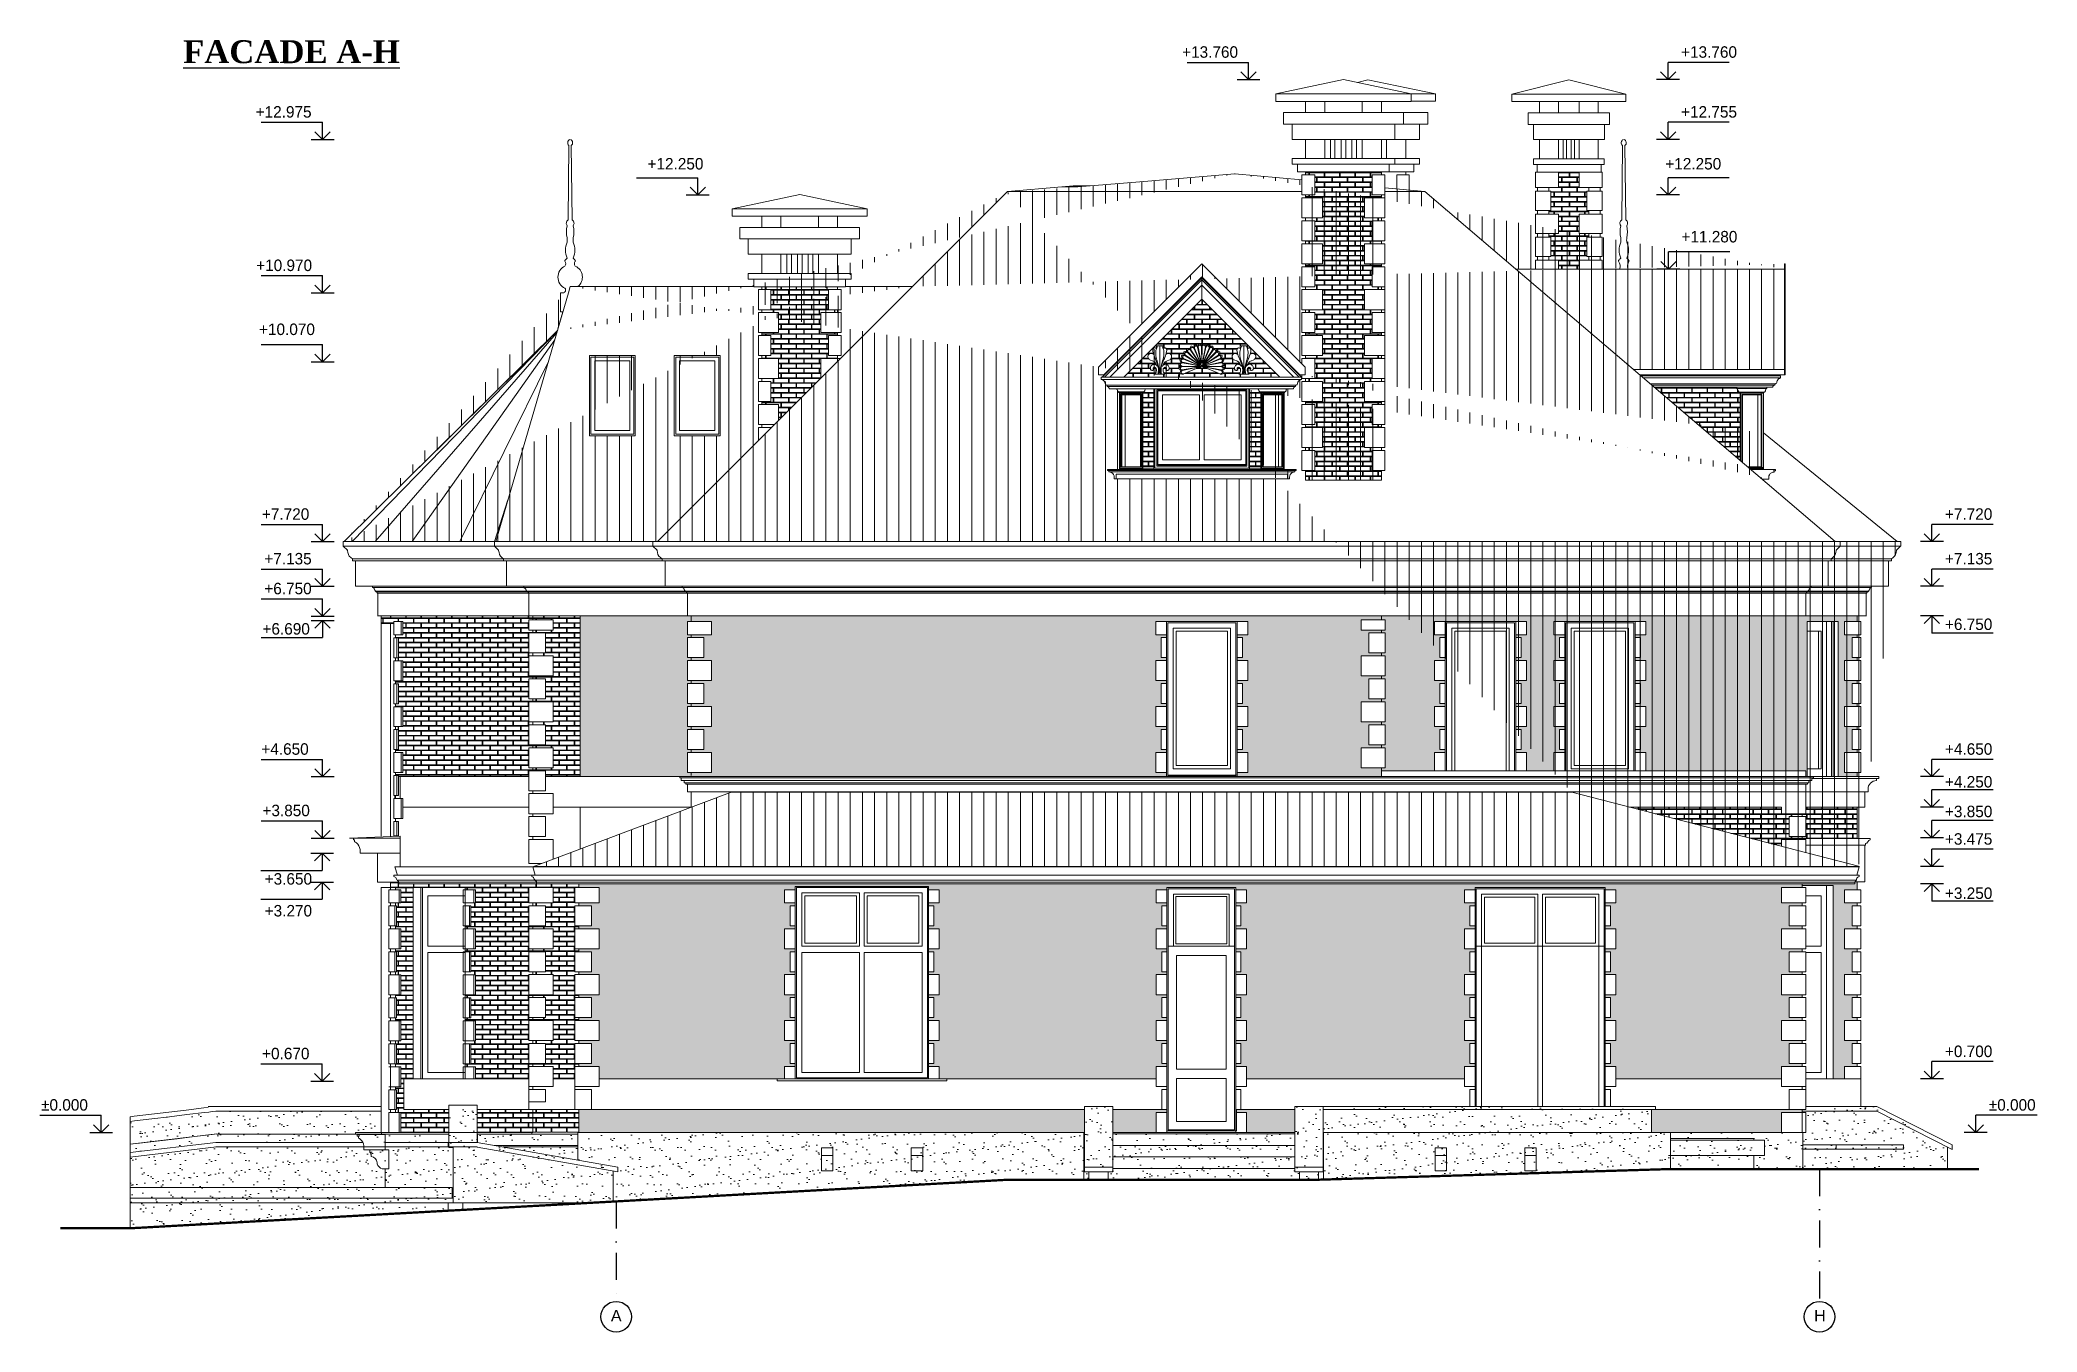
# Model space of a CAD drawing. Header units: millimetres. Extents: x 1177761 to 1329492, y 746793 to 827002.
# Drawn here: x 1273861 to 1299950, y 809120 to 826003 of the extents above; entities that cross this region are included whole.
import ezdxf

# ---------------------------------------------------------------- set-up
doc = ezdxf.new("R2010")
doc.units = ezdxf.units.MM
doc.linetypes.add('Tengelyvonal', pattern=[670.278, 352.778, -176.389, 0, -141.111])
for name, color, linetype in [('axis', 40, 'Continuous'), ('mark', 4, 'Continuous'), ('text', 7, 'Continuous')]:
    doc.layers.add(name, color=color, linetype=linetype)
doc.layers.add('wall', color=5, linetype='Continuous', lineweight=30)
doc.styles.add('GENERATED_STYLE_1', font='')
doc.styles.add('GENERATED_STYLE_13', font='')
doc.styles.add('PStudio', font='pstudio.shx')
doc.styles.get('GENERATED_STYLE_1').set_extended_font_data('Arial Кириллический')
doc.styles.get('GENERATED_STYLE_13').set_extended_font_data('Arial Кириллический', bold=True)
pattern_1 = [(0, (-298353.43, 1431884.34), (100, 64), [192.5, -7.5]), (0, (-298453.43, 1431891.84), (100, 64), [192.5, -7.5]), (90, (-298353.43, 1431884.34), (-100, 64), [-71.5, 56.5]), (90, (-298360.93, 1431884.34), (-100, 64), [-71.5, 56.5])]

msp = doc.modelspace()

# ---------------------------------------------------------------- texts
at = {"layer": 'text', "insert": (1275731, 825847), "char_height": 300, "attachment_point": 4, "style": 'GENERATED_STYLE_13'}
msp.add_mtext('{\\fTimes New Roman|b1|i0|c204|p18;\\LFACADE\\fTimes New Roman|b1|i0|c238|p18; \\fTimes New Roman|b1|i0|c0|p18;A-H}', dxfattribs=at)
at = {"layer": 'text', "lineweight": 9, "char_height": 150, "attachment_point": 4, "style": 'GENERATED_STYLE_1'}
for s, insert in [('{\\fArial|b0|i0|c204|p32;А\\fArial |b0|i0|c0|p34;}', (1281320, 809334)), ('{\\fArial|b0|i0|c0|p32;H}', (1297038, 809334))]:
    msp.add_mtext(s, dxfattribs=dict(at, insert=insert))

# ---------------------------------------------------------------- blocks, each defined once
blk = doc.blocks.new('H LEVEL2')
at = {"color": 0, "linetype": 'ByBlock'}
for p, q in [((3, 0), (-3, 0)), ((-2, -2), (0, 0)), ((0, 0), (2, -2)), ((0, 0), (0, -4.5)), ((16, -4.5), (0, -4.5))]:
    blk.add_line(p, q, dxfattribs=at)
at = {"color": 0, "linetype": 'ByBlock', "style": 'PStudio'}
blk.add_attdef('OTM', (3.4, -3.7), '', height=2, dxfattribs=at)
blk = doc.blocks.new('DET1')
at = {"color": 0, "linetype": 'ByBlock', "lineweight": -2}
for p, q in [((-702, 98), (-704, 90)), ((-704, 90), (-704, 83)), ((-704, 83), (-702, 75)), ((-700, 105), (-702, 98)), ((-702, 75), (-700, 68)), ((-698, 108), (-700, 105)), ((-700, 68), (-699, 66)), ((-699, 66), (-697, 62)), ((-694, 114), (-698, 108)), ((-697, 62), (-693, 55)), ((-688, 119), (-694, 114)), ((-693, 55), (-687, 48)), ((-682, 123), (-688, 119)), ((-687, 48), (-680, 43)), ((-676, 126), (-682, 123)), ((-680, 43), (-678, 42)), ((-678, 42), (-668, 37)), ((-669, 127), (-676, 126)), ((-662, 127), (-669, 127)), ((-668, 37), (-647, 31)), ((-655, 126), (-662, 127)), ((-652, 125), (-655, 126)), ((-645, 122), (-652, 125)), ((-647, 31), (-643, 30)), ((-633, 116), (-645, 122)), ((-643, 30), (-634, 27)), ((-639, 177), (-640, 171)), ((-640, 171), (-640, 166)), ((-640, 166), (-639, 153)), ((-638, 183), (-639, 177)), ((-639, 153), (-633, 132)), ((-635, 188), (-638, 183)), ((-632, 193), (-635, 188)), ((-634, 27), (-626, 23)), ((-633, 132), (-623, 95)), ((-628, 112), (-633, 116)), ((-630, 195), (-632, 193)), ((-625, 197), (-630, 195)), ((-626, 23), (-618, 17)), ((-619, 198), (-625, 197)), ((-623, 95), (-594, 24)), ((-613, 199), (-619, 198)), ((-615, 74), (-619, 86)), ((-618, 17), (-615, 13)), ((-608, 58), (-615, 74)), ((-615, 13), (-602, -3)), ((-606, 197), (-613, 199)), ((-605, 52), (-608, 58)), ((-600, 195), (-606, 197)), ((-599, 164), (-602, 141)), ((-602, 141), (-601, 95)), ((-601, 95), (-592, 50)), ((-597, 194), (-600, 195)), ((-589, 201), (-599, 164)), ((-596, 218), (-597, 202)), ((-597, 202), (-597, 194)), ((-593, 226), (-596, 218)), ((-594, 24), (-581, -5)), ((-578, 226), (-593, 226)), ((-592, 50), (-588, 41)), ((-578, 226), (-589, 201)), ((-588, 41), (-573, -5)), ((-580, -8), (-587, 8)), ((-549, 226), (-578, 226)), ((-549, -144), (-549, 226)), ((-549, 226), (-520, 226)), ((-549, -144), (-549, 226)), ((-509, 41), (-524, -5)), ((-520, 226), (-504, 226)), ((-520, 226), (-508, 201)), ((-517, -8), (-511, 8)), ((-503, 24), (-516, -5)), ((-505, 50), (-509, 41)), ((-508, 201), (-498, 164)), ((-496, 95), (-505, 50)), ((-504, 226), (-502, 218)), ((-474, 95), (-503, 24)), ((-502, 218), (-500, 202)), ((-500, 202), (-500, 194)), ((-500, 194), (-497, 195)), ((-498, 164), (-495, 141)), ((-497, 195), (-491, 197)), ((-495, 141), (-496, 95)), ((-482, 13), (-495, -3)), ((-492, 52), (-489, 58)), ((-491, 197), (-485, 199)), ((-489, 58), (-482, 74)), ((-485, 199), (-478, 198)), ((-482, 74), (-478, 86)), ((-479, 17), (-482, 13)), ((-471, 23), (-479, 17)), ((-478, 198), (-472, 197)), ((-464, 132), (-474, 95)), ((-472, 197), (-467, 195)), ((-463, 27), (-471, 23)), ((-470, 112), (-464, 116)), ((-467, 195), (-465, 193)), ((-465, 193), (-462, 188)), ((-459, 153), (-464, 132)), ((-464, 116), (-452, 122)), ((-454, 30), (-463, 27)), ((-462, 188), (-459, 183)), ((-459, 183), (-458, 177)), ((-457, 166), (-459, 153)), ((-458, 177), (-457, 171)), ((-457, 171), (-457, 166)), ((-451, 31), (-454, 30)), ((-452, 122), (-445, 125)), ((-429, 37), (-451, 31)), ((-445, 125), (-442, 126)), ((-442, 126), (-435, 127)), ((-435, 127), (-428, 127)), ((-419, 42), (-429, 37)), ((-428, 127), (-421, 126)), ((-421, 126), (-415, 123)), ((-417, 43), (-419, 42)), ((-410, 48), (-417, 43)), ((-415, 123), (-409, 119)), ((-404, 55), (-410, 48)), ((-409, 119), (-403, 114)), ((-400, 62), (-404, 55)), ((-403, 114), (-399, 108)), ((-398, 66), (-400, 62)), ((-399, 108), (-397, 105)), ((-397, 68), (-398, 66)), ((-397, 105), (-395, 98)), ((-395, 75), (-397, 68)), ((-395, 98), (-394, 90)), ((-394, 83), (-395, 75)), ((-394, 90), (-394, 83)), ((-284, 1), (-291, -4)), ((-285, 47), (-288, 44)), ((-288, 44), (-287, 40)), ((-287, 40), (-284, 32)), ((-278, 52), (-285, 47)), ((-284, 32), (-279, 24)), ((-276, 5), (-284, 1)), ((-279, 24), (-273, 18)), ((-270, 56), (-278, 52)), ((-267, 7), (-276, 5)), ((-273, 18), (-266, 13)), ((-267, 2), (-271, 0)), ((-261, 58), (-270, 56)), ((-267, 41), (-269, 37)), ((-269, 37), (-269, 34)), ((-269, 34), (-269, 30)), ((-269, 30), (-268, 26)), ((-268, 26), (-267, 23)), ((-266, 44), (-267, 41)), ((-267, 23), (-265, 19)), ((-258, 8), (-267, 7)), ((-264, 3), (-267, 2)), ((-262, 101), (-266, 98)), ((-266, 98), (-266, 94)), ((-266, 94), (-264, 85)), ((-263, 47), (-266, 44)), ((-266, 13), (-258, 9)), ((-265, 19), (-263, 16)), ((-264, 85), (-261, 77)), ((-260, 4), (-264, 3)), ((-260, 49), (-263, 47)), ((-263, 16), (-260, 14)), ((-254, 104), (-262, 101)), ((-261, 77), (-256, 70)), ((-252, 58), (-261, 58)), ((-257, 51), (-260, 49)), ((-260, 14), (-256, 12)), ((-256, 4), (-260, 4)), ((-258, 9), (-254, 7)), ((-254, 7), (-258, 8)), ((-253, 53), (-257, 51)), ((-256, 70), (-250, 63)), ((-256, 12), (-253, 11)), ((-255, 4), (-256, 4)), ((-53, -33), (-255, 4)), ((-245, 106), (-254, 104)), ((-42, -35), (-254, 7)), ((-254, 7), (-42, -35)), ((-250, 53), (-253, 53)), ((-253, 11), (-52, -32)), ((-243, 57), (-252, 58)), ((-249, 84), (-250, 80)), ((-250, 80), (-250, 77)), ((-250, 77), (-249, 73)), ((-250, 63), (-243, 58)), ((-246, 53), (-250, 53)), ((-248, 88), (-249, 84)), ((-249, 73), (-248, 69)), ((-246, 91), (-248, 88)), ((-248, 69), (-246, 66)), ((-244, 94), (-246, 91)), ((-246, 66), (-244, 63)), ((-242, 53), (-246, 53)), ((-236, 106), (-245, 106)), ((-241, 96), (-244, 94)), ((-244, 63), (-241, 61)), ((-243, 58), (-239, 55)), ((-239, 56), (-243, 57)), ((-241, 52), (-242, 53)), ((-237, 98), (-241, 96)), ((-241, 61), (-238, 59)), ((-50, -23), (-241, 52)), ((-40, -27), (-239, 56)), ((-239, 55), (-40, -27)), ((-238, 59), (-49, -22)), ((-234, 99), (-237, 98)), ((-228, 105), (-236, 106)), ((-233, 147), (-234, 143)), ((-234, 143), (-234, 134)), ((-234, 134), (-232, 126)), ((-230, 100), (-234, 99)), ((-229, 149), (-233, 147)), ((-232, 126), (-229, 117)), ((-226, 100), (-230, 100)), ((-220, 151), (-229, 149)), ((-229, 117), (-225, 110)), ((-219, 102), (-228, 105)), ((-223, 99), (-226, 100)), ((-225, 110), (-219, 103)), ((-219, 98), (-223, 99)), ((-221, 127), (-222, 123)), ((-222, 123), (-222, 119)), ((-222, 119), (-221, 116)), ((-220, 130), (-221, 127)), ((-221, 116), (-220, 112)), ((-211, 151), (-220, 151)), ((-218, 133), (-220, 130)), ((-220, 112), (-218, 109)), ((-219, 103), (-215, 100)), ((-215, 100), (-219, 102)), ((-217, 97), (-219, 98)), ((-215, 136), (-218, 133)), ((-218, 109), (-216, 106)), ((-45, -14), (-217, 97)), ((-216, 106), (-213, 103)), ((-212, 139), (-215, 136)), ((-36, -19), (-215, 100)), ((-215, 100), (-36, -19)), ((-213, 103), (-44, -13)), ((-209, 140), (-212, 139)), ((-203, 149), (-211, 151)), ((-205, 141), (-209, 140)), ((-201, 142), (-205, 141)), ((-194, 146), (-203, 149)), ((-198, 142), (-201, 142)), ((-194, 141), (-198, 142)), ((-194, 177), (-195, 168)), ((-195, 168), (-193, 159)), ((-193, 185), (-194, 177)), ((-187, 142), (-194, 146)), ((-190, 140), (-194, 141)), ((-191, 189), (-193, 185)), ((-193, 159), (-190, 151)), ((-187, 190), (-191, 189)), ((-190, 151), (-186, 143)), ((-187, 138), (-190, 140)), ((-178, 190), (-187, 190)), ((-183, 139), (-187, 142)), ((-186, 137), (-187, 138)), ((-185, 163), (-186, 160)), ((-186, 160), (-186, 156)), ((-186, 156), (-185, 152)), ((-186, 143), (-183, 139)), ((-38, -6), (-186, 137)), ((-183, 167), (-185, 163)), ((-185, 152), (-184, 148)), ((-184, 148), (-182, 145)), ((-181, 170), (-183, 167)), ((-183, 139), (-30, -13)), ((-30, -13), (-183, 139)), ((-182, 145), (-180, 142)), ((-179, 173), (-181, 170)), ((-180, 142), (-37, -5)), ((-176, 175), (-179, 173)), ((-169, 188), (-178, 190)), ((-172, 177), (-176, 175)), ((-169, 178), (-172, 177)), ((-161, 185), (-169, 188)), ((-165, 178), (-169, 178)), ((-161, 178), (-165, 178)), ((-153, 181), (-161, 185)), ((-157, 177), (-161, 178)), ((-154, 176), (-157, 177)), ((-151, 174), (-154, 176)), ((-147, 175), (-153, 181)), ((-148, 171), (-151, 174)), ((-148, 210), (-150, 201)), ((-150, 201), (-150, 193)), ((-150, 193), (-149, 184)), ((-149, 184), (-146, 175)), ((-144, 218), (-148, 210)), ((-147, 169), (-148, 171)), ((-144, 171), (-147, 175)), ((-30, 1), (-147, 169)), ((-146, 175), (-144, 172)), ((-142, 222), (-144, 218)), ((-143, 188), (-144, 184)), ((-144, 184), (-143, 181)), ((-144, 172), (-24, -7)), ((-24, -7), (-144, 171)), ((-142, 192), (-143, 188)), ((-143, 181), (-142, 177)), ((-137, 222), (-142, 222)), ((-141, 195), (-142, 192)), ((-142, 177), (-141, 174)), ((-139, 198), (-141, 195)), ((-141, 174), (-29, 2)), ((-136, 201), (-139, 198)), ((-129, 220), (-137, 222)), ((-133, 203), (-136, 201)), ((-130, 205), (-133, 203)), ((-126, 206), (-130, 205)), ((-121, 217), (-129, 220)), ((-122, 206), (-126, 206)), ((-118, 206), (-122, 206)), ((-113, 212), (-121, 217)), ((-115, 205), (-118, 206)), ((-111, 203), (-115, 205)), ((-107, 206), (-113, 212)), ((-108, 201), (-111, 203)), ((-106, 199), (-108, 201)), ((-101, 199), (-107, 206)), ((-103, 196), (-106, 199)), ((-103, 194), (-103, 196)), ((-21, 6), (-103, 194)), ((-101, 217), (-102, 208)), ((-102, 208), (-101, 200)), ((-99, 226), (-101, 217)), ((-101, 200), (-99, 195)), ((-99, 195), (-101, 199)), ((-96, 234), (-99, 226)), ((-99, 195), (-16, -3)), ((-16, -3), (-99, 195)), ((-96, 211), (-97, 208)), ((-97, 208), (-97, 204)), ((-97, 204), (-97, 200)), ((-97, 200), (-96, 197)), ((-91, 241), (-96, 234)), ((-94, 215), (-96, 211)), ((-96, 197), (-20, 7)), ((-92, 218), (-94, 215)), ((-89, 220), (-92, 218)), ((-88, 245), (-91, 241)), ((-86, 223), (-89, 220)), ((-83, 244), (-88, 245)), ((-83, 224), (-86, 223)), ((-75, 240), (-83, 244)), ((-79, 225), (-83, 224)), ((-75, 225), (-79, 225)), ((-68, 235), (-75, 240)), ((-71, 225), (-75, 225)), ((-68, 224), (-71, 225)), ((-61, 229), (-68, 235)), ((-64, 222), (-68, 224)), ((-61, 220), (-64, 222)), ((-56, 222), (-61, 229)), ((-59, 218), (-61, 220)), ((-57, 215), (-59, 218)), ((-55, 211), (-57, 215)), ((-52, 214), (-56, 222)), ((-54, 209), (-55, 211)), ((-11, 9), (-54, 209)), ((-51, 210), (-52, 214)), ((-48, 232), (-51, 223)), ((-51, 223), (-51, 214)), ((-51, 214), (-51, 210)), ((-8, -1), (-51, 210)), ((-51, 210), (-8, -1)), ((-45, 240), (-48, 232)), ((-46, 222), (-47, 218)), ((-47, 218), (-47, 214)), ((-47, 214), (-47, 211)), ((-47, 211), (-10, 10)), ((-44, 225), (-46, 222)), ((-40, 247), (-45, 240)), ((-42, 228), (-44, 225)), ((-39, 231), (-42, 228)), ((-33, 254), (-40, 247)), ((-36, 233), (-39, 231)), ((-32, 234), (-36, 233)), ((-34, -2), (-30, 1)), ((-30, 256), (-33, 254)), ((-29, 235), (-32, 234)), ((-26, 254), (-30, 256)), ((-25, 235), (-29, 235)), ((-29, 2), (-25, 4)), ((-18, 249), (-26, 254)), ((-21, 235), (-25, 235)), ((-25, 4), (-21, 6)), ((-18, 234), (-21, 235)), ((-20, 7), (-16, 8)), ((-12, 243), (-18, 249)), ((-14, 232), (-18, 234)), ((-16, 8), (-11, 9)), ((-11, 230), (-14, 232)), ((-7, 236), (-12, 243)), ((-9, 227), (-11, 230)), ((-10, 10), (-5, 10)), ((-7, 224), (-9, 227)), ((-3, 228), (-7, 236)), ((-5, 221), (-7, 224)), ((-4, 217), (-5, 221)), ((-5, 10), (-1, 10)), ((-4, 215), (-4, 217)), ((-1, 10), (-4, 215)), ((-4, 0), (0, 0)), ((-1, 219), (-3, 228)), ((0, 215), (-1, 219)), ((0, 215), (1, 219)), ((0, 0), (0, 215)), ((0, 0), (0, 215)), ((4, 0), (0, 0)), ((1, 219), (3, 228)), ((1, 10), (4, 215)), ((5, 10), (1, 10)), ((3, 228), (7, 236)), ((4, 217), (5, 221)), ((4, 215), (4, 217)), ((5, 221), (7, 224)), ((10, 10), (5, 10)), ((7, 236), (12, 243)), ((7, 224), (9, 227)), ((8, -1), (51, 210)), ((51, 210), (8, -1)), ((9, 227), (11, 230)), ((47, 211), (10, 10)), ((11, 230), (14, 232)), ((11, 9), (54, 209)), ((16, 8), (11, 9)), ((12, 243), (18, 249)), ((14, 232), (18, 234)), ((99, 195), (16, -3)), ((16, -3), (99, 195)), ((20, 7), (16, 8)), ((18, 249), (26, 254)), ((18, 234), (21, 235)), ((96, 197), (20, 7)), ((21, 235), (25, 235)), ((21, 6), (103, 194)), ((25, 4), (21, 6)), ((144, 172), (24, -7)), ((24, -7), (144, 171)), ((25, 235), (29, 235)), ((29, 2), (25, 4)), ((26, 254), (30, 256)), ((29, 235), (32, 234)), ((141, 174), (29, 2)), ((30, 256), (33, 254)), ((30, 1), (147, 169)), ((183, 139), (30, -13)), ((30, -13), (183, 139)), ((34, -2), (30, 1)), ((32, 234), (36, 233)), ((33, 254), (40, 247)), ((36, 233), (39, 231)), ((36, -19), (215, 100)), ((215, 100), (36, -19)), ((180, 142), (37, -5)), ((38, -6), (186, 137)), ((39, 231), (42, 228)), ((40, 247), (45, 240)), ((40, -27), (239, 56)), ((239, 55), (40, -27)), ((42, 228), (44, 225)), ((42, -35), (254, 7)), ((254, 7), (42, -35)), ((44, 225), (46, 222)), ((213, 103), (44, -13)), ((45, 240), (48, 232)), ((45, -14), (217, 97)), ((46, 222), (47, 218)), ((47, 218), (47, 214)), ((47, 214), (47, 211)), ((48, 232), (51, 223)), ((238, 59), (49, -22)), ((50, -23), (241, 52)), ((51, 223), (51, 214)), ((51, 210), (52, 214)), ((51, 214), (51, 210)), ((52, 214), (56, 222)), ((253, 11), (52, -32)), ((53, -33), (255, 4)), ((54, 209), (55, 211)), ((55, 211), (57, 215)), ((56, 222), (61, 229)), ((57, 215), (59, 218)), ((59, 218), (61, 220)), ((61, 229), (68, 235)), ((61, 220), (64, 222)), ((64, 222), (68, 224)), ((68, 235), (75, 240)), ((68, 224), (71, 225)), ((71, 225), (75, 225)), ((75, 240), (83, 244)), ((75, 225), (79, 225)), ((79, 225), (83, 224)), ((83, 244), (88, 245)), ((83, 224), (86, 223)), ((86, 223), (89, 220)), ((88, 245), (91, 241)), ((89, 220), (92, 218)), ((91, 241), (96, 234)), ((92, 218), (94, 215)), ((94, 215), (96, 211)), ((96, 234), (99, 226)), ((96, 211), (97, 208)), ((97, 200), (96, 197)), ((97, 208), (97, 204)), ((97, 204), (97, 200)), ((99, 226), (101, 217)), ((101, 200), (99, 195)), ((99, 195), (101, 199)), ((101, 217), (102, 208)), ((102, 208), (101, 200)), ((101, 199), (107, 206)), ((103, 196), (106, 199)), ((103, 194), (103, 196)), ((106, 199), (108, 201)), ((107, 206), (113, 212)), ((108, 201), (111, 203)), ((111, 203), (115, 205)), ((113, 212), (121, 217)), ((115, 205), (118, 206)), ((118, 206), (122, 206)), ((121, 217), (129, 220)), ((122, 206), (126, 206)), ((126, 206), (130, 205)), ((129, 220), (138, 222)), ((130, 205), (133, 203)), ((133, 203), (136, 201)), ((136, 201), (139, 198)), ((138, 222), (142, 222)), ((139, 198), (141, 195)), ((141, 195), (142, 192)), ((142, 177), (141, 174)), ((142, 222), (144, 218)), ((142, 192), (143, 188)), ((143, 181), (142, 177)), ((143, 188), (144, 184)), ((144, 184), (143, 181)), ((144, 218), (148, 210)), ((144, 171), (147, 175)), ((146, 175), (144, 172)), ((149, 184), (146, 175)), ((147, 175), (153, 181)), ((147, 169), (148, 171)), ((148, 210), (150, 201)), ((148, 171), (151, 174)), ((150, 193), (149, 184)), ((150, 201), (150, 193)), ((151, 174), (154, 176)), ((153, 181), (161, 185)), ((154, 176), (157, 177)), ((157, 177), (161, 178)), ((161, 185), (169, 188)), ((161, 178), (165, 178)), ((165, 178), (169, 178)), ((169, 188), (178, 190)), ((169, 178), (172, 177)), ((172, 177), (176, 175)), ((176, 175), (179, 173)), ((178, 190), (187, 190)), ((179, 173), (181, 170)), ((182, 145), (180, 142)), ((181, 170), (183, 167)), ((184, 148), (182, 145)), ((183, 167), (185, 163)), ((186, 143), (183, 139)), ((183, 139), (187, 142)), ((185, 152), (184, 148)), ((185, 163), (186, 160)), ((186, 156), (185, 152)), ((186, 160), (186, 156)), ((190, 151), (186, 143)), ((186, 137), (187, 138)), ((187, 190), (191, 189)), ((187, 142), (194, 146)), ((187, 138), (190, 140)), ((193, 159), (190, 151)), ((190, 140), (194, 141)), ((191, 189), (193, 185)), ((193, 185), (194, 177)), ((195, 168), (193, 159)), ((194, 177), (195, 168)), ((194, 146), (203, 149)), ((194, 141), (198, 142)), ((198, 142), (201, 142)), ((201, 142), (205, 141)), ((203, 149), (211, 151)), ((205, 141), (209, 140)), ((209, 140), (212, 139)), ((211, 151), (220, 151)), ((212, 139), (215, 136)), ((216, 106), (213, 103)), ((215, 136), (218, 133)), ((219, 103), (215, 100)), ((215, 100), (219, 102)), ((218, 109), (216, 106)), ((217, 97), (219, 98)), ((218, 133), (220, 130)), ((220, 112), (218, 109)), ((225, 110), (219, 103)), ((219, 102), (228, 105)), ((219, 98), (223, 99)), ((220, 151), (229, 149)), ((220, 130), (221, 127)), ((221, 116), (220, 112)), ((221, 127), (222, 123)), ((222, 119), (221, 116)), ((222, 123), (222, 119)), ((223, 99), (226, 100)), ((229, 117), (225, 110)), ((226, 100), (230, 100)), ((228, 105), (236, 106)), ((229, 149), (233, 147)), ((232, 126), (229, 117)), ((230, 100), (234, 99)), ((234, 134), (232, 126)), ((233, 147), (234, 143)), ((234, 143), (234, 134)), ((234, 99), (237, 98)), ((236, 106), (245, 106)), ((237, 98), (241, 96)), ((241, 61), (238, 59)), ((243, 58), (239, 55)), ((239, 56), (243, 57)), ((241, 96), (244, 94)), ((244, 63), (241, 61)), ((241, 52), (242, 53)), ((242, 53), (246, 53)), ((250, 63), (243, 58)), ((243, 57), (252, 58)), ((244, 94), (246, 91)), ((246, 66), (244, 63)), ((245, 106), (254, 104)), ((246, 91), (248, 88)), ((248, 69), (246, 66)), ((246, 53), (250, 53)), ((248, 88), (249, 84)), ((249, 73), (248, 69)), ((249, 84), (250, 80)), ((250, 77), (249, 73)), ((250, 80), (250, 77)), ((256, 70), (250, 63)), ((250, 53), (254, 53)), ((252, 58), (261, 58)), ((257, 12), (253, 11)), ((254, 104), (262, 101)), ((254, 53), (257, 51)), ((258, 9), (254, 7)), ((254, 7), (258, 8)), ((255, 4), (256, 4)), ((261, 77), (256, 70)), ((256, 4), (260, 4)), ((257, 51), (260, 49)), ((260, 14), (257, 12)), ((266, 13), (258, 9)), ((258, 8), (267, 7)), ((260, 49), (263, 47)), ((263, 16), (260, 14)), ((260, 4), (264, 3)), ((264, 85), (261, 77)), ((261, 58), (270, 56)), ((262, 101), (266, 98)), ((263, 47), (266, 44)), ((265, 19), (263, 16)), ((266, 94), (264, 85)), ((264, 3), (267, 2)), ((267, 23), (265, 19)), ((266, 98), (266, 94)), ((266, 44), (267, 41)), ((273, 18), (266, 13)), ((267, 41), (269, 37)), ((268, 26), (267, 23)), ((267, 7), (276, 5)), ((267, 2), (271, 0)), ((269, 30), (268, 26)), ((269, 37), (269, 34)), ((269, 34), (269, 30)), ((270, 56), (278, 52)), ((279, 24), (273, 18)), ((276, 5), (284, 1)), ((278, 52), (285, 47)), ((284, 32), (279, 24)), ((287, 40), (284, 32)), ((284, 1), (291, -4)), ((285, 47), (288, 44)), ((288, 44), (287, 40)), ((397, 98), (395, 90)), ((395, 90), (395, 83)), ((395, 83), (397, 75)), ((399, 105), (397, 98)), ((397, 75), (399, 68)), ((401, 108), (399, 105)), ((399, 68), (400, 66)), ((400, 66), (402, 62)), ((405, 114), (401, 108)), ((402, 62), (406, 55)), ((410, 119), (405, 114)), ((406, 55), (412, 48)), ((416, 123), (410, 119)), ((412, 48), (419, 43)), ((423, 126), (416, 123)), ((419, 43), (421, 42)), ((421, 42), (431, 37)), ((430, 127), (423, 126)), ((437, 127), (430, 127)), ((431, 37), (452, 31)), ((444, 126), (437, 127)), ((447, 125), (444, 126)), ((454, 122), (447, 125)), ((452, 31), (456, 30)), ((466, 116), (454, 122)), ((456, 30), (465, 27)), ((460, 177), (459, 171)), ((459, 171), (459, 166)), ((459, 166), (460, 153)), ((461, 183), (460, 177)), ((460, 153), (466, 132)), ((464, 188), (461, 183)), ((467, 193), (464, 188)), ((465, 27), (473, 23)), ((466, 132), (476, 95)), ((471, 112), (466, 116)), ((469, 195), (467, 193)), ((473, 197), (469, 195)), ((480, 198), (473, 197)), ((473, 23), (481, 17)), ((476, 95), (505, 24)), ((486, 199), (480, 198)), ((483, 74), (480, 86)), ((481, 17), (484, 13)), ((491, 58), (483, 74)), ((484, 13), (497, -3)), ((493, 197), (486, 199)), ((494, 52), (491, 58)), ((499, 195), (493, 197)), ((500, 164), (497, 141)), ((497, 141), (498, 95)), ((498, 95), (507, 50)), ((502, 194), (499, 195)), ((510, 201), (500, 164)), ((503, 218), (502, 202)), ((502, 202), (502, 194)), ((506, 226), (503, 218)), ((505, 24), (518, -5)), ((521, 226), (506, 226)), ((507, 50), (510, 41)), ((521, 226), (510, 201)), ((510, 41), (526, -5)), ((519, -8), (512, 8)), ((550, 226), (521, 226)), ((550, -144), (550, 226)), ((550, -144), (550, 226)), ((550, 226), (579, 226)), ((590, 41), (574, -5)), ((579, 226), (595, 226)), ((579, 226), (591, 201)), ((582, -8), (588, 8)), ((596, 24), (583, -5)), ((594, 50), (590, 41)), ((591, 201), (601, 164)), ((603, 95), (594, 50)), ((595, 226), (597, 218)), ((625, 95), (596, 24)), ((597, 218), (599, 202)), ((599, 202), (599, 194)), ((599, 194), (602, 195)), ((601, 164), (604, 141)), ((602, 195), (608, 197)), ((604, 141), (603, 95)), ((617, 13), (604, -3)), ((607, 52), (610, 58)), ((608, 197), (614, 199)), ((610, 58), (617, 74)), ((614, 199), (621, 198)), ((617, 74), (621, 86)), ((620, 17), (617, 13)), ((628, 23), (620, 17)), ((621, 198), (627, 197)), ((635, 132), (625, 95)), ((627, 197), (632, 195)), ((636, 27), (628, 23)), ((629, 112), (635, 116)), ((632, 195), (634, 193)), ((634, 193), (637, 188)), ((640, 153), (635, 132)), ((635, 116), (647, 122)), ((645, 30), (636, 27)), ((637, 188), (640, 183)), ((640, 183), (641, 177)), ((642, 166), (640, 153)), ((641, 177), (642, 171)), ((642, 171), (642, 166)), ((648, 31), (645, 30)), ((647, 122), (654, 125)), ((670, 37), (648, 31)), ((654, 125), (657, 126)), ((657, 126), (664, 127)), ((664, 127), (671, 127)), ((680, 42), (670, 37)), ((671, 127), (678, 126)), ((678, 126), (684, 123)), ((682, 43), (680, 42)), ((689, 48), (682, 43)), ((684, 123), (690, 119)), ((694, 55), (689, 48)), ((690, 119), (696, 114)), ((699, 62), (694, 55)), ((696, 114), (700, 108)), ((701, 66), (699, 62)), ((700, 108), (702, 105)), ((702, 68), (701, 66)), ((702, 105), (704, 98)), ((704, 75), (702, 68)), ((704, 98), (705, 90)), ((705, 83), (704, 75)), ((705, 90), (705, 83)), ((-671, -56), (-672, -65)), ((-672, -65), (-671, -73)), ((-668, -47), (-671, -56)), ((-671, -73), (-671, -75)), ((-671, -75), (-670, -79)), ((-670, -79), (-668, -83)), ((-664, -39), (-668, -47)), ((-668, -83), (-666, -87)), ((-666, -87), (-663, -90)), ((-659, -32), (-664, -39)), ((-663, -90), (-661, -91)), ((-661, -91), (-659, -93)), ((-653, -26), (-659, -32)), ((-659, -93), (-654, -94)), ((-654, -94), (-649, -95)), ((-646, -21), (-653, -26)), ((-649, -95), (-644, -95)), ((-642, -19), (-646, -21)), ((-644, -95), (-640, -95)), ((-637, -17), (-642, -19)), ((-640, -95), (-631, -93)), ((-629, -15), (-637, -17)), ((-637, -72), (-636, -69)), ((-637, -75), (-637, -72)), ((-637, -78), (-637, -75)), ((-636, -80), (-637, -78)), ((-636, -69), (-635, -66)), ((-636, -81), (-636, -80)), ((-635, -81), (-636, -81)), ((-635, -66), (-634, -63)), ((-634, -83), (-635, -81)), ((-634, -63), (-632, -61)), ((-633, -84), (-634, -83)), ((-632, -85), (-633, -84)), ((-632, -61), (-629, -59)), ((-631, -85), (-632, -85)), ((-630, -85), (-631, -85)), ((-631, -93), (-630, -92)), ((-629, -85), (-630, -85)), ((-630, -92), (-630, -92)), ((-630, -92), (-629, -92)), ((-621, -15), (-629, -15)), ((-629, -59), (-628, -59)), ((-628, -86), (-629, -85)), ((-629, -92), (-628, -92)), ((-628, -59), (-627, -58)), ((-627, -87), (-628, -86)), ((-628, -86), (-628, -86)), ((-628, -92), (-627, -91)), ((-627, -58), (-624, -56)), ((-626, -87), (-627, -87)), ((-627, -91), (-626, -90)), ((-626, -88), (-626, -87)), ((-626, -89), (-626, -88)), ((-626, -90), (-626, -89)), ((-626, -89), (-626, -89)), ((-624, -56), (-620, -56)), ((-614, -16), (-621, -15)), ((-620, -56), (-617, -55)), ((-617, -55), (-613, -56)), ((-612, -140), (-616, -144)), ((-616, -144), (-573, -144)), ((-606, -18), (-614, -16)), ((-613, -56), (-610, -57)), ((-604, -131), (-612, -140)), ((-610, -57), (-607, -59)), ((-607, -59), (-606, -60)), ((-599, -22), (-606, -18)), ((-606, -60), (-605, -60)), ((-605, -60), (-601, -64)), ((-598, -120), (-604, -131)), ((-602, -3), (-588, -30)), ((-601, -64), (-597, -70)), ((-593, -27), (-599, -22)), ((-594, -109), (-598, -120)), ((-597, -70), (-594, -75)), ((-594, -75), (-592, -82)), ((-592, -97), (-594, -109)), ((-588, -33), (-593, -27)), ((-592, -82), (-592, -85)), ((-592, -85), (-592, -97)), ((-588, -30), (-582, -44)), ((-584, -40), (-588, -33)), ((-582, -44), (-584, -40)), ((-581, -5), (-568, -51)), ((-579, -13), (-580, -8)), ((-573, -5), (-565, -39)), ((-568, -125), (-573, -144)), ((-573, -144), (-549, -144)), ((-568, -51), (-568, -50)), ((-568, -51), (-566, -75)), ((-565, -85), (-568, -125)), ((-566, -75), (-565, -85)), ((-565, -39), (-560, -68)), ((-561, -119), (-564, -144)), ((-564, -144), (-549, -144)), ((-560, -68), (-561, -119)), ((-524, -144), (-549, -144)), ((-533, -144), (-549, -144)), ((-532, -39), (-537, -68)), ((-537, -68), (-537, -119)), ((-537, -119), (-533, -144)), ((-524, -5), (-532, -39)), ((-531, -75), (-532, -85)), ((-532, -85), (-529, -125)), ((-529, -51), (-531, -75)), ((-516, -5), (-529, -51)), ((-529, -51), (-529, -50)), ((-529, -125), (-524, -144)), ((-481, -144), (-524, -144)), ((-519, -13), (-517, -8)), ((-510, -30), (-515, -44)), ((-515, -44), (-513, -40)), ((-513, -40), (-509, -33)), ((-495, -3), (-510, -30)), ((-509, -33), (-504, -27)), ((-505, -82), (-506, -85)), ((-506, -85), (-505, -97)), ((-503, -75), (-505, -82)), ((-505, -97), (-503, -109)), ((-504, -27), (-498, -22)), ((-500, -70), (-503, -75)), ((-503, -109), (-499, -120)), ((-496, -64), (-500, -70)), ((-499, -120), (-493, -131)), ((-498, -22), (-491, -18)), ((-492, -60), (-496, -64)), ((-493, -131), (-485, -140)), ((-490, -59), (-492, -60)), ((-492, -60), (-492, -60)), ((-491, -18), (-483, -16)), ((-487, -57), (-490, -59)), ((-484, -56), (-487, -57)), ((-485, -140), (-481, -144)), ((-480, -55), (-484, -56)), ((-483, -16), (-476, -15)), ((-477, -56), (-480, -55)), ((-473, -56), (-477, -56)), ((-476, -15), (-468, -15)), ((-470, -58), (-473, -56)), ((-471, -88), (-471, -87)), ((-471, -87), (-470, -87)), ((-471, -89), (-471, -88)), ((-471, -90), (-471, -89)), ((-471, -89), (-471, -89)), ((-470, -91), (-471, -90)), ((-469, -59), (-470, -58)), ((-470, -87), (-469, -86)), ((-469, -92), (-470, -91)), ((-468, -59), (-469, -59)), ((-469, -86), (-468, -85)), ((-469, -86), (-469, -86)), ((-468, -92), (-469, -92)), ((-468, -15), (-460, -17)), ((-465, -61), (-468, -59)), ((-468, -85), (-468, -85)), ((-468, -85), (-467, -85)), ((-467, -92), (-468, -92)), ((-467, -85), (-465, -85)), ((-466, -93), (-467, -92)), ((-467, -92), (-467, -92)), ((-457, -95), (-466, -93)), ((-464, -63), (-465, -61)), ((-465, -85), (-464, -84)), ((-462, -66), (-464, -63)), ((-464, -84), (-463, -83)), ((-463, -83), (-462, -81)), ((-461, -69), (-462, -66)), ((-462, -81), (-461, -81)), ((-460, -72), (-461, -69)), ((-461, -80), (-460, -78)), ((-461, -81), (-461, -80)), ((-460, -17), (-455, -19)), ((-460, -75), (-460, -72)), ((-460, -78), (-460, -75)), ((-453, -95), (-457, -95)), ((-455, -19), (-451, -21)), ((-448, -95), (-453, -95)), ((-451, -21), (-444, -26)), ((-443, -94), (-448, -95)), ((-444, -26), (-438, -32)), ((-438, -93), (-443, -94)), ((-438, -32), (-433, -39)), ((-436, -91), (-438, -93)), ((-435, -90), (-436, -91)), ((-432, -87), (-435, -90)), ((-433, -39), (-429, -47)), ((-429, -83), (-432, -87)), ((-429, -47), (-426, -56)), ((-427, -79), (-429, -83)), ((-426, -75), (-427, -79)), ((-426, -56), (-425, -65)), ((-425, -65), (-426, -73)), ((-426, -73), (-426, -75)), ((-297, -10), (-300, -13)), ((-300, -13), (-298, -17)), ((-298, -68), (-300, -72)), ((-300, -72), (-297, -76)), ((-298, -17), (-293, -25)), ((-293, -61), (-298, -68)), ((-291, -4), (-297, -10)), ((-297, -76), (-291, -82)), ((-293, -25), (-287, -31)), ((-287, -55), (-293, -61)), ((-291, -82), (-284, -87)), ((-287, -126), (-288, -130)), ((-288, -130), (-285, -133)), ((-287, -31), (-280, -36)), ((-280, -49), (-287, -55)), ((-284, -118), (-287, -126)), ((-285, -133), (-278, -138)), ((-284, -87), (-276, -91)), ((-279, -110), (-284, -118)), ((-280, -36), (-272, -40)), ((-272, -46), (-280, -49)), ((-277, -9), (-279, -13)), ((-279, -13), (-279, -16)), ((-279, -16), (-279, -20)), ((-279, -20), (-278, -24)), ((-278, -60), (-279, -64)), ((-279, -64), (-279, -68)), ((-279, -68), (-279, -71)), ((-279, -71), (-278, -75)), ((-273, -104), (-279, -110)), ((-278, -24), (-277, -27)), ((-276, -57), (-278, -60)), ((-278, -75), (-277, -78)), ((-278, -138), (-270, -141)), ((-276, -6), (-277, -9)), ((-277, -27), (-275, -31)), ((-277, -78), (-275, -82)), ((-273, -3), (-276, -6)), ((-274, -54), (-276, -57)), ((-276, -91), (-267, -93)), ((-275, -31), (-272, -33)), ((-275, -82), (-272, -84)), ((-271, -51), (-274, -54)), ((-271, 0), (-273, -3)), ((-266, -98), (-273, -104)), ((-272, -33), (-269, -36)), ((-272, -40), (-263, -43)), ((-263, -43), (-272, -46)), ((-272, -84), (-269, -87)), ((-268, -49), (-271, -51)), ((-270, -141), (-261, -143)), ((-269, -36), (-266, -37)), ((-269, -87), (-266, -88)), ((-268, -110), (-269, -114)), ((-269, -114), (-269, -118)), ((-269, -118), (-269, -121)), ((-269, -121), (-268, -125)), ((-264, -48), (-268, -49)), ((-266, -107), (-268, -110)), ((-268, -125), (-266, -128)), ((-267, -93), (-258, -94)), ((-266, -37), (-262, -39)), ((-266, -88), (-262, -89)), ((-258, -94), (-266, -98)), ((-264, -104), (-266, -107)), ((-266, -128), (-264, -131)), ((-261, -47), (-264, -48)), ((-261, -101), (-264, -104)), ((-264, -131), (-262, -134)), ((-263, -43), (-259, -43)), ((-259, -43), (-263, -43)), ((-262, -39), (-259, -39)), ((-262, -89), (-258, -90)), ((-262, -134), (-259, -136)), ((-259, -47), (-261, -47)), ((-258, -99), (-261, -101)), ((-261, -143), (-252, -144)), ((-259, -39), (-53, -42)), ((-259, -43), (-43, -43)), ((-43, -43), (-259, -43)), ((-53, -44), (-259, -47)), ((-259, -136), (-255, -138)), ((-258, -90), (-255, -89)), ((-258, -94), (-254, -93)), ((-254, -93), (-258, -94)), ((-255, -97), (-258, -99)), ((-255, -89), (-53, -53)), ((-253, -97), (-255, -97)), ((-255, -138), (-252, -139)), ((-254, -93), (-42, -51)), ((-42, -51), (-254, -93)), ((-52, -54), (-253, -97)), ((-252, -139), (-248, -139)), ((-252, -144), (-243, -143)), ((-248, -139), (-244, -139)), ((-244, -139), (-241, -138)), ((-243, -143), (-239, -141)), ((-241, -138), (-50, -63)), ((-239, -141), (-40, -59)), ((-53, -38), (-53, -33)), ((-53, -42), (-53, -38)), ((-53, -48), (-53, -44)), ((-53, -53), (-53, -48)), ((-52, -32), (-51, -28)), ((-51, -59), (-52, -54)), ((-51, -28), (-50, -23)), ((-50, -63), (-51, -59)), ((-49, -22), (-47, -18)), ((-47, -18), (-45, -14)), ((-44, -13), (-42, -9)), ((-43, -38), (-42, -35)), ((-43, -43), (-43, -38)), ((-43, -47), (-43, -43)), ((-43, -46), (-42, -51)), ((-42, -51), (-43, -47)), ((-42, -9), (-38, -6)), ((-42, -35), (-41, -30)), ((-41, -55), (-42, -51)), ((-41, -30), (-40, -27)), ((-40, -28), (-41, -31)), ((-40, -59), (-41, -55)), ((-40, -27), (-38, -22)), ((-40, -59), (-39, -59)), ((-38, -23), (-39, -24)), ((-39, -28), (-38, -24)), ((-39, -30), (-39, -28)), ((-39, -31), (-39, -30)), ((-39, -33), (-39, -31)), ((-38, -35), (-39, -33)), ((-39, -59), (-21, -52)), ((-38, -22), (-36, -19)), ((-38, -24), (-38, -23)), ((-38, -36), (-38, -35)), ((-37, -37), (-38, -36)), ((-37, -5), (-34, -2)), ((-35, -39), (-37, -37)), ((-36, -19), (-33, -15)), ((-34, -40), (-35, -39)), ((-32, -42), (-34, -40)), ((-33, -15), (-30, -13)), ((-31, -25), (-32, -27)), ((-32, -27), (-32, -28)), ((-32, -28), (-32, -29)), ((-32, -29), (-32, -31)), ((-32, -31), (-32, -32)), ((-32, -32), (-32, -33)), ((-32, -33), (-31, -34)), ((-31, -42), (-32, -42)), ((-30, -23), (-31, -25)), ((-31, -25), (-31, -25)), ((-31, -34), (-30, -34)), ((-30, -42), (-31, -42)), ((-30, -13), (-27, -9)), ((-28, -21), (-30, -23)), ((-30, -34), (-29, -35)), ((-28, -43), (-30, -42)), ((-29, -33), (-28, -32)), ((-29, -34), (-29, -33)), ((-29, -33), (-29, -33)), ((-29, -33), (-29, -33)), ((-28, -35), (-29, -34)), ((-29, -35), (-28, -35)), ((-27, -20), (-28, -21)), ((-28, -32), (-28, -31)), ((-28, -31), (-27, -31)), ((-28, -35), (-28, -35)), ((-28, -35), (-28, -35)), ((-26, -43), (-28, -43)), ((-27, -9), (-24, -7)), ((-25, -19), (-27, -20)), ((-27, -31), (-27, -30)), ((-27, -30), (-26, -30)), ((-26, -30), (-26, -30)), ((-26, -30), (-25, -30)), ((-24, -43), (-26, -43)), ((-24, -19), (-25, -19)), ((-25, -30), (-25, -30)), ((-25, -30), (-24, -30)), ((-24, -7), (-20, -5)), ((-23, -19), (-24, -19)), ((-24, -30), (-23, -30)), ((-23, -42), (-24, -43)), ((-20, -19), (-23, -19)), ((-23, -30), (-23, -31)), ((-23, -31), (-23, -31)), ((-23, -31), (-21, -32)), ((-22, -42), (-23, -42)), ((-23, -42), (-23, -42)), ((-21, -41), (-22, -42)), ((-21, -32), (-21, -33)), ((-21, -33), (-20, -34)), ((-20, -41), (-21, -41)), ((-21, -52), (-17, -51)), ((-20, -5), (-16, -3)), ((-18, -19), (-20, -19)), ((-20, -34), (-19, -35)), ((-19, -37), (-20, -40)), ((-20, -40), (-20, -40)), ((-20, -40), (-20, -41)), ((-19, -35), (-19, -36)), ((-19, -36), (-19, -37)), ((-15, -19), (-18, -19)), ((-17, -51), (-11, -47)), ((-16, -3), (-12, -2)), ((-13, -20), (-15, -19)), ((-12, -21), (-13, -20)), ((-12, -2), (-8, -1)), ((-10, -22), (-12, -21)), ((-11, -47), (-10, -46)), ((-8, -24), (-10, -22)), ((-10, -46), (-8, -44)), ((-8, -1), (-4, 0)), ((-7, -27), (-8, -24)), ((-8, -44), (-7, -41)), ((-6, -28), (-7, -27)), ((-7, -41), (-6, -40)), ((-6, -29), (-6, -28)), ((-5, -32), (-6, -29)), ((-6, -40), (-5, -38)), ((-5, -33), (-5, -32)), ((-5, -35), (-5, -33)), ((-5, -38), (-5, -35)), ((8, -1), (4, 0)), ((5, -32), (6, -29)), ((5, -33), (5, -32)), ((5, -35), (5, -33)), ((5, -38), (5, -35)), ((6, -40), (5, -38)), ((6, -28), (7, -27)), ((6, -29), (6, -28)), ((7, -41), (6, -40)), ((7, -27), (8, -24)), ((8, -44), (7, -41)), ((12, -2), (8, -1)), ((8, -24), (10, -22)), ((10, -46), (8, -44)), ((10, -22), (12, -21)), ((11, -47), (10, -46)), ((17, -51), (11, -47)), ((16, -3), (12, -2)), ((12, -21), (13, -20)), ((13, -20), (15, -19)), ((15, -19), (18, -19)), ((20, -5), (16, -3)), ((21, -52), (17, -51)), ((18, -19), (20, -19)), ((20, -34), (19, -35)), ((19, -35), (19, -36)), ((19, -36), (19, -37)), ((19, -37), (20, -40)), ((24, -7), (20, -5)), ((20, -19), (23, -19)), ((21, -33), (20, -34)), ((20, -40), (20, -40)), ((20, -40), (20, -41)), ((20, -41), (21, -41)), ((23, -31), (21, -32)), ((21, -32), (21, -33)), ((21, -41), (22, -42)), ((39, -59), (21, -52)), ((22, -42), (23, -42)), ((23, -19), (24, -19)), ((24, -30), (23, -30)), ((23, -30), (23, -31)), ((23, -31), (23, -31)), ((23, -42), (23, -42)), ((23, -42), (24, -43)), ((27, -9), (24, -7)), ((24, -19), (25, -19)), ((25, -30), (24, -30)), ((24, -43), (26, -43)), ((25, -19), (27, -20)), ((26, -30), (25, -30)), ((25, -30), (25, -30)), ((27, -30), (26, -30)), ((26, -30), (26, -30)), ((26, -43), (28, -43)), ((30, -13), (27, -9)), ((27, -20), (28, -21)), ((27, -31), (27, -30)), ((28, -31), (27, -31)), ((28, -21), (30, -23)), ((28, -32), (28, -31)), ((29, -33), (28, -32)), ((28, -35), (29, -34)), ((29, -35), (28, -35)), ((28, -35), (28, -35)), ((28, -35), (28, -35)), ((28, -43), (30, -42)), ((29, -34), (29, -33)), ((29, -33), (29, -33)), ((29, -33), (29, -33)), ((30, -34), (29, -35)), ((33, -15), (30, -13)), ((30, -23), (31, -25)), ((31, -34), (30, -34)), ((30, -42), (31, -42)), ((31, -25), (31, -25)), ((31, -25), (32, -27)), ((32, -33), (31, -34)), ((31, -42), (32, -42)), ((32, -27), (32, -28)), ((32, -28), (32, -29)), ((32, -29), (32, -31)), ((32, -31), (32, -32)), ((32, -32), (32, -33)), ((32, -42), (34, -40)), ((36, -19), (33, -15)), ((37, -5), (34, -2)), ((34, -40), (35, -39)), ((35, -39), (37, -37)), ((38, -22), (36, -19)), ((37, -37), (38, -36)), ((42, -9), (38, -6)), ((40, -27), (38, -22)), ((39, -24), (38, -23)), ((38, -23), (39, -24)), ((38, -35), (39, -33)), ((38, -36), (38, -35)), ((39, -28), (39, -24)), ((39, -30), (39, -28)), ((39, -31), (39, -30)), ((39, -33), (39, -31)), ((40, -59), (39, -59)), ((41, -30), (40, -27)), ((40, -28), (41, -31)), ((40, -59), (41, -55)), ((239, -141), (40, -59)), ((42, -35), (41, -30)), ((41, -55), (42, -51)), ((44, -13), (42, -9)), ((43, -38), (42, -35)), ((43, -46), (42, -51)), ((42, -51), (43, -47)), ((254, -93), (42, -51)), ((42, -51), (254, -93)), ((43, -43), (43, -38)), ((259, -43), (43, -43)), ((43, -47), (43, -43)), ((43, -43), (259, -43)), ((47, -18), (45, -14)), ((49, -22), (47, -18)), ((51, -28), (50, -23)), ((50, -63), (51, -59)), ((241, -138), (50, -63)), ((52, -32), (51, -28)), ((51, -59), (52, -54)), ((52, -54), (253, -97)), ((53, -38), (53, -33)), ((53, -42), (53, -38)), ((259, -39), (53, -42)), ((53, -48), (53, -44)), ((53, -44), (259, -47)), ((53, -53), (53, -48)), ((255, -89), (53, -53)), ((243, -143), (239, -141)), ((244, -139), (241, -138)), ((252, -144), (243, -143)), ((248, -139), (244, -139)), ((252, -139), (248, -139)), ((255, -138), (252, -139)), ((261, -143), (252, -144)), ((253, -97), (255, -97)), ((258, -94), (254, -93)), ((254, -93), (258, -94)), ((258, -90), (255, -89)), ((255, -97), (258, -99)), ((259, -136), (255, -138)), ((262, -89), (258, -90)), ((267, -93), (258, -94)), ((258, -94), (266, -98)), ((258, -99), (261, -101)), ((262, -39), (259, -39)), ((263, -43), (259, -43)), ((259, -43), (263, -43)), ((259, -47), (261, -47)), ((262, -134), (259, -136)), ((261, -47), (264, -48)), ((261, -101), (264, -104)), ((270, -141), (261, -143)), ((266, -37), (262, -39)), ((266, -88), (262, -89)), ((264, -131), (262, -134)), ((272, -40), (263, -43)), ((263, -43), (272, -46)), ((264, -48), (268, -49)), ((264, -104), (266, -107)), ((266, -128), (264, -131)), ((269, -36), (266, -37)), ((269, -87), (266, -88)), ((266, -98), (273, -104)), ((266, -107), (268, -110)), ((268, -125), (266, -128)), ((276, -91), (267, -93)), ((268, -49), (271, -51)), ((268, -110), (269, -114)), ((269, -121), (268, -125)), ((272, -33), (269, -36)), ((272, -84), (269, -87)), ((269, -114), (269, -118)), ((269, -118), (269, -121)), ((278, -138), (270, -141)), ((271, 0), (273, -3)), ((271, -51), (274, -54)), ((275, -31), (272, -33)), ((280, -36), (272, -40)), ((272, -46), (280, -49)), ((275, -82), (272, -84)), ((273, -3), (276, -6)), ((273, -104), (279, -110)), ((274, -54), (276, -57)), ((277, -27), (275, -31)), ((277, -78), (275, -82)), ((276, -6), (277, -9)), ((276, -57), (278, -60)), ((284, -87), (276, -91)), ((277, -9), (279, -13)), ((278, -24), (277, -27)), ((278, -75), (277, -78)), ((279, -20), (278, -24)), ((278, -60), (279, -64)), ((279, -71), (278, -75)), ((285, -133), (278, -138)), ((279, -13), (279, -16)), ((279, -16), (279, -20)), ((279, -64), (279, -68)), ((279, -68), (279, -71)), ((279, -110), (284, -118)), ((287, -31), (280, -36)), ((280, -49), (287, -55)), ((291, -82), (284, -87)), ((284, -118), (287, -126)), ((288, -130), (285, -133)), ((293, -25), (287, -31)), ((287, -55), (293, -61)), ((287, -126), (288, -130)), ((291, -4), (297, -10)), ((297, -76), (291, -82)), ((298, -17), (293, -25)), ((293, -61), (298, -68)), ((297, -10), (300, -13)), ((300, -72), (297, -76)), ((300, -13), (298, -17)), ((298, -68), (300, -72)), ((428, -56), (427, -65)), ((427, -65), (428, -73)), ((431, -47), (428, -56)), ((428, -73), (428, -75)), ((428, -75), (429, -79)), ((429, -79), (431, -83)), ((435, -39), (431, -47)), ((431, -83), (433, -87)), ((433, -87), (436, -90)), ((440, -32), (435, -39)), ((436, -90), (438, -91)), ((438, -91), (440, -93)), ((446, -26), (440, -32)), ((440, -93), (445, -94)), ((445, -94), (450, -95)), ((453, -21), (446, -26)), ((450, -95), (455, -95)), ((457, -19), (453, -21)), ((455, -95), (459, -95)), ((462, -17), (457, -19)), ((459, -95), (468, -93)), ((470, -15), (462, -17)), ((462, -72), (463, -69)), ((462, -75), (462, -72)), ((462, -78), (462, -75)), ((463, -80), (462, -78)), ((463, -69), (464, -66)), ((463, -81), (463, -80)), ((464, -81), (463, -81)), ((464, -66), (465, -63)), ((465, -83), (464, -81)), ((465, -63), (467, -61)), ((466, -84), (465, -83)), ((467, -85), (466, -84)), ((467, -61), (470, -59)), ((468, -85), (467, -85)), ((469, -85), (468, -85)), ((468, -93), (469, -92)), ((470, -85), (469, -85)), ((469, -92), (469, -92)), ((469, -92), (470, -92)), ((478, -15), (470, -15)), ((470, -59), (471, -59)), ((471, -86), (470, -85)), ((470, -92), (471, -92)), ((471, -59), (472, -58)), ((472, -87), (471, -86)), ((471, -86), (471, -86)), ((471, -92), (472, -91)), ((472, -58), (475, -56)), ((473, -87), (472, -87)), ((472, -90), (473, -89)), ((472, -91), (472, -90)), ((473, -88), (473, -87)), ((473, -89), (473, -88)), ((473, -89), (473, -89)), ((475, -56), (479, -56)), ((485, -16), (478, -15)), ((479, -56), (482, -55)), ((482, -55), (486, -56)), ((487, -140), (483, -144)), ((483, -144), (526, -144)), ((493, -18), (485, -16)), ((486, -56), (489, -57)), ((495, -131), (487, -140)), ((489, -57), (492, -59)), ((492, -59), (493, -60)), ((499, -22), (493, -18)), ((493, -60), (494, -60)), ((494, -60), (498, -64)), ((501, -120), (495, -131)), ((497, -3), (511, -30)), ((498, -64), (502, -70)), ((506, -27), (499, -22)), ((505, -109), (501, -120)), ((502, -70), (505, -75)), ((505, -75), (507, -82)), ((507, -97), (505, -109)), ((511, -33), (506, -27)), ((507, -82), (507, -85)), ((507, -85), (507, -97)), ((511, -30), (517, -44)), ((515, -40), (511, -33)), ((517, -44), (515, -40)), ((518, -5), (531, -51)), ((520, -13), (519, -8)), ((526, -5), (534, -39)), ((531, -125), (526, -144)), ((526, -144), (550, -144)), ((531, -51), (531, -50)), ((531, -51), (533, -75)), ((534, -85), (531, -125)), ((533, -75), (534, -85)), ((534, -39), (539, -68)), ((538, -119), (535, -144)), ((535, -144), (550, -144)), ((539, -68), (538, -119)), ((575, -144), (550, -144)), ((566, -144), (550, -144)), ((567, -39), (562, -68)), ((562, -68), (562, -119)), ((562, -119), (566, -144)), ((574, -5), (567, -39)), ((568, -75), (567, -85)), ((567, -85), (570, -125)), ((570, -51), (568, -75)), ((583, -5), (570, -51)), ((570, -51), (570, -50)), ((570, -125), (575, -144)), ((618, -144), (575, -144)), ((580, -13), (582, -8)), ((589, -30), (584, -44)), ((584, -44), (586, -40)), ((586, -40), (590, -33)), ((604, -3), (589, -30)), ((590, -33), (595, -27)), ((594, -82), (593, -85)), ((593, -85), (594, -97)), ((596, -75), (594, -82)), ((594, -97), (596, -109)), ((595, -27), (601, -22)), ((599, -70), (596, -75)), ((596, -109), (600, -120)), ((603, -64), (599, -70)), ((600, -120), (606, -131)), ((601, -22), (608, -18)), ((607, -60), (603, -64)), ((606, -131), (614, -140)), ((609, -59), (607, -60)), ((607, -60), (607, -60)), ((608, -18), (616, -16)), ((612, -57), (609, -59)), ((615, -56), (612, -57)), ((614, -140), (618, -144)), ((619, -55), (615, -56)), ((616, -16), (623, -15)), ((622, -56), (619, -55)), ((626, -56), (622, -56)), ((623, -15), (631, -15)), ((629, -58), (626, -56)), ((628, -88), (628, -87)), ((628, -87), (629, -87)), ((628, -89), (628, -88)), ((628, -90), (628, -89)), ((628, -89), (628, -89)), ((629, -91), (628, -90)), ((630, -59), (629, -58)), ((629, -87), (629, -86)), ((629, -86), (630, -86)), ((630, -92), (629, -91)), ((631, -59), (630, -59)), ((630, -86), (631, -85)), ((631, -92), (630, -92)), ((631, -15), (639, -17)), ((634, -61), (631, -59)), ((631, -85), (631, -85)), ((631, -85), (632, -85)), ((632, -92), (631, -92)), ((631, -92), (631, -92)), ((632, -85), (634, -85)), ((633, -93), (632, -92)), ((641, -95), (633, -93)), ((635, -63), (634, -61)), ((634, -85), (635, -84)), ((637, -66), (635, -63)), ((635, -84), (636, -83)), ((636, -83), (637, -81)), ((638, -69), (637, -66)), ((637, -81), (638, -81)), ((639, -72), (638, -69)), ((638, -80), (639, -78)), ((638, -81), (638, -80)), ((639, -17), (644, -19)), ((639, -75), (639, -72)), ((639, -78), (639, -75)), ((646, -95), (641, -95)), ((644, -19), (648, -21)), ((651, -95), (646, -95)), ((648, -21), (655, -26)), ((656, -94), (651, -95)), ((655, -26), (661, -32)), ((661, -93), (656, -94)), ((661, -32), (666, -39)), ((663, -91), (661, -93)), ((664, -90), (663, -91)), ((667, -87), (664, -90)), ((666, -39), (670, -47)), ((670, -83), (667, -87)), ((670, -47), (673, -56)), ((672, -79), (670, -83)), ((673, -75), (672, -79)), ((673, -56), (674, -65)), ((674, -65), (673, -73)), ((673, -73), (673, -75))]:
    blk.add_line(p, q, dxfattribs=at)
blk = doc.blocks.new('H LEVEL4')
at = {"color": 0, "linetype": 'ByBlock'}
for p, q in [((3, 0), (-3, 0)), ((-2, 2), (0, 0)), ((16, 4.5), (0, 4.5)), ((0, 0), (0, 4.5)), ((0, 0), (2, 2))]:
    blk.add_line(p, q, dxfattribs=at)
at = {"color": 0, "linetype": 'ByBlock', "style": 'PStudio'}
blk.add_attdef('OTM', (3.4, 5.7), '', height=2, dxfattribs=at)

# ---------------------------------------------------------------- hatches: boundary and pattern name
at = {"layer": 'wall', "lineweight": 20, "ltscale": 50}
h = msp.add_hatch(dxfattribs=at)
h.set_pattern_fill('ANSI31', color=250, scale=50, angle=45, style=0)
h.paths.add_polyline_path([(1282148, 821880), (1282748, 821880), (1282748, 820830), (1282148, 820830)], flags=16)
h.paths.add_polyline_path([(1281639, 820830), (1281039, 820830), (1281039, 821880), (1281639, 821880)], flags=16)
edge = h.paths.add_edge_path()
edge.add_line((1290348, 821769), (1290348, 824173))
edge.add_line((1290348, 824173), (1289470, 824255))
edge.add_line((1296661, 823008), (1293141, 823008))
edge.add_line((1293141, 823008), (1291953, 824022))
edge.add_line((1291953, 824022), (1291431, 824071))
edge.add_line((1291431, 824071), (1291431, 820249))
edge.add_line((1291431, 820249), (1290348, 820249))
edge.add_line((1290348, 820249), (1290348, 821627))
edge.add_line((1296446, 820265), (1296355, 820265))
edge.add_line((1296355, 820265), (1294678, 821696))
edge.add_line((1294678, 821696), (1296651, 821696))
edge.add_line((1296651, 821696), (1296651, 823076))
edge.add_line((1285259, 822780), (1284329, 822780))
edge.add_line((1284329, 822780), (1284329, 821849))
edge.add_line((1284329, 821849), (1283246, 820766))
edge.add_line((1283246, 820766), (1283246, 822780))
edge.add_line((1283246, 822780), (1280789, 822780))
edge.add_line((1296482, 820390), (1296376, 820390))
edge.add_line((1296535, 820390), (1296482, 820390))
edge.add_line((1296535, 820373), (1296535, 820390))
edge.add_line((1296515, 820373), (1296535, 820373))
edge.add_line((1296515, 820357), (1296515, 820373))
edge.add_line((1296497, 820355), (1296515, 820357))
edge.add_line((1296481, 820348), (1296497, 820355))
edge.add_line((1296466, 820337), (1296481, 820348))
edge.add_line((1296455, 820322), (1296466, 820337))
edge.add_line((1296448, 820306), (1296455, 820322))
edge.add_line((1296446, 820288), (1296448, 820306))
edge.add_line((1296446, 820265), (1296446, 820288))
edge.add_line((1296376, 820390), (1296376, 820869))
edge.add_line((1298121, 819448), (1277837, 819448))
edge.add_line((1286488, 824009), (1285259, 822780))
edge.add_line((1280622, 822207), (1277837, 819448))
edge.add_line((1280789, 822780), (1280622, 822207))
edge.add_line((1289470, 824255), (1288179, 824146))
edge.add_line((1288179, 824146), (1286488, 824009))
edge.add_line((1293873, 816172), (1297619, 815206))
edge.add_line((1293873, 816172), (1284007, 816173))
edge.add_line((1284007, 816173), (1283346, 816009))
edge.add_line((1283346, 816009), (1280307, 815204))
edge.add_line((1280307, 815204), (1297619, 815204))
edge.add_line((1298121, 819448), (1296376, 820869))
edge.add_line((1290348, 821627), (1290340, 821627))
edge.add_line((1290340, 821627), (1290340, 821568))
edge.add_arc((1290353, 821505), 64.3, 101.6752, 156.3199)
edge.add_arc((1290246, 821534), 47.9, 292.9359, 355.9382, ccw=False)
edge.add_line((1290265, 821490), (1290265, 821475))
edge.add_arc((1290265, 821446), 28.8, 89.9428, 180.1719)
edge.add_line((1290236, 821446), (1290153, 821446))
edge.add_arc((1290170, 821423), 28.7, 125.4835, 179.5959)
edge.add_arc((1290115, 821428), 26.2, 292.0986, 348.7844, ccw=False)
edge.add_line((1290125, 821404), (1290125, 821396))
edge.add_line((1290125, 821396), (1290114, 821396))
edge.add_line((1290114, 821396), (1290114, 820391))
edge.add_line((1290114, 820391), (1290274, 820391))
edge.add_line((1290274, 820391), (1290274, 820375))
edge.add_line((1290274, 820375), (1290254, 820375))
edge.add_line((1290254, 820375), (1290254, 820359))
edge.add_arc((1290255, 820288), 70.3, 90.993, 179.007)
edge.add_line((1290185, 820289), (1290185, 820266))
edge.add_line((1290185, 820266), (1289040, 820266))
edge.add_line((1289040, 820266), (1289039, 820266))
edge.add_line((1289039, 820266), (1287894, 820266))
edge.add_line((1287894, 820266), (1287894, 820289))
edge.add_arc((1287824, 820288), 70.3, 0.993, 89.007)
edge.add_line((1287825, 820359), (1287825, 820375))
edge.add_line((1287825, 820375), (1287805, 820375))
edge.add_line((1287805, 820375), (1287805, 820391))
edge.add_line((1287805, 820391), (1287964, 820391))
edge.add_line((1287964, 820391), (1287964, 821396))
edge.add_line((1287964, 821396), (1287954, 821396))
edge.add_line((1287954, 821396), (1287954, 821404))
edge.add_arc((1287964, 821428), 26.2, 191.2156, 247.9014, ccw=False)
edge.add_arc((1287909, 821423), 28.7, 0.4041, 54.5165)
edge.add_line((1287926, 821446), (1287843, 821446))
edge.add_arc((1287814, 821446), 28.8, 359.8281, 450.0572)
edge.add_line((1287814, 821475), (1287814, 821490))
edge.add_arc((1287833, 821534), 47.9, 184.0618, 247.0641, ccw=False)
edge.add_arc((1287726, 821505), 64.3, 23.6801, 78.3248)
edge.add_line((1287739, 821568), (1287739, 821627))
edge.add_line((1287739, 821627), (1287689, 821627))
edge.add_line((1287689, 821627), (1287689, 821728))
edge.add_line((1287689, 821728), (1289039, 823078))
edge.add_line((1289039, 823078), (1290348, 821769))
at = {"layer": 'wall', "lineweight": 20, "ltscale": 2}
h = msp.add_hatch(dxfattribs=at)
h.set_pattern_fill('AR18', color=251, scale=20, style=0)
h.set_pattern_definition(pattern_1)
h.paths.add_polyline_path([(1291266, 821840), (1291385, 821840), (1291385, 821878), (1291166, 821878), (1291166, 822140), (1291385, 822140), (1291385, 822178), (1291266, 822178), (1291266, 822440), (1291385, 822440), (1291385, 822478), (1291166, 822478), (1291166, 822740), (1291385, 822740), (1291385, 822778), (1291266, 822778), (1291266, 823040), (1291385, 823040), (1291385, 823078), (1291166, 823078), (1291166, 823340), (1291385, 823340), (1291385, 823378), (1291266, 823378), (1291266, 823640), (1291385, 823640), (1291385, 823678), (1291166, 823678), (1291166, 823940), (1291385, 823940), (1291385, 823978), (1291266, 823978), (1291266, 824240), (1291385, 824240), (1291385, 824278), (1290395, 824278), (1290395, 824240), (1290514, 824240), (1290514, 823978), (1290395, 823978), (1290395, 823940), (1290614, 823940), (1290614, 823678), (1290395, 823678), (1290395, 823640), (1290514, 823640), (1290514, 823378), (1290395, 823378), (1290395, 823340), (1290614, 823340), (1290614, 823078), (1290395, 823078), (1290395, 823040), (1290514, 823040), (1290514, 822778), (1290395, 822778), (1290395, 822740), (1290614, 822740), (1290614, 822478), (1290395, 822478), (1290395, 822440), (1290514, 822440), (1290514, 822178), (1290395, 822178), (1290395, 822140), (1290614, 822140), (1290614, 821878), (1290395, 821878), (1290395, 821840), (1290514, 821840), (1290514, 821578), (1290395, 821578), (1290395, 821540), (1290614, 821540), (1290614, 821278), (1290395, 821278), (1290395, 821240), (1290514, 821240), (1290514, 820978), (1290395, 820978), (1290395, 820940), (1290614, 820940), (1290614, 820678), (1290395, 820678), (1290395, 820640), (1290514, 820640), (1290514, 820378), (1290395, 820378), (1290395, 820249), (1291385, 820249), (1291385, 820378), (1291266, 820378), (1291266, 820640), (1291385, 820640), (1291385, 820678), (1291166, 820678), (1291166, 820940), (1291385, 820940), (1291385, 820978), (1291266, 820978), (1291266, 821240), (1291385, 821240), (1291385, 821278), (1291166, 821278), (1291166, 821540), (1291385, 821540), (1291385, 821578), (1291266, 821578)])
h = msp.add_hatch(dxfattribs=at)
h.set_pattern_fill('AR18', color=251, scale=20, style=0)
h.set_pattern_definition(pattern_1)
h.paths.add_polyline_path([(1294069, 824025), (1294094, 824025), (1294094, 824075), (1293969, 824075), (1293969, 824275), (1293699, 824275), (1293699, 824075), (1293574, 824075), (1293574, 824025), (1293599, 824025), (1293599, 823775), (1293574, 823775), (1293574, 823725), (1293699, 823725), (1293699, 823475), (1293574, 823475), (1293574, 823425), (1293599, 823425), (1293599, 823175), (1293574, 823175), (1293574, 823125), (1293699, 823125), (1293699, 823008), (1293969, 823008), (1293969, 823125), (1294094, 823125), (1294094, 823175), (1294069, 823175), (1294069, 823425), (1294094, 823425), (1294094, 823475), (1293969, 823475), (1293969, 823725), (1294094, 823725), (1294094, 823775), (1294069, 823775)])
h = msp.add_hatch(dxfattribs=at)
h.set_pattern_fill('AR18', color=251, scale=20, style=0)
h.set_pattern_definition(pattern_1)
h.paths.add_polyline_path([(1284163, 822140), (1284282, 822140), (1284282, 822178), (1284063, 822178), (1284063, 822440), (1284282, 822440), (1284282, 822478), (1284163, 822478), (1284163, 822740), (1284282, 822740), (1284282, 822778), (1283292, 822778), (1283292, 822740), (1283411, 822740), (1283411, 822478), (1283292, 822478), (1283292, 822440), (1283511, 822440), (1283511, 822178), (1283292, 822178), (1283292, 822140), (1283411, 822140), (1283411, 821878), (1283292, 821878), (1283292, 821840), (1283511, 821840), (1283511, 821578), (1283292, 821578), (1283292, 821540), (1283411, 821540), (1283411, 821278), (1283292, 821278), (1283292, 821240), (1283511, 821240), (1283511, 821032), (1284063, 821584), (1284063, 821840), (1284282, 821840), (1284282, 821878), (1284163, 821878)])
h = msp.add_hatch(dxfattribs=at)
h.set_pattern_fill('AR18', color=251, scale=20, style=0)
h.set_pattern_definition(pattern_1)
h.paths.add_polyline_path([(1288020, 821595), (1290055, 821595), (1289038, 822612)])
h.paths.add_polyline_path([(1289437, 821884), (1289439, 821887), (1289443, 821893), (1289448, 821898), (1289454, 821902), (1289461, 821904), (1289467, 821906), (1289474, 821906), (1289481, 821905), (1289484, 821903), (1289491, 821901), (1289504, 821895), (1289509, 821890), (1289503, 821911), (1289498, 821931), (1289497, 821945), (1289496, 821950), (1289497, 821956), (1289499, 821962), (1289501, 821967), (1289505, 821972), (1289507, 821974), (1289511, 821976), (1289517, 821977), (1289524, 821977), (1289530, 821976), (1289537, 821974), (1289540, 821972), (1289539, 821981), (1289541, 821997), (1289543, 822005), (1289559, 822005), (1289588, 822005), (1289588, 821635), (1289572, 821635), (1289520, 821635), (1289525, 821639), (1289532, 821648), (1289538, 821658), (1289542, 821670), (1289545, 821682), (1289545, 821694), (1289545, 821697), (1289543, 821703), (1289540, 821709), (1289536, 821714), (1289531, 821719), (1289531, 821719), (1289530, 821720), (1289526, 821722), (1289523, 821723), (1289520, 821723), (1289516, 821723), (1289513, 821722), (1289510, 821721), (1289508, 821720), (1289507, 821719), (1289505, 821718), (1289503, 821715), (1289501, 821713), (1289500, 821710), (1289500, 821707), (1289500, 821704), (1289500, 821701), (1289501, 821698), (1289501, 821698), (1289501, 821697), (1289502, 821696), (1289503, 821695), (1289505, 821694), (1289506, 821694), (1289507, 821693), (1289508, 821693), (1289509, 821693), (1289510, 821692), (1289510, 821691), (1289511, 821691), (1289511, 821690), (1289511, 821690), (1289510, 821689), (1289509, 821688), (1289509, 821687), (1289508, 821687), (1289507, 821686), (1289506, 821686), (1289505, 821686), (1289497, 821684), (1289493, 821683), (1289488, 821683), (1289483, 821684), (1289478, 821686), (1289475, 821687), (1289474, 821689), (1289471, 821692), (1289468, 821695), (1289467, 821699), (1289465, 821704), (1289465, 821706), (1289465, 821714), (1289466, 821723), (1289468, 821731), (1289472, 821739), (1289477, 821747), (1289483, 821753), (1289490, 821758), (1289494, 821759), (1289500, 821762), (1289507, 821764), (1289515, 821764), (1289523, 821763), (1289530, 821760), (1289537, 821757), (1289543, 821752), (1289548, 821745), (1289553, 821738), (1289554, 821735), (1289549, 821749), (1289534, 821776), (1289521, 821792), (1289518, 821796), (1289511, 821802), (1289503, 821806), (1289494, 821809), (1289490, 821810), (1289469, 821815), (1289459, 821820), (1289457, 821821), (1289450, 821827), (1289444, 821833), (1289439, 821841), (1289438, 821845), (1289437, 821847), (1289434, 821854), (1289433, 821862), (1289433, 821869), (1289434, 821877)], flags=16)
h.paths.add_polyline_path([(1289739, 821884), (1289737, 821887), (1289733, 821893), (1289728, 821898), (1289722, 821902), (1289715, 821904), (1289709, 821906), (1289702, 821906), (1289695, 821905), (1289691, 821903), (1289684, 821901), (1289672, 821895), (1289667, 821890), (1289673, 821911), (1289678, 821931), (1289679, 821945), (1289679, 821950), (1289679, 821956), (1289677, 821962), (1289674, 821967), (1289671, 821972), (1289669, 821974), (1289665, 821976), (1289658, 821977), (1289652, 821977), (1289645, 821976), (1289639, 821974), (1289636, 821972), (1289637, 821981), (1289635, 821997), (1289633, 822005), (1289617, 822005), (1289588, 822005), (1289588, 821635), (1289604, 821635), (1289656, 821635), (1289651, 821639), (1289644, 821648), (1289638, 821658), (1289633, 821670), (1289631, 821682), (1289631, 821694), (1289631, 821697), (1289633, 821703), (1289636, 821709), (1289640, 821714), (1289645, 821719), (1289645, 821719), (1289646, 821720), (1289649, 821722), (1289653, 821723), (1289656, 821723), (1289660, 821723), (1289663, 821722), (1289666, 821721), (1289668, 821720), (1289669, 821719), (1289671, 821718), (1289673, 821715), (1289675, 821713), (1289676, 821710), (1289676, 821707), (1289676, 821704), (1289676, 821701), (1289675, 821698), (1289675, 821698), (1289675, 821697), (1289674, 821696), (1289673, 821695), (1289671, 821694), (1289670, 821694), (1289668, 821693), (1289668, 821693), (1289667, 821693), (1289666, 821692), (1289666, 821691), (1289665, 821691), (1289665, 821690), (1289665, 821690), (1289666, 821689), (1289666, 821688), (1289667, 821687), (1289668, 821687), (1289669, 821686), (1289669, 821686), (1289670, 821686), (1289679, 821684), (1289683, 821683), (1289688, 821683), (1289693, 821684), (1289698, 821686), (1289700, 821687), (1289702, 821689), (1289705, 821692), (1289707, 821695), (1289709, 821699), (1289710, 821704), (1289711, 821706), (1289711, 821714), (1289710, 821723), (1289708, 821731), (1289704, 821739), (1289699, 821747), (1289692, 821753), (1289685, 821758), (1289682, 821759), (1289676, 821762), (1289668, 821764), (1289661, 821764), (1289653, 821763), (1289646, 821760), (1289639, 821757), (1289633, 821752), (1289627, 821745), (1289623, 821738), (1289622, 821735), (1289627, 821749), (1289642, 821776), (1289655, 821792), (1289658, 821796), (1289665, 821802), (1289673, 821806), (1289682, 821809), (1289686, 821810), (1289707, 821815), (1289717, 821820), (1289719, 821821), (1289726, 821827), (1289732, 821833), (1289737, 821841), (1289738, 821845), (1289739, 821847), (1289742, 821854), (1289743, 821862), (1289743, 821869), (1289742, 821877)], flags=16)
edge = h.paths.add_edge_path(flags=16)
edge.add_line((1289023, 821730), (1289020, 821728))
edge.add_line((1289020, 821728), (1289017, 821727))
edge.add_line((1289017, 821727), (1288998, 821719))
edge.add_line((1288998, 821719), (1288799, 821637))
edge.add_line((1288799, 821637), (1288794, 821636))
edge.add_line((1288794, 821636), (1288785, 821635))
edge.add_line((1288785, 821635), (1288776, 821635))
edge.add_line((1288776, 821635), (1288768, 821637))
edge.add_line((1288768, 821637), (1288760, 821641))
edge.add_line((1288760, 821641), (1288752, 821646))
edge.add_line((1288752, 821646), (1288749, 821649))
edge.add_line((1288749, 821649), (1288750, 821653))
edge.add_line((1288750, 821653), (1288754, 821661))
edge.add_line((1288754, 821661), (1288758, 821668))
edge.add_line((1288758, 821668), (1288764, 821675))
edge.add_line((1288764, 821675), (1288772, 821680))
edge.add_line((1288772, 821680), (1288780, 821685))
edge.add_arc((1289038, 821739), 263, 191.8474, 191.959, ccw=False)
edge.add_line((1288780, 821685), (1288770, 821686))
edge.add_line((1288770, 821686), (1288762, 821688))
edge.add_line((1288762, 821688), (1288754, 821692))
edge.add_line((1288754, 821692), (1288746, 821697))
edge.add_line((1288746, 821697), (1288740, 821703))
edge.add_line((1288740, 821703), (1288738, 821706))
edge.add_line((1288738, 821706), (1288739, 821710))
edge.add_line((1288739, 821710), (1288744, 821718))
edge.add_line((1288744, 821718), (1288751, 821724))
edge.add_line((1288751, 821724), (1288758, 821729))
edge.add_line((1288758, 821729), (1288766, 821733))
edge.add_line((1288766, 821733), (1288774, 821735))
edge.add_arc((1289038, 821739), 263, 180.651, 180.7999, ccw=False)
edge.add_line((1288774, 821736), (1288766, 821739))
edge.add_line((1288766, 821739), (1288758, 821742))
edge.add_line((1288758, 821742), (1288751, 821748))
edge.add_line((1288751, 821748), (1288744, 821754))
edge.add_line((1288744, 821754), (1288739, 821761))
edge.add_line((1288739, 821761), (1288738, 821765))
edge.add_line((1288738, 821765), (1288740, 821769))
edge.add_line((1288740, 821769), (1288747, 821775))
edge.add_line((1288747, 821775), (1288754, 821780))
edge.add_line((1288754, 821780), (1288762, 821784))
edge.add_line((1288762, 821784), (1288771, 821786))
edge.add_line((1288771, 821786), (1288779, 821786))
edge.add_arc((1289038, 821739), 263, 169.3848, 169.6564, ccw=False)
edge.add_line((1288779, 821788), (1288772, 821791))
edge.add_line((1288772, 821791), (1288764, 821797))
edge.add_line((1288764, 821797), (1288758, 821803))
edge.add_line((1288758, 821803), (1288754, 821811))
edge.add_line((1288754, 821811), (1288750, 821819))
edge.add_line((1288750, 821819), (1288749, 821823))
edge.add_line((1288749, 821823), (1288752, 821826))
edge.add_line((1288752, 821826), (1288760, 821831))
edge.add_line((1288760, 821831), (1288768, 821834))
edge.add_line((1288768, 821834), (1288777, 821836))
edge.add_line((1288777, 821836), (1288785, 821837))
edge.add_line((1288785, 821837), (1288793, 821836))
edge.add_arc((1289038, 821739), 263, 158.1414, 158.4422, ccw=False)
edge.add_line((1288793, 821837), (1288787, 821842))
edge.add_line((1288787, 821842), (1288781, 821848))
edge.add_line((1288781, 821848), (1288777, 821856))
edge.add_line((1288777, 821856), (1288773, 821864))
edge.add_line((1288773, 821864), (1288772, 821873))
edge.add_line((1288772, 821873), (1288772, 821877))
edge.add_line((1288772, 821877), (1288775, 821880))
edge.add_line((1288775, 821880), (1288784, 821883))
edge.add_line((1288784, 821883), (1288792, 821885))
edge.add_line((1288792, 821885), (1288801, 821885))
edge.add_line((1288801, 821885), (1288810, 821884))
edge.add_line((1288810, 821884), (1288816, 821882))
edge.add_arc((1289038, 821739), 263, 146.8043, 147.2498, ccw=False)
edge.add_line((1288817, 821883), (1288813, 821888))
edge.add_line((1288813, 821888), (1288808, 821896))
edge.add_line((1288808, 821896), (1288805, 821904))
edge.add_line((1288805, 821904), (1288804, 821913))
edge.add_line((1288804, 821913), (1288804, 821922))
edge.add_line((1288804, 821922), (1288804, 821926))
edge.add_line((1288804, 821926), (1288809, 821928))
edge.add_line((1288809, 821928), (1288817, 821929))
edge.add_line((1288817, 821929), (1288826, 821929))
edge.add_line((1288826, 821929), (1288835, 821928))
edge.add_line((1288835, 821928), (1288843, 821925))
edge.add_line((1288843, 821925), (1288848, 821922))
edge.add_arc((1289038, 821739), 263, 135.3516, 135.9609, ccw=False)
edge.add_line((1288850, 821924), (1288847, 821929))
edge.add_line((1288847, 821929), (1288844, 821938))
edge.add_line((1288844, 821938), (1288843, 821946))
edge.add_line((1288843, 821946), (1288843, 821955))
edge.add_line((1288843, 821955), (1288845, 821964))
edge.add_line((1288845, 821964), (1288846, 821968))
edge.add_line((1288846, 821968), (1288851, 821969))
edge.add_line((1288851, 821969), (1288860, 821969))
edge.add_line((1288860, 821969), (1288868, 821967))
edge.add_line((1288868, 821967), (1288877, 821964))
edge.add_line((1288877, 821964), (1288884, 821959))
edge.add_line((1288884, 821959), (1288888, 821956))
edge.add_arc((1289038, 821739), 263, 123.9516, 124.5508, ccw=False)
edge.add_line((1288891, 821957), (1288889, 821963))
edge.add_line((1288889, 821963), (1288888, 821971))
edge.add_line((1288888, 821971), (1288888, 821980))
edge.add_line((1288888, 821980), (1288890, 821989))
edge.add_line((1288890, 821989), (1288893, 821997))
edge.add_line((1288893, 821997), (1288895, 822001))
edge.add_line((1288895, 822001), (1288900, 822001))
edge.add_line((1288900, 822001), (1288909, 821999))
edge.add_line((1288909, 821999), (1288917, 821995))
edge.add_line((1288917, 821995), (1288924, 821991))
edge.add_line((1288924, 821991), (1288931, 821985))
edge.add_line((1288931, 821985), (1288934, 821981))
edge.add_arc((1289038, 821739), 263, 112.5894, 113.1849, ccw=False)
edge.add_line((1288936, 821982), (1288936, 821987))
edge.add_line((1288936, 821987), (1288936, 821996))
edge.add_line((1288936, 821996), (1288938, 822004))
edge.add_line((1288938, 822004), (1288942, 822013))
edge.add_line((1288942, 822013), (1288947, 822020))
edge.add_line((1288947, 822020), (1288950, 822023))
edge.add_line((1288950, 822023), (1288954, 822022))
edge.add_line((1288954, 822022), (1288962, 822019))
edge.add_line((1288962, 822019), (1288970, 822014))
edge.add_line((1288970, 822014), (1288976, 822008))
edge.add_line((1288976, 822008), (1288981, 822001))
edge.add_line((1288981, 822001), (1288983, 821997))
edge.add_arc((1289038, 821739), 263, 101.1586, 101.8464, ccw=False)
edge.add_line((1288987, 821997), (1288987, 822002))
edge.add_line((1288987, 822002), (1288989, 822011))
edge.add_line((1288989, 822011), (1288993, 822019))
edge.add_line((1288993, 822019), (1288998, 822026))
edge.add_line((1288998, 822026), (1289004, 822032))
edge.add_line((1289004, 822032), (1289008, 822035))
edge.add_line((1289008, 822035), (1289012, 822033))
edge.add_line((1289012, 822033), (1289019, 822028))
edge.add_line((1289019, 822028), (1289025, 822022))
edge.add_line((1289025, 822022), (1289031, 822015))
edge.add_line((1289031, 822015), (1289034, 822007))
edge.add_line((1289034, 822007), (1289036, 822002))
edge.add_arc((1289038, 821739), 263, 89.5743, 90.4274, ccw=False)
edge.add_line((1289039, 822002), (1289041, 822007))
edge.add_line((1289041, 822007), (1289044, 822015))
edge.add_line((1289044, 822015), (1289050, 822022))
edge.add_line((1289050, 822022), (1289056, 822028))
edge.add_line((1289056, 822028), (1289063, 822033))
edge.add_line((1289063, 822033), (1289067, 822035))
edge.add_line((1289067, 822035), (1289071, 822032))
edge.add_line((1289071, 822032), (1289077, 822026))
edge.add_line((1289077, 822026), (1289082, 822019))
edge.add_line((1289082, 822019), (1289086, 822011))
edge.add_line((1289086, 822011), (1289088, 822002))
edge.add_line((1289088, 822002), (1289088, 821997))
edge.add_arc((1289038, 821739), 263, 78.1552, 78.8432, ccw=False)
edge.add_line((1289092, 821997), (1289094, 822001))
edge.add_line((1289094, 822001), (1289099, 822008))
edge.add_line((1289099, 822008), (1289105, 822014))
edge.add_line((1289105, 822014), (1289113, 822019))
edge.add_line((1289113, 822019), (1289121, 822022))
edge.add_line((1289121, 822022), (1289125, 822023))
edge.add_line((1289125, 822023), (1289128, 822020))
edge.add_line((1289128, 822020), (1289133, 822013))
edge.add_line((1289133, 822013), (1289137, 822004))
edge.add_line((1289137, 822004), (1289139, 821996))
edge.add_line((1289139, 821996), (1289139, 821987))
edge.add_line((1289139, 821987), (1289139, 821982))
edge.add_arc((1289038, 821739), 263, 66.8164, 67.4123, ccw=False)
edge.add_line((1289141, 821981), (1289144, 821985))
edge.add_line((1289144, 821985), (1289151, 821991))
edge.add_line((1289151, 821991), (1289158, 821995))
edge.add_line((1289158, 821995), (1289166, 821999))
edge.add_line((1289166, 821999), (1289175, 822001))
edge.add_line((1289175, 822001), (1289180, 822001))
edge.add_line((1289180, 822001), (1289182, 821997))
edge.add_line((1289182, 821997), (1289185, 821989))
edge.add_line((1289185, 821989), (1289187, 821980))
edge.add_line((1289187, 821980), (1289187, 821971))
edge.add_line((1289187, 821971), (1289186, 821963))
edge.add_line((1289186, 821963), (1289185, 821958))
edge.add_arc((1289038, 821739), 263, 55.4503, 56.0501, ccw=False)
edge.add_line((1289187, 821956), (1289191, 821959))
edge.add_line((1289191, 821959), (1289198, 821964))
edge.add_line((1289198, 821964), (1289207, 821967))
edge.add_line((1289207, 821967), (1289215, 821969))
edge.add_line((1289215, 821969), (1289224, 821969))
edge.add_line((1289224, 821969), (1289229, 821968))
edge.add_line((1289229, 821968), (1289230, 821964))
edge.add_line((1289230, 821964), (1289232, 821955))
edge.add_line((1289232, 821955), (1289232, 821946))
edge.add_line((1289232, 821946), (1289231, 821938))
edge.add_line((1289231, 821938), (1289228, 821929))
edge.add_line((1289228, 821929), (1289225, 821924))
edge.add_arc((1289038, 821739), 263, 44.04, 44.65, ccw=False)
edge.add_line((1289227, 821922), (1289232, 821925))
edge.add_line((1289232, 821925), (1289240, 821928))
edge.add_line((1289240, 821928), (1289249, 821929))
edge.add_line((1289249, 821929), (1289258, 821929))
edge.add_line((1289258, 821929), (1289266, 821928))
edge.add_line((1289266, 821928), (1289271, 821926))
edge.add_line((1289271, 821926), (1289272, 821922))
edge.add_line((1289272, 821922), (1289271, 821913))
edge.add_line((1289271, 821913), (1289270, 821904))
edge.add_line((1289270, 821904), (1289267, 821896))
edge.add_line((1289267, 821896), (1289262, 821888))
edge.add_line((1289262, 821888), (1289258, 821883))
edge.add_arc((1289038, 821739), 263, 32.7507, 33.1971, ccw=False)
edge.add_line((1289259, 821882), (1289265, 821884))
edge.add_line((1289265, 821884), (1289274, 821885))
edge.add_line((1289274, 821885), (1289283, 821885))
edge.add_line((1289283, 821885), (1289291, 821883))
edge.add_line((1289291, 821883), (1289300, 821880))
edge.add_line((1289300, 821880), (1289304, 821877))
edge.add_line((1289304, 821877), (1289303, 821873))
edge.add_line((1289303, 821873), (1289302, 821864))
edge.add_line((1289302, 821864), (1289298, 821856))
edge.add_line((1289298, 821856), (1289294, 821848))
edge.add_line((1289294, 821848), (1289288, 821842))
edge.add_line((1289288, 821842), (1289282, 821837))
edge.add_arc((1289038, 821739), 263, 21.558, 21.8597, ccw=False)
edge.add_line((1289282, 821836), (1289290, 821837))
edge.add_line((1289290, 821837), (1289298, 821836))
edge.add_line((1289298, 821836), (1289307, 821834))
edge.add_line((1289307, 821834), (1289315, 821831))
edge.add_line((1289315, 821831), (1289323, 821826))
edge.add_line((1289323, 821826), (1289326, 821823))
edge.add_line((1289326, 821823), (1289325, 821819))
edge.add_line((1289325, 821819), (1289322, 821811))
edge.add_line((1289322, 821811), (1289317, 821803))
edge.add_line((1289317, 821803), (1289311, 821797))
edge.add_line((1289311, 821797), (1289304, 821791))
edge.add_line((1289304, 821791), (1289296, 821788))
edge.add_arc((1289038, 821739), 263, 10.3435, 10.616, ccw=False)
edge.add_line((1289297, 821786), (1289304, 821786))
edge.add_line((1289304, 821786), (1289313, 821784))
edge.add_line((1289313, 821784), (1289321, 821780))
edge.add_line((1289321, 821780), (1289328, 821775))
edge.add_line((1289328, 821775), (1289335, 821769))
edge.add_line((1289335, 821769), (1289338, 821765))
edge.add_line((1289338, 821765), (1289336, 821761))
edge.add_line((1289336, 821761), (1289331, 821754))
edge.add_line((1289331, 821754), (1289325, 821748))
edge.add_line((1289325, 821748), (1289317, 821742))
edge.add_line((1289317, 821742), (1289309, 821739))
edge.add_line((1289309, 821739), (1289301, 821736))
edge.add_arc((1289038, 821739), 263, 359.1997, 359.3495, ccw=False)
edge.add_line((1289301, 821735), (1289309, 821733))
edge.add_line((1289309, 821733), (1289317, 821729))
edge.add_line((1289317, 821729), (1289325, 821724))
edge.add_line((1289325, 821724), (1289331, 821718))
edge.add_line((1289331, 821718), (1289336, 821710))
edge.add_line((1289336, 821710), (1289338, 821706))
edge.add_line((1289338, 821706), (1289335, 821703))
edge.add_line((1289335, 821703), (1289329, 821697))
edge.add_line((1289329, 821697), (1289321, 821692))
edge.add_line((1289321, 821692), (1289313, 821688))
edge.add_line((1289313, 821688), (1289305, 821686))
edge.add_line((1289305, 821686), (1289295, 821685))
edge.add_arc((1289038, 821739), 263, 348.0402, 348.1527, ccw=False)
edge.add_line((1289295, 821685), (1289304, 821680))
edge.add_line((1289304, 821680), (1289311, 821675))
edge.add_line((1289311, 821675), (1289317, 821668))
edge.add_line((1289317, 821668), (1289322, 821661))
edge.add_line((1289322, 821661), (1289325, 821653))
edge.add_line((1289325, 821653), (1289326, 821649))
edge.add_line((1289326, 821649), (1289323, 821646))
edge.add_line((1289323, 821646), (1289315, 821641))
edge.add_line((1289315, 821641), (1289307, 821637))
edge.add_line((1289307, 821637), (1289299, 821635))
edge.add_line((1289299, 821635), (1289290, 821635))
edge.add_line((1289290, 821635), (1289281, 821636))
edge.add_line((1289281, 821636), (1289277, 821637))
edge.add_line((1289277, 821637), (1289077, 821719))
edge.add_line((1289077, 821719), (1289058, 821727))
edge.add_line((1289058, 821727), (1289055, 821728))
edge.add_line((1289055, 821728), (1289052, 821730))
edge.add_line((1289052, 821730), (1289023, 821730))
h.paths.add_polyline_path([(1288640, 821884), (1288638, 821887), (1288634, 821893), (1288629, 821898), (1288623, 821902), (1288616, 821904), (1288610, 821906), (1288603, 821906), (1288596, 821905), (1288592, 821903), (1288585, 821901), (1288573, 821894), (1288568, 821890), (1288574, 821911), (1288579, 821931), (1288580, 821945), (1288580, 821950), (1288580, 821956), (1288578, 821962), (1288576, 821967), (1288572, 821972), (1288570, 821974), (1288566, 821976), (1288559, 821977), (1288553, 821977), (1288546, 821976), (1288540, 821974), (1288537, 821972), (1288538, 821981), (1288536, 821997), (1288534, 822005), (1288518, 822005), (1288489, 822005), (1288489, 821635), (1288505, 821635), (1288557, 821635), (1288552, 821639), (1288545, 821648), (1288539, 821658), (1288534, 821670), (1288532, 821682), (1288532, 821694), (1288532, 821697), (1288534, 821703), (1288537, 821709), (1288541, 821714), (1288546, 821719), (1288546, 821719), (1288547, 821720), (1288550, 821722), (1288554, 821723), (1288557, 821723), (1288561, 821723), (1288564, 821722), (1288567, 821721), (1288569, 821720), (1288570, 821719), (1288572, 821718), (1288574, 821715), (1288576, 821713), (1288577, 821710), (1288577, 821707), (1288577, 821704), (1288577, 821701), (1288576, 821698), (1288576, 821698), (1288576, 821697), (1288575, 821696), (1288574, 821695), (1288572, 821694), (1288571, 821694), (1288569, 821693), (1288569, 821693), (1288568, 821693), (1288567, 821692), (1288567, 821691), (1288566, 821691), (1288566, 821690), (1288566, 821690), (1288567, 821689), (1288568, 821688), (1288568, 821687), (1288569, 821687), (1288570, 821686), (1288571, 821686), (1288572, 821686), (1288580, 821684), (1288584, 821683), (1288589, 821683), (1288594, 821684), (1288599, 821686), (1288601, 821687), (1288603, 821689), (1288606, 821692), (1288608, 821695), (1288610, 821699), (1288611, 821704), (1288612, 821706), (1288612, 821714), (1288611, 821723), (1288609, 821731), (1288605, 821739), (1288600, 821747), (1288594, 821753), (1288586, 821758), (1288583, 821759), (1288577, 821762), (1288570, 821764), (1288562, 821764), (1288554, 821763), (1288547, 821760), (1288540, 821757), (1288534, 821752), (1288529, 821745), (1288524, 821738), (1288523, 821735), (1288528, 821749), (1288543, 821776), (1288556, 821792), (1288559, 821796), (1288566, 821802), (1288574, 821806), (1288583, 821809), (1288587, 821810), (1288608, 821815), (1288618, 821820), (1288620, 821821), (1288627, 821827), (1288633, 821833), (1288638, 821841), (1288639, 821845), (1288640, 821847), (1288643, 821854), (1288644, 821862), (1288644, 821869), (1288643, 821877)], flags=16)
h.paths.add_polyline_path([(1288338, 821884), (1288340, 821887), (1288344, 821893), (1288349, 821898), (1288355, 821902), (1288362, 821904), (1288368, 821906), (1288375, 821906), (1288382, 821905), (1288386, 821903), (1288392, 821901), (1288405, 821894), (1288410, 821890), (1288404, 821911), (1288399, 821931), (1288398, 821945), (1288398, 821950), (1288398, 821956), (1288400, 821962), (1288402, 821967), (1288406, 821972), (1288408, 821974), (1288412, 821976), (1288418, 821977), (1288425, 821977), (1288432, 821976), (1288438, 821974), (1288441, 821972), (1288440, 821981), (1288442, 821997), (1288444, 822005), (1288460, 822005), (1288489, 822005), (1288489, 821635), (1288473, 821635), (1288421, 821635), (1288426, 821639), (1288433, 821648), (1288439, 821658), (1288443, 821670), (1288446, 821682), (1288446, 821694), (1288446, 821697), (1288444, 821703), (1288441, 821709), (1288437, 821714), (1288432, 821719), (1288432, 821719), (1288431, 821720), (1288428, 821722), (1288424, 821723), (1288421, 821723), (1288417, 821723), (1288414, 821722), (1288411, 821721), (1288409, 821720), (1288408, 821719), (1288406, 821718), (1288404, 821715), (1288402, 821713), (1288401, 821710), (1288401, 821707), (1288401, 821704), (1288401, 821701), (1288402, 821698), (1288402, 821698), (1288402, 821697), (1288403, 821696), (1288404, 821695), (1288406, 821694), (1288407, 821694), (1288408, 821693), (1288409, 821693), (1288410, 821693), (1288411, 821692), (1288411, 821691), (1288412, 821691), (1288412, 821690), (1288412, 821690), (1288411, 821689), (1288410, 821688), (1288410, 821687), (1288409, 821687), (1288408, 821686), (1288407, 821686), (1288406, 821686), (1288398, 821684), (1288394, 821683), (1288389, 821683), (1288384, 821684), (1288379, 821686), (1288377, 821687), (1288375, 821689), (1288372, 821692), (1288370, 821695), (1288368, 821699), (1288367, 821704), (1288366, 821706), (1288366, 821714), (1288367, 821723), (1288369, 821731), (1288373, 821739), (1288378, 821747), (1288384, 821753), (1288391, 821758), (1288395, 821759), (1288401, 821762), (1288408, 821764), (1288416, 821764), (1288424, 821763), (1288431, 821760), (1288438, 821757), (1288444, 821752), (1288449, 821745), (1288454, 821738), (1288455, 821735), (1288450, 821749), (1288435, 821776), (1288422, 821792), (1288419, 821796), (1288412, 821802), (1288404, 821806), (1288395, 821809), (1288391, 821810), (1288370, 821815), (1288360, 821820), (1288358, 821821), (1288351, 821827), (1288345, 821833), (1288340, 821841), (1288339, 821845), (1288338, 821847), (1288335, 821854), (1288334, 821862), (1288334, 821869), (1288335, 821877)], flags=16)
h = msp.add_hatch(dxfattribs=at)
h.set_pattern_fill('AR18', color=251, scale=20, style=0)
h.set_pattern_definition(pattern_1)
h.paths.add_polyline_path([(1289808, 821395), (1289797, 821395), (1289797, 821402), (1289791, 821406), (1289786, 821412), (1289782, 821418), (1289781, 821425), (1289779, 821432), (1289775, 821439), (1289770, 821444), (1289769, 821445), (1289663, 821445), (1289663, 820405), (1289808, 820405)])
h.paths.add_polyline_path([(1288413, 821445), (1288306, 821445), (1288305, 821444), (1288300, 821439), (1288296, 821432), (1288294, 821425), (1288293, 821418), (1288289, 821412), (1288284, 821406), (1288278, 821402), (1288278, 821395), (1288267, 821395), (1288267, 820405), (1288413, 820405)])
h = msp.add_hatch(dxfattribs=at)
h.set_pattern_fill('AR18', color=251, scale=20, style=0)
h.set_pattern_definition(pattern_1)
h.paths.add_polyline_path([(1296071, 821395), (1296060, 821395), (1296060, 821402), (1296054, 821406), (1296049, 821412), (1296045, 821418), (1296043, 821425), (1296042, 821432), (1296038, 821439), (1296033, 821444), (1296027, 821448), (1296027, 821465), (1294949, 821465), (1296071, 820507)])
h = msp.add_hatch(dxfattribs=at)
h.set_pattern_fill('AR18', color=251, scale=20, style=0)
h.set_pattern_definition(pattern_1)
h.paths.add_polyline_path([(1280919, 818478), (1280299, 818478), (1280299, 818424), (1280565, 818424), (1280565, 818293), (1280299, 818293), (1280299, 818255), (1280465, 818255), (1280465, 817993), (1280299, 817993), (1280299, 817955), (1280565, 817955), (1280565, 817693), (1280299, 817693), (1280299, 817655), (1280465, 817655), (1280465, 817393), (1280299, 817393), (1280299, 817355), (1280565, 817355), (1280565, 817093), (1280299, 817093), (1280299, 817055), (1280465, 817055), (1280465, 816793), (1280299, 816793), (1280299, 816755), (1280565, 816755), (1280565, 816493), (1280299, 816493), (1280299, 816455), (1280465, 816455), (1280465, 816378), (1280919, 816378)])
h.paths.add_polyline_path([(1280249, 817655), (1280299, 817655), (1280299, 817693), (1280249, 817693), (1280249, 817955), (1280299, 817955), (1280299, 817993), (1280249, 817993), (1280249, 818255), (1280299, 818255), (1280299, 818293), (1280249, 818293), (1280249, 818424), (1280299, 818424), (1280299, 818478), (1278320, 818478), (1278320, 818378), (1278333, 818378), (1278358, 818378), (1278396, 818378), (1278445, 818378), (1278485, 818378), (1278485, 818403), (1278581, 818403), (1278603, 818403), (1278603, 818230), (1278581, 818230), (1278508, 818230), (1278508, 818191), (1278523, 818191), (1278544, 818191), (1278544, 817930), (1278523, 817930), (1278508, 817930), (1278508, 817891), (1278581, 817891), (1278603, 817891), (1278603, 817630), (1278581, 817630), (1278508, 817630), (1278508, 817591), (1278523, 817591), (1278544, 817591), (1278544, 817330), (1278523, 817330), (1278508, 817330), (1278508, 817291), (1278581, 817291), (1278603, 817291), (1278603, 817030), (1278581, 817030), (1278508, 817030), (1278508, 816991), (1278523, 816991), (1278544, 816991), (1278544, 816730), (1278523, 816730), (1278508, 816730), (1278508, 816691), (1278581, 816691), (1278603, 816691), (1278603, 816430), (1278581, 816430), (1278508, 816430), (1278508, 816391), (1278523, 816391), (1278544, 816391), (1278544, 816378), (1278600, 816378), (1278689, 816378), (1278783, 816378), (1278885, 816378), (1278995, 816378), (1279112, 816378), (1279236, 816378), (1279366, 816378), (1279502, 816378), (1279644, 816378), (1279790, 816378), (1279940, 816378), (1280094, 816378), (1280249, 816378), (1280249, 816455), (1280299, 816455), (1280299, 816493), (1280249, 816493), (1280249, 816755), (1280299, 816755), (1280299, 816793), (1280249, 816793), (1280249, 817055), (1280299, 817055), (1280299, 817093), (1280249, 817093), (1280249, 817355), (1280299, 817355), (1280299, 817393), (1280249, 817393)])
h = msp.add_hatch(dxfattribs=at)
h.set_pattern_fill('AR18', color=251, scale=20, style=0)
h.set_pattern_definition(pattern_1)
h.paths.add_polyline_path([(1288439, 817294), (1288579, 817294), (1288579, 817332), (1288510, 817332), (1288510, 817594), (1288579, 817594), (1288579, 817632), (1288439, 817632), (1288439, 817894), (1288579, 817894), (1288579, 817932), (1288510, 817932), (1288510, 818194), (1288579, 818194), (1288579, 818232), (1288439, 818232), (1288439, 818403), (1288579, 818403), (1289499, 818403), (1289639, 818403), (1289639, 818232), (1289499, 818232), (1289499, 818194), (1289569, 818194), (1289569, 817932), (1289499, 817932), (1289499, 817894), (1289639, 817894), (1289639, 817632), (1289499, 817632), (1289499, 817594), (1289569, 817594), (1289569, 817332), (1289499, 817332), (1289499, 817294), (1289639, 817294), (1289639, 817032), (1289499, 817032), (1289499, 816994), (1289569, 816994), (1289569, 816732), (1289499, 816732), (1289499, 816694), (1289639, 816694), (1289639, 816432), (1289499, 816432), (1289499, 816378), (1289525, 816378), (1291385, 816378), (1291385, 816493), (1291119, 816493), (1291119, 816755), (1291385, 816755), (1291385, 816793), (1291219, 816793), (1291219, 817055), (1291385, 817055), (1291385, 817093), (1291119, 817093), (1291119, 817355), (1291385, 817355), (1291385, 817393), (1291219, 817393), (1291219, 817655), (1291385, 817655), (1291385, 817693), (1291119, 817693), (1291119, 817955), (1291385, 817955), (1291385, 817993), (1291219, 817993), (1291219, 818255), (1291385, 818255), (1291385, 818293), (1291119, 818293), (1291119, 818424), (1291385, 818424), (1291385, 818478), (1282369, 818478), (1282369, 818403), (1282635, 818403), (1282635, 818232), (1282369, 818232), (1282369, 818194), (1282535, 818194), (1282535, 817932), (1282369, 817932), (1282369, 817894), (1282635, 817894), (1282635, 817632), (1282369, 817632), (1282369, 817594), (1282535, 817594), (1282535, 817332), (1282369, 817332), (1282369, 817294), (1282635, 817294), (1282635, 817032), (1282369, 817032), (1282369, 816994), (1282535, 816994), (1282535, 816732), (1282369, 816732), (1282369, 816694), (1282635, 816694), (1282635, 816432), (1282320, 816432), (1282320, 816694), (1282369, 816694), (1282369, 816732), (1282320, 816732), (1282320, 816994), (1282369, 816994), (1282369, 817032), (1282320, 817032), (1282320, 817294), (1282369, 817294), (1282369, 817332), (1282320, 817332), (1282320, 817594), (1282369, 817594), (1282369, 817632), (1282320, 817632), (1282320, 817894), (1282369, 817894), (1282369, 817932), (1282320, 817932), (1282320, 818194), (1282369, 818194), (1282369, 818232), (1282320, 818232), (1282320, 818403), (1282369, 818403), (1282369, 818478), (1280919, 818478), (1280919, 816378), (1282319, 816378), (1288579, 816378), (1288579, 816432), (1288439, 816432), (1288439, 816694), (1288579, 816694), (1288579, 816732), (1288510, 816732), (1288510, 816994), (1288579, 816994), (1288579, 817032), (1288439, 817032)])
h.paths.add_polyline_path([(1292150, 817594), (1292220, 817594), (1292220, 817632), (1292080, 817632), (1292080, 817894), (1292220, 817894), (1292220, 817932), (1292150, 817932), (1292150, 818194), (1292220, 818194), (1292220, 818232), (1292080, 818232), (1292080, 818403), (1292220, 818403), (1293140, 818403), (1293280, 818403), (1293280, 818232), (1293140, 818232), (1293140, 818194), (1293210, 818194), (1293210, 817932), (1293140, 817932), (1293140, 817894), (1293280, 817894), (1293280, 817632), (1293140, 817632), (1293140, 817594), (1293210, 817594), (1293210, 817332), (1293140, 817332), (1293140, 817294), (1293280, 817294), (1293280, 817032), (1293140, 817032), (1293140, 816994), (1293210, 816994), (1293210, 816732), (1293140, 816732), (1293140, 816694), (1293280, 816694), (1293280, 816455), (1293640, 816455), (1293640, 816694), (1293780, 816694), (1293780, 816732), (1293710, 816732), (1293710, 816994), (1293780, 816994), (1293780, 817032), (1293640, 817032), (1293640, 817294), (1293780, 817294), (1293780, 817332), (1293710, 817332), (1293710, 817594), (1293780, 817594), (1293780, 817632), (1293640, 817632), (1293640, 817894), (1293780, 817894), (1293780, 817932), (1293710, 817932), (1293710, 818194), (1293780, 818194), (1293780, 818232), (1293640, 818232), (1293640, 818403), (1293780, 818403), (1294700, 818403), (1294840, 818403), (1294840, 818232), (1294700, 818232), (1294700, 818194), (1294770, 818194), (1294770, 817932), (1294700, 817932), (1294700, 817894), (1294840, 817894), (1294840, 817632), (1294700, 817632), (1294700, 817594), (1294770, 817594), (1294770, 817332), (1294700, 817332), (1294700, 817294), (1294840, 817294), (1294840, 817032), (1294700, 817032), (1294700, 816994), (1294770, 816994), (1294770, 816732), (1294700, 816732), (1294700, 816694), (1294840, 816694), (1294840, 816455), (1296929, 816455), (1296929, 816378), (1296948, 816378), (1296948, 818403), (1297201, 818403), (1297285, 818403), (1297351, 818403), (1297351, 816378), (1297599, 816378), (1297599, 816432), (1297436, 816432), (1297436, 816694), (1297599, 816694), (1297599, 816732), (1297536, 816732), (1297536, 816994), (1297599, 816994), (1297599, 817032), (1297436, 817032), (1297436, 817294), (1297599, 817294), (1297599, 817332), (1297536, 817332), (1297536, 817594), (1297599, 817594), (1297599, 817632), (1297436, 817632), (1297436, 817894), (1297599, 817894), (1297599, 817932), (1297536, 817932), (1297536, 818194), (1297599, 818194), (1297599, 818232), (1297436, 818232), (1297436, 818403), (1297599, 818403), (1297599, 818478), (1291385, 818478), (1291385, 818424), (1291434, 818424), (1291434, 818293), (1291385, 818293), (1291385, 818255), (1291434, 818255), (1291434, 817993), (1291385, 817993), (1291385, 817955), (1291434, 817955), (1291434, 817693), (1291385, 817693), (1291385, 817655), (1291434, 817655), (1291434, 817393), (1291385, 817393), (1291385, 817355), (1291434, 817355), (1291434, 817093), (1291385, 817093), (1291385, 817055), (1291434, 817055), (1291434, 816793), (1291385, 816793), (1291385, 816755), (1291434, 816755), (1291434, 816493), (1291385, 816493), (1291385, 816455), (1292080, 816455), (1292080, 816694), (1292220, 816694), (1292220, 816732), (1292150, 816732), (1292150, 816994), (1292220, 816994), (1292220, 817032), (1292080, 817032), (1292080, 817294), (1292220, 817294), (1292220, 817332), (1292150, 817332)])
at = {"layer": 'wall', "lineweight": 20, "ltscale": 50}
h = msp.add_hatch(dxfattribs=at)
h.set_pattern_fill('ANSI31', color=250, scale=50, angle=45, style=0)
h.paths.add_polyline_path([(1280317, 815207), (1281584, 815543), (1283346, 816009), (1284007, 816173), (1282890, 816173)])
at = {"layer": 'wall', "lineweight": 20, "ltscale": 2}
h = msp.add_hatch(dxfattribs=at)
h.set_pattern_fill('AR18', color=251, scale=20, style=0)
h.set_pattern_definition(pattern_1)
h.paths.add_polyline_path([(1297599, 815978), (1296929, 815978), (1296929, 815893), (1296880, 815893), (1296880, 815855), (1296929, 815855), (1296929, 815593), (1296880, 815593), (1296880, 815578), (1296880, 815568), (1297599, 815568)])
h.paths.add_polyline_path([(1296714, 815855), (1296880, 815855), (1296880, 815893), (1296614, 815893), (1296614, 815978), (1294626, 815978), (1296614, 815465), (1296614, 815555), (1296880, 815555), (1296880, 815578), (1296880, 815593), (1296714, 815593)])
h = msp.add_hatch(dxfattribs=at)
h.set_pattern_fill('AR18', color=251, scale=20, style=0)
h.set_pattern_definition(pattern_1)
h.paths.add_polyline_path([(1278738, 814928), (1278760, 814928), (1278866, 814928), (1279415, 814928), (1279415, 814899), (1279529, 814899), (1279551, 814899), (1279551, 814726), (1279529, 814726), (1279415, 814726), (1279415, 814687), (1279471, 814687), (1279492, 814687), (1279492, 814426), (1279471, 814426), (1279415, 814426), (1279415, 814387), (1279529, 814387), (1279551, 814387), (1279551, 814126), (1279529, 814126), (1279415, 814126), (1279415, 814087), (1279471, 814087), (1279492, 814087), (1279492, 813826), (1279471, 813826), (1279415, 813826), (1279415, 813787), (1279529, 813787), (1279551, 813787), (1279551, 813526), (1279529, 813526), (1279415, 813526), (1279415, 813487), (1279471, 813487), (1279492, 813487), (1279492, 813226), (1279471, 813226), (1279415, 813226), (1279415, 813187), (1279529, 813187), (1279551, 813187), (1279551, 812926), (1279529, 812926), (1279415, 812926), (1279415, 812887), (1279471, 812887), (1279492, 812887), (1279492, 812626), (1279471, 812626), (1279415, 812626), (1279415, 812587), (1279529, 812587), (1279551, 812587), (1279551, 812428), (1279583, 812428), (1280210, 812428), (1280249, 812428), (1280249, 812528), (1280249, 812528), (1280249, 812590), (1280299, 812590), (1280299, 812628), (1280249, 812628), (1280249, 812890), (1280299, 812890), (1280299, 812928), (1280249, 812928), (1280249, 813190), (1280299, 813190), (1280299, 813228), (1280249, 813228), (1280249, 813490), (1280299, 813490), (1280299, 813528), (1280249, 813528), (1280249, 813790), (1280299, 813790), (1280299, 813828), (1280249, 813828), (1280249, 814090), (1280299, 814090), (1280299, 814128), (1280249, 814128), (1280249, 814390), (1280299, 814390), (1280299, 814428), (1280249, 814428), (1280249, 814690), (1280299, 814690), (1280299, 814728), (1280249, 814728), (1280249, 814927), (1280565, 814927), (1280565, 814728), (1280299, 814728), (1280299, 814690), (1280465, 814690), (1280465, 814428), (1280299, 814428), (1280299, 814390), (1280565, 814390), (1280565, 814128), (1280299, 814128), (1280299, 814090), (1280465, 814090), (1280465, 813828), (1280299, 813828), (1280299, 813790), (1280565, 813790), (1280565, 813528), (1280299, 813528), (1280299, 813490), (1280465, 813490), (1280465, 813228), (1280299, 813228), (1280299, 813190), (1280565, 813190), (1280565, 812928), (1280299, 812928), (1280299, 812890), (1280465, 812890), (1280465, 812628), (1280299, 812628), (1280299, 812590), (1280565, 812590), (1280565, 812428), (1280849, 812428), (1280849, 812590), (1280899, 812590), (1280899, 812628), (1280849, 812628), (1280849, 812890), (1280899, 812890), (1280899, 812928), (1280849, 812928), (1280849, 813190), (1280899, 813190), (1280899, 813228), (1280849, 813228), (1280849, 813490), (1280899, 813490), (1280899, 813528), (1280849, 813528), (1280849, 813790), (1280899, 813790), (1280899, 813828), (1280849, 813828), (1280849, 814090), (1280899, 814090), (1280899, 814128), (1280849, 814128), (1280849, 814390), (1280899, 814390), (1280899, 814428), (1280849, 814428), (1280849, 814690), (1280899, 814690), (1280899, 814728), (1280849, 814728), (1280849, 814927), (1280899, 814927), (1280899, 814941), (1280899, 814941), (1280899, 814975), (1280350, 814975), (1278548, 814975), (1278548, 815000), (1278440, 815000), (1278440, 814928), (1278445, 814928), (1278507, 814928), (1278508, 814928), (1278508, 814899), (1278555, 814899), (1278577, 814899), (1278577, 814726), (1278555, 814726), (1278508, 814726), (1278508, 814687), (1278518, 814687), (1278518, 814426), (1278508, 814426), (1278508, 814387), (1278555, 814387), (1278577, 814387), (1278577, 814126), (1278555, 814126), (1278508, 814126), (1278508, 814087), (1278518, 814087), (1278518, 813826), (1278508, 813826), (1278508, 813787), (1278555, 813787), (1278577, 813787), (1278577, 813526), (1278555, 813526), (1278508, 813526), (1278508, 813487), (1278518, 813487), (1278518, 813226), (1278508, 813226), (1278508, 813187), (1278555, 813187), (1278577, 813187), (1278577, 812926), (1278555, 812926), (1278508, 812926), (1278508, 812887), (1278518, 812887), (1278518, 812626), (1278508, 812626), (1278508, 812587), (1278555, 812587), (1278577, 812587), (1278577, 812326), (1278555, 812326), (1278508, 812326), (1278508, 812287), (1278518, 812287), (1278518, 812026), (1278508, 812026), (1278508, 811990), (1278555, 811990), (1278577, 811990), (1278577, 811728), (1279204, 811728), (1279204, 812028), (1279081, 812028), (1278966, 812028), (1278858, 812028), (1278758, 812028), (1278667, 812028), (1278615, 812028), (1278615, 812428), (1278738, 812428)])
h.paths.add_polyline_path([(1280299, 812028), (1280249, 812028), (1280210, 812028), (1279574, 812028), (1279574, 812025), (1279574, 811728), (1280299, 811728)], flags=17)
h.paths.add_polyline_path([(1280899, 812028), (1280849, 812028), (1280849, 812028), (1280299, 812028), (1280299, 811728), (1280899, 811728)], flags=17)
h = msp.add_hatch(dxfattribs=at)
h.set_pattern_fill('AR18', color=251, scale=20, style=0)
h.set_pattern_definition(pattern_1)
h.paths.add_polyline_path([(1292470, 814899), (1292609, 814899), (1292609, 814928), (1294309, 814928), (1294309, 814899), (1294449, 814899), (1294449, 814728), (1294309, 814728), (1294309, 814690), (1294379, 814690), (1294379, 814428), (1294309, 814428), (1294309, 814390), (1294449, 814390), (1294449, 814128), (1294309, 814128), (1294309, 814090), (1294379, 814090), (1294379, 813828), (1294309, 813828), (1294309, 813790), (1294449, 813790), (1294449, 813528), (1294309, 813528), (1294309, 813490), (1294379, 813490), (1294379, 813228), (1294309, 813228), (1294309, 813190), (1294449, 813190), (1294449, 812928), (1294309, 812928), (1294309, 812890), (1294379, 812890), (1294379, 812628), (1294309, 812628), (1294309, 812590), (1294449, 812590), (1294449, 812428), (1296614, 812428), (1296614, 812590), (1296880, 812590), (1296880, 812628), (1296714, 812628), (1296714, 812890), (1296880, 812890), (1296880, 812928), (1296614, 812928), (1296614, 813190), (1296880, 813190), (1296880, 813228), (1296714, 813228), (1296714, 813490), (1296880, 813490), (1296880, 813528), (1296614, 813528), (1296614, 813790), (1296880, 813790), (1296880, 813828), (1296714, 813828), (1296714, 814090), (1296880, 814090), (1296880, 814128), (1296614, 814128), (1296614, 814390), (1296880, 814390), (1296880, 814428), (1296714, 814428), (1296714, 814690), (1296880, 814690), (1296880, 814728), (1296614, 814728), (1296614, 814927), (1296880, 814927), (1296880, 814975), (1280899, 814975), (1280899, 814927), (1281165, 814927), (1281165, 814728), (1280899, 814728), (1280899, 814690), (1281065, 814690), (1281065, 814428), (1280899, 814428), (1280899, 814390), (1281165, 814390), (1281165, 814128), (1280899, 814128), (1280899, 814090), (1281065, 814090), (1281065, 813828), (1280899, 813828), (1280899, 813790), (1281165, 813790), (1281165, 813528), (1280899, 813528), (1280899, 813490), (1281065, 813490), (1281065, 813228), (1280899, 813228), (1280899, 813190), (1281165, 813190), (1281165, 812928), (1280899, 812928), (1280899, 812890), (1281065, 812890), (1281065, 812628), (1280899, 812628), (1280899, 812590), (1281165, 812590), (1281165, 812428), (1283589, 812428), (1283589, 812590), (1283729, 812590), (1283729, 812628), (1283660, 812628), (1283660, 812890), (1283729, 812890), (1283729, 812928), (1283589, 812928), (1283589, 813190), (1283729, 813190), (1283729, 813228), (1283660, 813228), (1283660, 813490), (1283729, 813490), (1283729, 813528), (1283589, 813528), (1283589, 813790), (1283729, 813790), (1283729, 813828), (1283660, 813828), (1283660, 814090), (1283729, 814090), (1283729, 814128), (1283589, 814128), (1283589, 814390), (1283729, 814390), (1283729, 814428), (1283660, 814428), (1283660, 814690), (1283729, 814690), (1283729, 814728), (1283589, 814728), (1283589, 814899), (1283729, 814899), (1283729, 814943), (1285469, 814943), (1285469, 814899), (1285609, 814899), (1285609, 814728), (1285469, 814728), (1285469, 814690), (1285539, 814690), (1285539, 814428), (1285469, 814428), (1285469, 814390), (1285609, 814390), (1285609, 814128), (1285469, 814128), (1285469, 814090), (1285539, 814090), (1285539, 813828), (1285469, 813828), (1285469, 813790), (1285609, 813790), (1285609, 813528), (1285469, 813528), (1285469, 813490), (1285539, 813490), (1285539, 813228), (1285469, 813228), (1285469, 813190), (1285609, 813190), (1285609, 812928), (1285469, 812928), (1285469, 812890), (1285539, 812890), (1285539, 812628), (1285469, 812628), (1285469, 812590), (1285609, 812590), (1285609, 812428), (1285709, 812428), (1288444, 812428), (1288444, 812590), (1288584, 812590), (1288584, 812628), (1288515, 812628), (1288515, 812890), (1288584, 812890), (1288584, 812928), (1288444, 812928), (1288444, 813190), (1288584, 813190), (1288584, 813228), (1288515, 813228), (1288515, 813490), (1288584, 813490), (1288584, 813528), (1288444, 813528), (1288444, 813790), (1288584, 813790), (1288584, 813828), (1288515, 813828), (1288515, 814090), (1288584, 814090), (1288584, 814128), (1288444, 814128), (1288444, 814390), (1288584, 814390), (1288584, 814428), (1288515, 814428), (1288515, 814690), (1288584, 814690), (1288584, 814728), (1288444, 814728), (1288444, 814899), (1288584, 814899), (1288584, 814928), (1289482, 814928), (1289482, 814899), (1289622, 814899), (1289622, 814728), (1289482, 814728), (1289482, 814690), (1289551, 814690), (1289551, 814428), (1289482, 814428), (1289482, 814390), (1289622, 814390), (1289622, 814128), (1289482, 814128), (1289482, 814090), (1289551, 814090), (1289551, 813828), (1289482, 813828), (1289482, 813790), (1289622, 813790), (1289622, 813528), (1289482, 813528), (1289482, 813490), (1289551, 813490), (1289551, 813228), (1289482, 813228), (1289482, 813190), (1289622, 813190), (1289622, 812928), (1289482, 812928), (1289482, 812890), (1289551, 812890), (1289551, 812628), (1289482, 812628), (1289482, 812590), (1289622, 812590), (1289622, 812428), (1292470, 812428), (1292470, 812590), (1292609, 812590), (1292609, 812628), (1292540, 812628), (1292540, 812890), (1292609, 812890), (1292609, 812928), (1292470, 812928), (1292470, 813190), (1292609, 813190), (1292609, 813228), (1292540, 813228), (1292540, 813490), (1292609, 813490), (1292609, 813528), (1292470, 813528), (1292470, 813790), (1292609, 813790), (1292609, 813828), (1292540, 813828), (1292540, 814090), (1292609, 814090), (1292609, 814128), (1292470, 814128), (1292470, 814390), (1292609, 814390), (1292609, 814428), (1292540, 814428), (1292540, 814690), (1292609, 814690), (1292609, 814728), (1292470, 814728)])
h.paths.add_polyline_path([(1297536, 814690), (1297599, 814690), (1297599, 814728), (1297436, 814728), (1297436, 814899), (1297599, 814899), (1297599, 815003), (1297572, 815003, 0.02001), (1297570, 815000), (1297570, 814975), (1296880, 814975), (1296880, 814953), (1297201, 814953), (1297285, 814953), (1297285, 814941), (1297286, 814941), (1297286, 812428), (1297436, 812428), (1297436, 812590), (1297599, 812590), (1297599, 812628), (1297536, 812628), (1297536, 812890), (1297599, 812890), (1297599, 812928), (1297436, 812928), (1297436, 813190), (1297599, 813190), (1297599, 813228), (1297536, 813228), (1297536, 813490), (1297599, 813490), (1297599, 813528), (1297436, 813528), (1297436, 813790), (1297599, 813790), (1297599, 813828), (1297536, 813828), (1297536, 814090), (1297599, 814090), (1297599, 814128), (1297436, 814128), (1297436, 814390), (1297599, 814390), (1297599, 814428), (1297536, 814428)])
at = {"layer": 'wall', "lineweight": 20, "ltscale": 50}
h = msp.add_hatch(dxfattribs=at)
h.set_pattern_fill('AR-SAND', color=250, scale=5, style=0)
h.paths.add_polyline_path([(1279196, 810808), (1275041, 810808), (1275041, 810476), (1279196, 810706)])
h.paths.add_polyline_path([(1279246, 811009), (1276271, 811009), (1275041, 811009), (1275041, 810873), (1275041, 810868), (1279246, 810868)])
h.paths.add_polyline_path([(1279261, 810868), (1275041, 810868), (1275041, 810808), (1279196, 810808), (1279261, 810808)])
edge = h.paths.add_edge_path()
edge.add_line((1278186, 811413), (1278186, 811441))
edge.add_line((1278186, 811441), (1278182, 811445))
edge.add_line((1278182, 811445), (1278182, 811458))
edge.add_line((1278182, 811458), (1278170, 811470))
edge.add_line((1278170, 811470), (1278170, 811503))
edge.add_line((1278170, 811503), (1278094, 811503))
edge.add_line((1278094, 811503), (1278093, 811538))
edge.add_line((1278093, 811538), (1276164, 811538))
edge.add_line((1276164, 811538), (1275041, 811404))
edge.add_line((1275041, 811404), (1275041, 811009))
edge.add_line((1275041, 811009), (1276271, 811009))
edge.add_line((1276271, 811009), (1278370, 811009))
edge.add_line((1278370, 811009), (1278370, 811253))
edge.add_line((1278370, 811253), (1278334, 811253))
edge.add_arc((1278355, 811342), 91.4, 193.5661, 256.4339, ccw=False)
edge.add_line((1278266, 811320), (1278266, 811333))
edge.add_arc((1278184, 811331), 82, 1.1957, 88.8043)
edge = h.paths.add_edge_path()
edge.add_line((1276160, 811598), (1278080, 811598))
edge.add_arc((1277970, 811542), 123, 26.7074, 52.2402)
edge.add_arc((1278010, 811596), 56.9, 50.9676, 78.9216)
edge.add_line((1278021, 811652), (1278021, 811678))
edge.add_line((1278021, 811678), (1278006, 811678))
edge.add_line((1278006, 811678), (1278006, 811705))
edge.add_line((1278006, 811705), (1277575, 811705))
edge.add_line((1277575, 811705), (1277548, 811678))
edge.add_line((1277548, 811678), (1277498, 811728))
edge.add_line((1277498, 811728), (1275041, 811728))
edge.add_line((1275041, 811728), (1275041, 811573))
edge.add_line((1275041, 811573), (1275041, 811573))
edge.add_line((1275041, 811573), (1275041, 811464))
edge.add_line((1275041, 811464), (1276160, 811598))
h.paths.add_polyline_path([(1278320, 812008), (1276160, 812008), (1276160, 812007), (1276109, 812000), (1276066, 811995), (1276009, 811989), (1275780, 811961), (1275552, 811934), (1275324, 811907), (1275098, 811880), (1275041, 811873), (1275041, 811728), (1278320, 811728)])
h.paths.add_polyline_path([(1279261, 811532), (1279204, 811532), (1279204, 811538), (1279196, 811538), (1278370, 811538), (1278370, 811503), (1278420, 811503), (1278420, 811253), (1278370, 811253), (1278370, 811009), (1279246, 811009), (1279246, 810868), (1279261, 810868)])
edge = h.paths.add_edge_path()
edge.add_line((1278266, 811329), (1278266, 811320))
edge.add_arc((1278355, 811342), 91.4, 193.5661, 256.4339)
edge.add_line((1278334, 811253), (1278420, 811253))
edge.add_line((1278420, 811253), (1278420, 811503))
edge.add_line((1278420, 811503), (1278170, 811503))
edge.add_line((1278170, 811503), (1278170, 811470))
edge.add_line((1278170, 811470), (1278182, 811458))
edge.add_line((1278182, 811458), (1278182, 811445))
edge.add_line((1278182, 811445), (1278186, 811441))
edge.add_line((1278186, 811441), (1278186, 811413))
edge.add_arc((1278184, 811331), 82, -1.1957, 88.8043, ccw=False)
edge = h.paths.add_edge_path()
edge.add_line((1278370, 811703), (1278006, 811703))
edge.add_line((1278006, 811703), (1278006, 811678))
edge.add_line((1278006, 811678), (1278021, 811678))
edge.add_line((1278021, 811678), (1278021, 811652))
edge.add_arc((1278010, 811596), 56.9, 50.9676, 78.9216, ccw=False)
edge.add_arc((1277970, 811542), 123, 5.3688, 52.2402, ccw=False)
edge.add_line((1278093, 811554), (1278093, 811538))
edge.add_line((1278093, 811538), (1278370, 811538))
edge.add_line((1278370, 811538), (1278370, 811703))
h.paths.add_polyline_path([(1279204, 811705), (1278370, 811705), (1278370, 811598), (1279196, 811598), (1279198, 811598), (1279198, 811555), (1279204, 811555), (1279204, 811598)])
h.paths.add_polyline_path([(1279574, 811728), (1279204, 811728), (1279204, 811598), (1279574, 811598)])
h.paths.add_polyline_path([(1279574, 812025), (1279574, 812086), (1279204, 812086), (1279204, 811728), (1279574, 811728)])
h.paths.add_polyline_path([(1279574, 811536), (1279574, 811538), (1279261, 811538), (1279261, 810868), (1279261, 810808), (1279386, 810808), (1281044, 810808), (1281349, 810825), (1281349, 811223)])
h.paths.add_polyline_path([(1279574, 811597), (1279574, 811598), (1279204, 811598), (1279204, 811538), (1279574, 811538), (1279574, 811536), (1281389, 811216), (1281389, 811276)])
h.paths.add_polyline_path([(1280889, 811705), (1279576, 811705), (1279576, 811596), (1279793, 811558), (1280889, 811558)])
h.paths.add_polyline_path([(1281389, 811728), (1280889, 811728), (1280889, 811365), (1281389, 811276)])
h.paths.add_polyline_path([(1280889, 811538), (1279907, 811538), (1280889, 811365)], flags=17)
h.paths.add_polyline_path([(1276779, 811538), (1277430, 811538), (1277430, 811531), (1276779, 811531)], flags=16)
h.paths.add_polyline_path([(1276747, 811918), (1277395, 811918)], flags=16)
at = {"layer": 'wall', "lineweight": 20, "ltscale": 2}
h = msp.add_hatch(dxfattribs=at)
h.set_pattern_fill('AR18', color=251, scale=20, style=0)
h.set_pattern_definition(pattern_1)
h.paths.add_polyline_path([(1287505, 812028), (1285469, 812028), (1285469, 811728), (1287505, 811728)])
h.paths.add_polyline_path([(1288444, 811990), (1288584, 811990), (1288584, 812028), (1288515, 812028), (1288448, 812028), (1287875, 812028), (1287875, 811728), (1288444, 811728)])
h.paths.add_polyline_path([(1285469, 812028), (1284539, 812028), (1284539, 811728), (1285469, 811728)])
h.paths.add_polyline_path([(1284539, 812028), (1283769, 812028), (1283769, 811728), (1284539, 811728)])
h.paths.add_polyline_path([(1283769, 812028), (1281389, 812028), (1281389, 811728), (1283769, 811728)])
h.paths.add_polyline_path([(1281389, 812028), (1280899, 812028), (1280899, 811728), (1281389, 811728)])
at = {"layer": 'wall', "lineweight": 20, "ltscale": 50}
h = msp.add_hatch(dxfattribs=at)
h.set_pattern_fill('AR-SAND', color=250, scale=5, style=0)
h.paths.add_polyline_path([(1290315, 811213), (1290255, 811213), (1290255, 811258), (1287875, 811258), (1287875, 811213), (1287815, 811213), (1287815, 811110), (1290315, 811110)])
h.paths.add_polyline_path([(1290255, 811408), (1287875, 811408), (1287875, 811273), (1287875, 811258), (1290255, 811258), (1290255, 811273)])
h.paths.add_polyline_path([(1290255, 811558), (1287875, 811558), (1287875, 811408), (1290255, 811408)])
h.paths.add_polyline_path([(1290255, 811708), (1287875, 811708), (1287875, 811558), (1290255, 811558)])
h.paths.add_polyline_path([(1287875, 811728), (1287689, 811728), (1287689, 811273), (1287875, 811273)])
h.paths.add_polyline_path([(1287689, 811728), (1287505, 811728), (1287505, 811273), (1287689, 811273)])
h.paths.add_polyline_path([(1287689, 812068), (1287505, 812068), (1287505, 811728), (1287689, 811728)])
h.paths.add_polyline_path([(1287875, 812068), (1287689, 812068), (1287689, 811728), (1287875, 811728)])
h.paths.add_polyline_path([(1287815, 811213), (1287689, 811213), (1287689, 811110), (1287815, 811110)])
h.paths.add_polyline_path([(1287565, 811213), (1287505, 811213), (1287505, 811273), (1287505, 811728), (1287499, 811728), (1287499, 811110), (1287565, 811110)])
h.paths.add_polyline_path([(1287689, 811213), (1287565, 811213), (1287565, 811110), (1287689, 811110)])
at = {"layer": 'wall', "lineweight": 20, "ltscale": 2}
h = msp.add_hatch(dxfattribs=at)
h.set_pattern_fill('AR18', color=251, scale=20, style=0)
h.set_pattern_definition(pattern_1)
h.paths.add_polyline_path([(1296389, 812028), (1294914, 812028), (1294914, 811728), (1296389, 811728)])
h.paths.add_polyline_path([(1296614, 811990), (1296880, 811990), (1296880, 812028), (1296714, 812028), (1296389, 812028), (1296389, 811728), (1296614, 811728)])
h.paths.add_polyline_path([(1290255, 812028), (1289515, 812028), (1289494, 812028), (1289494, 811990), (1289622, 811990), (1289622, 811728), (1290255, 811728)])
at = {"layer": 'wall', "lineweight": 20, "ltscale": 50}
h = msp.add_hatch(dxfattribs=at)
h.set_pattern_fill('AR-SAND', color=250, scale=5, style=0)
h.paths.add_polyline_path([(1290625, 811273), (1290389, 811273), (1290389, 811213), (1290625, 811213)])
h.paths.add_polyline_path([(1290565, 811213), (1290389, 811213), (1290389, 811110), (1290549, 811110), (1290565, 811110)])
h.paths.add_polyline_path([(1290389, 811213), (1290315, 811213), (1290315, 811110), (1290389, 811110)])
h.paths.add_polyline_path([(1290389, 811273), (1290255, 811273), (1290255, 811213), (1290389, 811213)])
h.paths.add_polyline_path([(1290630, 811728), (1290625, 811728), (1290625, 811213), (1290565, 811213), (1290565, 811110), (1290630, 811112)])
h.paths.add_polyline_path([(1290625, 811728), (1290389, 811728), (1290389, 811273), (1290625, 811273)])
h.paths.add_polyline_path([(1290389, 811728), (1290255, 811728), (1290255, 811273), (1290389, 811273)])
h.paths.add_polyline_path([(1290625, 812008), (1290625, 812068), (1290389, 812068), (1290389, 811728), (1290625, 811728)])
h.paths.add_polyline_path([(1290389, 812068), (1290255, 812068), (1290255, 811728), (1290389, 811728)])
h.paths.add_polyline_path([(1294089, 812028), (1290625, 812028), (1290625, 812008), (1290625, 811728), (1294089, 811728)])
h.paths.add_polyline_path([(1294089, 812068), (1290625, 812068), (1290625, 812028), (1294089, 812028)])
h.paths.add_polyline_path([(1294089, 811728), (1290630, 811728), (1290630, 811112), (1294089, 811217)])
h.paths.add_polyline_path([(1292087, 811528), (1292237, 811528), (1292237, 811228), (1292087, 811228)], flags=16)
h.paths.add_polyline_path([(1293259, 811528), (1293409, 811528), (1293409, 811228), (1293259, 811228)], flags=16)
h.paths.add_polyline_path([(1292237, 811428), (1292087, 811428), (1292087, 811228), (1292237, 811228)], flags=0)
h.paths.add_polyline_path([(1292237, 811528), (1292087, 811528), (1292087, 811428), (1292237, 811428)], flags=0)
h.paths.add_polyline_path([(1293409, 811428), (1293259, 811428), (1293259, 811228), (1293409, 811228)], flags=0)
h.paths.add_polyline_path([(1293409, 811528), (1293259, 811528), (1293259, 811428), (1293409, 811428)], flags=0)
h.paths.add_polyline_path([(1294889, 811728), (1294089, 811728), (1294089, 811217), (1294889, 811242)])
h.paths.add_polyline_path([(1294889, 812028), (1294089, 812028), (1294089, 811728), (1294889, 811728)])
h.paths.add_polyline_path([(1294889, 812068), (1294089, 812068), (1294089, 812028), (1294889, 812028)])
h.paths.add_polyline_path([(1295164, 811728), (1294889, 811728), (1294889, 811242), (1295164, 811250)])
h = msp.add_hatch(dxfattribs=at)
h.set_pattern_fill('AR-SAND', color=250, scale=5, style=0)
h.paths.add_polyline_path([(1296250, 811428), (1295164, 811428), (1295164, 811250), (1296250, 811250)])
h.paths.add_polyline_path([(1296389, 811628), (1295164, 811628), (1295164, 811428), (1296389, 811428)])
h.paths.add_polyline_path([(1296389, 811728), (1295164, 811728), (1295164, 811648), (1296250, 811648), (1296250, 811628), (1296389, 811628)])
h.paths.add_polyline_path([(1296890, 811728), (1296389, 811728), (1296389, 811628), (1296390, 811628), (1296390, 811428), (1296389, 811428), (1296389, 811250), (1296890, 811250)])
h.paths.add_polyline_path([(1296389, 811428), (1296250, 811428), (1296250, 811250), (1296389, 811250)])
h.paths.add_polyline_path([(1297109, 811508), (1296890, 811508), (1296890, 811250), (1297109, 811250)])
h.paths.add_polyline_path([(1297109, 811568), (1296890, 811568), (1296890, 811508), (1297109, 811508)])
h.paths.add_polyline_path([(1297109, 811728), (1296890, 811728), (1296890, 811568), (1297109, 811568)])
h.paths.add_polyline_path([(1297109, 812008), (1296881, 812008), (1296881, 811990), (1296929, 811990), (1296929, 811728), (1297109, 811728)])
h.paths.add_polyline_path([(1297858, 812008), (1297857, 812008), (1297109, 812008), (1297109, 811728), (1298408, 811728)])
h.paths.add_polyline_path([(1298408, 811728), (1297109, 811728), (1297109, 811568), (1297326, 811568), (1298207, 811568), (1298207, 811508), (1297326, 811508), (1297109, 811508), (1297109, 811250), (1298780, 811250), (1298780, 811538)])
h.paths.add_polyline_path([(1298207, 811568), (1297326, 811568), (1297326, 811508), (1298207, 811508)], flags=17)
h.paths.add_polyline_path([(1297326, 811568), (1297109, 811568), (1297109, 811508), (1297326, 811508)], flags=17)
h.paths.add_polyline_path([(1298525, 811728), (1298408, 811728), (1298840, 811507), (1298840, 811567)])
h.paths.add_polyline_path([(1297858, 812068), (1297109, 812068), (1297109, 812008), (1297857, 812008), (1297858, 812008), (1298408, 811728), (1298525, 811728)])
h.paths.add_polyline_path([(1297109, 812068), (1296930, 812068), (1296930, 812028), (1296881, 812028), (1296881, 812008), (1297109, 812008)])
h = msp.add_hatch(dxfattribs=at)
h.set_pattern_fill('AR-SAND', color=250, scale=5, style=0)
h.paths.add_polyline_path([(1287499, 811728), (1285469, 811728), (1285469, 811052), (1286507, 811110), (1287499, 811110)])
h.paths.add_polyline_path([(1285393, 811428), (1285243, 811428), (1285243, 811228), (1285393, 811228)], flags=0)
h.paths.add_polyline_path([(1285393, 811528), (1285243, 811528), (1285243, 811428), (1285393, 811428)], flags=0)
h.paths.add_polyline_path([(1285469, 811728), (1284539, 811728), (1284539, 811001), (1285469, 811052)])
h.paths.add_polyline_path([(1285243, 811528), (1285393, 811528), (1285393, 811228), (1285243, 811228)], flags=16)
h.paths.add_polyline_path([(1284539, 811728), (1283769, 811728), (1283769, 810958), (1284539, 811001)])
h.paths.add_polyline_path([(1284219, 811228), (1284069, 811228), (1284069, 811528), (1284219, 811528)], flags=16)
h.paths.add_polyline_path([(1284219, 811428), (1284069, 811428), (1284069, 811228), (1284219, 811228)], flags=16)
h.paths.add_polyline_path([(1284219, 811528), (1284069, 811528), (1284069, 811428), (1284219, 811428)], flags=16)
h.paths.add_polyline_path([(1283769, 811728), (1281389, 811728), (1281389, 811276), (1281409, 811273), (1281409, 811212), (1281389, 811216), (1281389, 810827), (1283769, 810958)])

# ---------------------------------------------------------------- linework, layer by layer
at = {"layer": 'axis', "linetype": 'Tengelyvonal'}
for p, q in [((1297109, 811250), (1297109, 809520)), ((1281389, 810827), (1281389, 809520))]:
    msp.add_line(p, q, dxfattribs=at)
at = {"layer": 'axis', "color": 3, "linetype": 'Continuous'}
for centre in [(1281389, 809320), (1297109, 809320)]:
    msp.add_circle(centre, 200, dxfattribs=at)
at = {"layer": 'wall', "color": 250, "lineweight": 20, "ltscale": 50}
for p, q in [((1290890, 825485), (1290008, 825297)), ((1291772, 825297), (1290890, 825485)), ((1293088, 825294), (1293833, 825482)), ((1293833, 825482), (1293090, 825294)), ((1294578, 825294), (1293833, 825482)), ((1290008, 825297), (1291772, 825297)), ((1290008, 825200), (1290008, 825297)), ((1291772, 825200), (1291772, 825297)), ((1293090, 825197), (1293090, 825294)), ((1293090, 825294), (1294578, 825294)), ((1294578, 825197), (1294578, 825294)), ((1290008, 825200), (1291772, 825200)), ((1290108, 825053), (1291672, 825053)), ((1290108, 824903), (1290108, 825053)), ((1290395, 825053), (1290395, 825200)), ((1290645, 825053), (1290645, 825200)), ((1291135, 825053), (1291135, 825200)), ((1291385, 825053), (1291385, 825200)), ((1291672, 824903), (1291672, 825053)), ((1293090, 825197), (1294578, 825197)), ((1293303, 825050), (1294366, 825050)), ((1293303, 824900), (1293303, 825050)), ((1293449, 825050), (1293449, 825197)), ((1293699, 825050), (1293699, 825197)), ((1293969, 825050), (1293969, 825197)), ((1294219, 825050), (1294219, 825197)), ((1294366, 824900), (1294366, 825050)), ((1290108, 824903), (1291672, 824903)), ((1290218, 824703), (1290218, 824903)), ((1290218, 824703), (1291562, 824703)), ((1290395, 824453), (1290395, 824703)), ((1290645, 824453), (1290645, 824703)), ((1290719, 824453), (1290719, 824703)), ((1290779, 824453), (1290779, 824703)), ((1290860, 824453), (1290860, 824703)), ((1290920, 824453), (1290920, 824703)), ((1291000, 824453), (1291000, 824703)), ((1291060, 824453), (1291060, 824703)), ((1291135, 824453), (1291135, 824703)), ((1291385, 824453), (1291385, 824703)), ((1291562, 824703), (1291562, 824903)), ((1293303, 824900), (1294366, 824900)), ((1293372, 824700), (1293372, 824900)), ((1293372, 824700), (1294298, 824700)), ((1293449, 824450), (1293449, 824700)), ((1293699, 824450), (1293699, 824700)), ((1293761, 824450), (1293761, 824700)), ((1293907, 824450), (1293907, 824700)), ((1293907, 824450), (1293907, 824700)), ((1293969, 824450), (1293969, 824700)), ((1294219, 824450), (1294219, 824700)), ((1294298, 824700), (1294298, 824900)), ((1290218, 824453), (1291562, 824453)), ((1290218, 824378), (1290218, 824453)), ((1291562, 824378), (1291562, 824453)), ((1293371, 824450), (1294297, 824450)), ((1293371, 824375), (1293371, 824450)), ((1294297, 824375), (1294297, 824450)), ((1289470, 824255), (1288179, 824146)), ((1289470, 824255), (1289470, 824257)), ((1289470, 824255), (1289470, 824255)), ((1290348, 824173), (1289470, 824255)), ((1290218, 824378), (1291562, 824378)), ((1290291, 824278), (1290291, 824378)), ((1290291, 824278), (1291488, 824278)), ((1290395, 824278), (1290395, 824240)), ((1290395, 824278), (1290395, 824240)), ((1291385, 824240), (1291385, 824278)), ((1291385, 824278), (1291385, 824240)), ((1291488, 824278), (1291488, 824378)), ((1293371, 824375), (1294297, 824375)), ((1293399, 824075), (1293399, 824275)), ((1293421, 824275), (1293399, 824275)), ((1293421, 824275), (1293421, 824375)), ((1293421, 824275), (1294255, 824275)), ((1293699, 824075), (1293699, 824275)), ((1293969, 824075), (1293969, 824275)), ((1294255, 824275), (1294255, 824375)), ((1294255, 824275), (1294269, 824275)), ((1294269, 824075), (1294269, 824275)), ((1286502, 824022), (1281928, 819448)), ((1283787, 823985), (1282905, 823797)), ((1284669, 823797), (1283787, 823985)), ((1285259, 822780), (1286502, 824023)), ((1286502, 824022), (1287209, 824084)), ((1286502, 824022), (1286502, 824023)), ((1286502, 824023), (1286502, 824023)), ((1290348, 824022), (1286502, 824022)), ((1286502, 824022), (1286502, 824022)), ((1287359, 824097), (1287209, 824084)), ((1287418, 824084), (1287209, 824084)), ((1287580, 824097), (1287359, 824097)), ((1288179, 824146), (1287418, 824084)), ((1290395, 823978), (1290395, 823940)), ((1290395, 823978), (1290395, 823940)), ((1291385, 823940), (1291385, 823978)), ((1291385, 823978), (1291385, 823940)), ((1291953, 824022), (1291431, 824071)), ((1291953, 824022), (1291431, 824022)), ((1297312, 819448), (1291953, 824022)), ((1293399, 824075), (1293699, 824075)), ((1293399, 824025), (1293599, 824025)), ((1293399, 823775), (1293399, 824025)), ((1293424, 824025), (1293424, 824075)), ((1293574, 824025), (1293574, 824075)), ((1293599, 823775), (1293599, 824025)), ((1294269, 824075), (1293969, 824075)), ((1294269, 824025), (1294069, 824025)), ((1294069, 823775), (1294069, 824025)), ((1294094, 824025), (1294094, 824075)), ((1294244, 824025), (1294244, 824075)), ((1294269, 823775), (1294269, 824025)), ((1282905, 823700), (1282905, 823797)), ((1282905, 823797), (1284669, 823797)), ((1282905, 823700), (1284669, 823700)), ((1283292, 823553), (1283292, 823700)), ((1283542, 823553), (1283542, 823700)), ((1284032, 823553), (1284032, 823700)), ((1284282, 823553), (1284282, 823700)), ((1284669, 823700), (1284669, 823797)), ((1290395, 823678), (1290395, 823640)), ((1290395, 823678), (1290395, 823640)), ((1291385, 823640), (1291385, 823678)), ((1291385, 823678), (1291385, 823640)), ((1293399, 823775), (1293599, 823775)), ((1293399, 823725), (1293699, 823725)), ((1293399, 823475), (1293399, 823725)), ((1293424, 823725), (1293424, 823775)), ((1293574, 823725), (1293574, 823775)), ((1293699, 823475), (1293699, 823725)), ((1294269, 823725), (1293969, 823725)), ((1293969, 823475), (1293969, 823725)), ((1294269, 823775), (1294069, 823775)), ((1294094, 823725), (1294094, 823775)), ((1294244, 823725), (1294244, 823775)), ((1294269, 823475), (1294269, 823725)), ((1283005, 823403), (1283005, 823553)), ((1283005, 823553), (1284569, 823553)), ((1283005, 823403), (1284569, 823403)), ((1283115, 823204), (1283115, 823403)), ((1284459, 823204), (1284459, 823403)), ((1284569, 823403), (1284569, 823553)), ((1290395, 823378), (1290395, 823340)), ((1290395, 823378), (1290395, 823340)), ((1291385, 823378), (1291385, 823340)), ((1291385, 823378), (1291385, 823340)), ((1293399, 823475), (1293699, 823475)), ((1293399, 823425), (1293599, 823425)), ((1293399, 823175), (1293399, 823425)), ((1293424, 823425), (1293424, 823475)), ((1293574, 823425), (1293574, 823475)), ((1293599, 823175), (1293599, 823425)), ((1294269, 823475), (1293969, 823475)), ((1294269, 823425), (1294069, 823425)), ((1294069, 823175), (1294069, 823425)), ((1294094, 823425), (1294094, 823475)), ((1294244, 823425), (1294244, 823475)), ((1294269, 823175), (1294269, 823425)), ((1283115, 823204), (1284459, 823204)), ((1283292, 822953), (1283292, 823204)), ((1283542, 822953), (1283542, 823204)), ((1283617, 822953), (1283617, 823203)), ((1283617, 823203), (1283677, 823203)), ((1283677, 822953), (1283677, 823203)), ((1283757, 822953), (1283757, 823203)), ((1283757, 823203), (1283817, 823203)), ((1283817, 822953), (1283817, 823203)), ((1283898, 822953), (1283898, 823203)), ((1283898, 823203), (1283958, 823203)), ((1283958, 822953), (1283958, 823203)), ((1284032, 822953), (1284032, 823204)), ((1284282, 822953), (1284282, 823204)), ((1293399, 823175), (1293599, 823175)), ((1293399, 823125), (1293699, 823125)), ((1293399, 823008), (1293399, 823125)), ((1293424, 823125), (1293424, 823175)), ((1293574, 823125), (1293574, 823175)), ((1293699, 823008), (1293699, 823125)), ((1294269, 823125), (1293969, 823125)), ((1293969, 823008), (1293969, 823125)), ((1294269, 823175), (1294069, 823175)), ((1294094, 823125), (1294094, 823175)), ((1294244, 823125), (1294244, 823175)), ((1294269, 823008), (1294269, 823125)), ((1283115, 822878), (1283115, 822953)), ((1283115, 822953), (1284459, 822953)), ((1283115, 822878), (1284459, 822878)), ((1283188, 822778), (1283188, 822878)), ((1283188, 822878), (1284386, 822878)), ((1284386, 822778), (1284386, 822878)), ((1284459, 822878), (1284459, 822953)), ((1289039, 822868), (1287767, 821596)), ((1289039, 822868), (1289039, 822614)), ((1289039, 822868), (1290311, 821596)), ((1290395, 823078), (1290395, 823040)), ((1290395, 823078), (1290395, 823040)), ((1291385, 823078), (1291385, 823040)), ((1291385, 823078), (1291385, 823040)), ((1296661, 823008), (1293141, 823008)), ((1296651, 821726), (1296651, 823076)), ((1296651, 823076), (1296661, 823076)), ((1296661, 821726), (1296661, 823076)), ((1280765, 822698), (1279816, 819448)), ((1280663, 822448), (1280663, 822698)), ((1280663, 822698), (1280668, 822698)), ((1280668, 822698), (1280683, 822698)), ((1280683, 822698), (1280706, 822698)), ((1280765, 822698), (1280789, 822780)), ((1280789, 822780), (1280765, 822698)), ((1280789, 822780), (1283188, 822780)), ((1280789, 822780), (1280789, 822780)), ((1280789, 822780), (1280789, 822780)), ((1283188, 822780), (1280789, 822780)), ((1283188, 822778), (1284386, 822778)), ((1283292, 822778), (1283292, 822740)), ((1284282, 822778), (1284282, 822740)), ((1284386, 822780), (1285259, 822780)), ((1285259, 822780), (1284386, 822780)), ((1289039, 822797), (1287838, 821596)), ((1289039, 822614), (1288021, 821596)), ((1289039, 822797), (1290241, 821596)), ((1289039, 822614), (1290057, 821596)), ((1290395, 822778), (1290395, 822740)), ((1290395, 822778), (1290395, 822740)), ((1291385, 822778), (1291385, 822740)), ((1291385, 822778), (1291385, 822740)), ((1280622, 822208), (1280692, 822448)), ((1280692, 822448), (1280628, 822229)), ((1280663, 822448), (1280668, 822448)), ((1280668, 822448), (1280683, 822448)), ((1280683, 822448), (1280692, 822448)), ((1283292, 822478), (1283292, 822440)), ((1283292, 822478), (1283292, 822440)), ((1284282, 822440), (1284282, 822478)), ((1284282, 822478), (1284282, 822440)), ((1290395, 822478), (1290395, 822440)), ((1290395, 822478), (1290395, 822440)), ((1291385, 822478), (1291385, 822440)), ((1291385, 822478), (1291385, 822440)), ((1280622, 822208), (1277837, 819448)), ((1277942, 819448), (1280619, 822199)), ((1280619, 822198), (1277942, 819448)), ((1280611, 822170), (1278242, 819448)), ((1280586, 822086), (1278723, 819448)), ((1278816, 820418), (1280622, 822208)), ((1283292, 822178), (1283292, 822140)), ((1283292, 822178), (1283292, 822140)), ((1284282, 822140), (1284282, 822178)), ((1284282, 822178), (1284282, 822140)), ((1290395, 822178), (1290395, 822140)), ((1290395, 822178), (1290395, 822140)), ((1290395, 822178), (1290395, 822140)), ((1290395, 822178), (1290395, 822140)), ((1291385, 822178), (1291385, 822140)), ((1291385, 822178), (1291385, 822140)), ((1291385, 822178), (1291385, 822140)), ((1291385, 822178), (1291385, 822140)), ((1283292, 821878), (1283292, 821840)), ((1283292, 821878), (1283292, 821840)), ((1284282, 821840), (1284282, 821878)), ((1284282, 821878), (1284282, 821803)), ((1290395, 821878), (1290395, 821840)), ((1290395, 821878), (1290395, 821840)), ((1291385, 821878), (1291385, 821840)), ((1291385, 821878), (1291385, 821840)), ((1280503, 821802), (1279346, 819448)), ((1283292, 821578), (1283292, 821540)), ((1283292, 821578), (1283292, 821540)), ((1287726, 821568), (1287726, 821596)), ((1287726, 821596), (1290340, 821596)), ((1287740, 821563), (1287726, 821568)), ((1287726, 821568), (1290340, 821568)), ((1287753, 821555), (1287740, 821563)), ((1287764, 821544), (1287753, 821555)), ((1290302, 821544), (1290312, 821555)), ((1290312, 821555), (1290325, 821563)), ((1290325, 821563), (1290340, 821568)), ((1290340, 821568), (1290340, 821596)), ((1290395, 821578), (1290395, 821540)), ((1290395, 821578), (1290395, 821540)), ((1291385, 821578), (1291385, 821540)), ((1291385, 821578), (1291385, 821540)), ((1296651, 821696), (1294678, 821696)), ((1296651, 821626), (1294761, 821626)), ((1296601, 821615), (1294773, 821615)), ((1296601, 821586), (1294807, 821586)), ((1296501, 821626), (1296501, 821615)), ((1296555, 821549), (1296563, 821562)), ((1296563, 821562), (1296573, 821573)), ((1296573, 821573), (1296586, 821581)), ((1296586, 821581), (1296601, 821586)), ((1296601, 821586), (1296601, 821615)), ((1296651, 821696), (1296651, 821726)), ((1296651, 821726), (1296661, 821726)), ((1296651, 821696), (1296651, 821626)), ((1296651, 821626), (1296661, 821626)), ((1296661, 821626), (1296661, 821726)), ((1287771, 821530), (1287764, 821544)), ((1287776, 821516), (1287771, 821530)), ((1287778, 821508), (1287776, 821516)), ((1287781, 821502), (1287778, 821508)), ((1287787, 821496), (1287781, 821502)), ((1287793, 821492), (1287787, 821496)), ((1287801, 821490), (1287793, 821492)), ((1287801, 821475), (1287801, 821490)), ((1287801, 821490), (1290265, 821490)), ((1287808, 821474), (1287801, 821475)), ((1287801, 821475), (1290265, 821475)), ((1287815, 821472), (1287808, 821474)), ((1287821, 821467), (1287815, 821472)), ((1287825, 821461), (1287821, 821467)), ((1287828, 821454), (1287825, 821461)), ((1287829, 821447), (1287828, 821454)), ((1287829, 821446), (1287829, 821447)), ((1287829, 821446), (1290236, 821446)), ((1287926, 821446), (1287925, 821446)), ((1287931, 821441), (1287926, 821446)), ((1287935, 821434), (1287931, 821441)), ((1287936, 821427), (1287935, 821434)), ((1287938, 821420), (1287936, 821427)), ((1287941, 821413), (1287938, 821420)), ((1287947, 821408), (1287941, 821413)), ((1287953, 821404), (1287947, 821408)), ((1287953, 821396), (1287953, 821404)), ((1287953, 821404), (1288279, 821404)), ((1287953, 821396), (1288279, 821396)), ((1287964, 821389), (1287964, 821396)), ((1287964, 820404), (1287964, 821389)), ((1287971, 821389), (1287964, 821389)), ((1287971, 820404), (1287971, 821389)), ((1287971, 821389), (1288261, 821389)), ((1287986, 821374), (1287986, 820419)), ((1288246, 821374), (1287986, 821374)), ((1287994, 820426), (1287994, 821366)), ((1288239, 821366), (1287994, 821366)), ((1288039, 821366), (1288039, 820426)), ((1288239, 820426), (1288239, 821366)), ((1288246, 820419), (1288246, 821374)), ((1288261, 821389), (1288261, 820404)), ((1288269, 821396), (1288269, 820396)), ((1288279, 821404), (1288286, 821408)), ((1288279, 821396), (1288279, 821404)), ((1288286, 821408), (1288291, 821413)), ((1288291, 821413), (1288294, 821420)), ((1288294, 821420), (1288296, 821427)), ((1288296, 821427), (1288298, 821434)), ((1288298, 821434), (1288301, 821441)), ((1288301, 821441), (1288306, 821446)), ((1288306, 821446), (1288307, 821446)), ((1289772, 821446), (1289771, 821446)), ((1289777, 821441), (1289772, 821446)), ((1289780, 821434), (1289777, 821441)), ((1289782, 821427), (1289780, 821434)), ((1289784, 821420), (1289782, 821427)), ((1289787, 821413), (1289784, 821420)), ((1289792, 821408), (1289787, 821413)), ((1289799, 821404), (1289792, 821408)), ((1289799, 821396), (1289799, 821404)), ((1290125, 821404), (1289799, 821404)), ((1290125, 821396), (1289799, 821396)), ((1289809, 821396), (1289809, 820396)), ((1290107, 821389), (1289817, 821389)), ((1289817, 821389), (1289817, 820404)), ((1289832, 821374), (1290092, 821374)), ((1289832, 820419), (1289832, 821374)), ((1289839, 821366), (1290084, 821366)), ((1289839, 820426), (1289839, 821366)), ((1290039, 821366), (1290039, 820426)), ((1290084, 820426), (1290084, 821366)), ((1290092, 821374), (1290092, 820419)), ((1290107, 820404), (1290107, 821389)), ((1290107, 821389), (1290114, 821389)), ((1290114, 821389), (1290114, 821396)), ((1290114, 820404), (1290114, 821389)), ((1290125, 821404), (1290131, 821408)), ((1290125, 821396), (1290125, 821404)), ((1290131, 821408), (1290137, 821413)), ((1290137, 821413), (1290140, 821420)), ((1290140, 821420), (1290142, 821427)), ((1290142, 821427), (1290143, 821434)), ((1290143, 821434), (1290147, 821441)), ((1290147, 821441), (1290152, 821446)), ((1290152, 821446), (1290153, 821446)), ((1290236, 821447), (1290237, 821454)), ((1290236, 821446), (1290236, 821447)), ((1290237, 821454), (1290240, 821461)), ((1290240, 821461), (1290245, 821467)), ((1290245, 821467), (1290250, 821472)), ((1290250, 821472), (1290257, 821474)), ((1290257, 821474), (1290265, 821475)), ((1290265, 821490), (1290272, 821492)), ((1290265, 821475), (1290265, 821490)), ((1290272, 821492), (1290279, 821496)), ((1290279, 821496), (1290284, 821502)), ((1290284, 821502), (1290288, 821508)), ((1290288, 821508), (1290290, 821516)), ((1290290, 821516), (1290294, 821530)), ((1290294, 821530), (1290302, 821544)), ((1296526, 821508), (1294898, 821508)), ((1296526, 821494), (1294915, 821494)), ((1296497, 821465), (1294949, 821465)), ((1296027, 821448), (1296027, 821465)), ((1296033, 821444), (1296027, 821448)), ((1296420, 821448), (1296027, 821448)), ((1296038, 821439), (1296033, 821444)), ((1296042, 821432), (1296038, 821439)), ((1296043, 821425), (1296042, 821432)), ((1296045, 821418), (1296043, 821425)), ((1296049, 821412), (1296045, 821418)), ((1296054, 821406), (1296049, 821412)), ((1296060, 821402), (1296054, 821406)), ((1296060, 821395), (1296060, 821402)), ((1296386, 821402), (1296060, 821402)), ((1296386, 821395), (1296060, 821395)), ((1296071, 821395), (1296071, 820507)), ((1296368, 821387), (1296078, 821387)), ((1296078, 821387), (1296078, 820501)), ((1296093, 821372), (1296353, 821372)), ((1296093, 820488), (1296093, 821372)), ((1296101, 821365), (1296346, 821365)), ((1296101, 820482), (1296101, 821365)), ((1296301, 821365), (1296301, 820417)), ((1296346, 821372), (1296346, 821395)), ((1296346, 820425), (1296346, 821365)), ((1296353, 821372), (1296353, 820417)), ((1296368, 821387), (1296376, 821387)), ((1296376, 821395), (1296386, 821395)), ((1296376, 821395), (1296376, 821395)), ((1296376, 821387), (1296376, 821395)), ((1296376, 820402), (1296376, 821387)), ((1296386, 821402), (1296393, 821406)), ((1296386, 821402), (1296393, 821406)), ((1296386, 821395), (1296386, 821402)), ((1296386, 821395), (1296386, 821395)), ((1296393, 821406), (1296398, 821412)), ((1296393, 821406), (1296398, 821411)), ((1296398, 821411), (1296401, 821418)), ((1296398, 821412), (1296401, 821418)), ((1296401, 821418), (1296403, 821425)), ((1296401, 821418), (1296403, 821425)), ((1296403, 821425), (1296405, 821432)), ((1296403, 821425), (1296405, 821432)), ((1296405, 821432), (1296408, 821439)), ((1296405, 821432), (1296408, 821439)), ((1296408, 821439), (1296413, 821444)), ((1296408, 821439), (1296413, 821444)), ((1296413, 821444), (1296420, 821448)), ((1296413, 821444), (1296420, 821448)), ((1296420, 821448), (1296420, 821465)), ((1296420, 821448), (1296420, 821448)), ((1296497, 821465), (1296498, 821473)), ((1296497, 821465), (1296497, 821465)), ((1296498, 821473), (1296501, 821480)), ((1296501, 821480), (1296506, 821486)), ((1296506, 821486), (1296512, 821490)), ((1296512, 821490), (1296519, 821493)), ((1296519, 821493), (1296526, 821494)), ((1296526, 821508), (1296533, 821510)), ((1296526, 821494), (1296526, 821508)), ((1296533, 821510), (1296540, 821514)), ((1296540, 821514), (1296545, 821520)), ((1296545, 821520), (1296549, 821527)), ((1296549, 821527), (1296551, 821534)), ((1296551, 821534), (1296555, 821549)), ((1283292, 821278), (1283292, 821240)), ((1283292, 821278), (1283292, 821240)), ((1290395, 821278), (1290395, 821240)), ((1290395, 821278), (1290395, 821240)), ((1291385, 821278), (1291385, 821240)), ((1291385, 821278), (1291385, 821240)), ((1283292, 820978), (1283292, 820940)), ((1283292, 820978), (1283292, 820940)), ((1290395, 820978), (1290395, 820940)), ((1290395, 820978), (1290395, 820940)), ((1290395, 820978), (1290395, 820940)), ((1290395, 820978), (1290395, 820940)), ((1291385, 820978), (1291385, 820940)), ((1291385, 820978), (1291385, 820940)), ((1291385, 820978), (1291385, 820940)), ((1291385, 820978), (1291385, 820940)), ((1298121, 819448), (1296376, 820869)), ((1290395, 820678), (1290395, 820640)), ((1290395, 820678), (1290395, 820640)), ((1291385, 820678), (1291385, 820640)), ((1291385, 820678), (1291385, 820640)), ((1287806, 820375), (1287806, 820391)), ((1287806, 820391), (1287859, 820391)), ((1287806, 820391), (1290274, 820391)), ((1287826, 820375), (1287806, 820375)), ((1287806, 820375), (1290274, 820375)), ((1287826, 820359), (1287826, 820375)), ((1287826, 820375), (1290254, 820375)), ((1287844, 820356), (1287826, 820359)), ((1287826, 820359), (1290254, 820359)), ((1287860, 820349), (1287844, 820356)), ((1287859, 820391), (1290221, 820391)), ((1287875, 820338), (1287860, 820349)), ((1287886, 820324), (1287875, 820338)), ((1287893, 820307), (1287886, 820324)), ((1287895, 820289), (1287893, 820307)), ((1287895, 820266), (1287895, 820289)), ((1287921, 820266), (1287895, 820266)), ((1287895, 820266), (1290185, 820266)), ((1287921, 820329), (1287921, 820266)), ((1287921, 820329), (1290158, 820329)), ((1287921, 820266), (1290158, 820266)), ((1287971, 820404), (1287964, 820404)), ((1287964, 820391), (1287964, 820404)), ((1288261, 820404), (1287971, 820404)), ((1287986, 820419), (1288246, 820419)), ((1287994, 820426), (1288239, 820426)), ((1288414, 820406), (1288269, 820406)), ((1289652, 820409), (1288427, 820409)), ((1289809, 820406), (1289664, 820406)), ((1289817, 820404), (1290107, 820404)), ((1290092, 820419), (1289832, 820419)), ((1290084, 820426), (1289839, 820426)), ((1290107, 820404), (1290114, 820404)), ((1290114, 820391), (1290114, 820404)), ((1290158, 820329), (1290158, 820266)), ((1290158, 820266), (1290185, 820266)), ((1290185, 820289), (1290187, 820307)), ((1290185, 820266), (1290185, 820289)), ((1290187, 820307), (1290194, 820324)), ((1290194, 820324), (1290205, 820338)), ((1290205, 820338), (1290219, 820349)), ((1290219, 820349), (1290236, 820356)), ((1290274, 820391), (1290221, 820391)), ((1290236, 820356), (1290254, 820359)), ((1290254, 820359), (1290254, 820375)), ((1290254, 820375), (1290274, 820375)), ((1290274, 820375), (1290274, 820391)), ((1290395, 820378), (1290395, 820340)), ((1290395, 820378), (1290395, 820249)), ((1291385, 820378), (1291385, 820340)), ((1291385, 820378), (1291385, 820249)), ((1296353, 820425), (1296167, 820425)), ((1296376, 820417), (1296176, 820417)), ((1296194, 820402), (1296376, 820402)), ((1296202, 820395), (1296361, 820395)), ((1296203, 820395), (1296346, 820395)), ((1296482, 820390), (1296208, 820390)), ((1296293, 820395), (1296301, 820395)), ((1296301, 820395), (1296301, 820395)), ((1296316, 820395), (1296316, 820395)), ((1296316, 820395), (1296346, 820395)), ((1296346, 820395), (1296346, 820417)), ((1296346, 820395), (1296361, 820395)), ((1296346, 820395), (1296361, 820395)), ((1296346, 820395), (1296346, 820395)), ((1296355, 820265), (1296446, 820265)), ((1296361, 820395), (1296376, 820395)), ((1296361, 820395), (1296376, 820395)), ((1296361, 820395), (1296361, 820395)), ((1296368, 820402), (1296376, 820402)), ((1296376, 820395), (1296376, 820402)), ((1296376, 820395), (1296376, 820395)), ((1296446, 820288), (1296448, 820306)), ((1296446, 820265), (1296446, 820288)), ((1296448, 820306), (1296455, 820322)), ((1296455, 820322), (1296466, 820337)), ((1296466, 820337), (1296481, 820348)), ((1296481, 820348), (1296497, 820355)), ((1296535, 820390), (1296482, 820390)), ((1296497, 820355), (1296515, 820357)), ((1296515, 820357), (1296515, 820373)), ((1296515, 820373), (1296535, 820373)), ((1296535, 820373), (1296535, 820390)), ((1279801, 819448), (1279975, 819993)), ((1277824, 819388), (1277824, 819448)), ((1277825, 819388), (1277824, 819387)), ((1277825, 819388), (1277824, 819388)), ((1277825, 819388), (1277824, 819388)), ((1277878, 819334), (1277824, 819387)), ((1277878, 819333), (1277876, 819335)), ((1277884, 819307), (1277878, 819333)), ((1277890, 819281), (1277884, 819307)), ((1277902, 819258), (1277890, 819281)), ((1277921, 819239), (1277902, 819258)), ((1277943, 819225), (1277921, 819239)), ((1277943, 819225), (1277921, 819239)), ((1277943, 819198), (1277943, 819225)), ((1277943, 819225), (1277943, 819225)), ((1279799, 819388), (1279799, 819448)), ((1279800, 819388), (1279799, 819388)), ((1279801, 819388), (1279800, 819387)), ((1279800, 819388), (1279800, 819388)), ((1279853, 819334), (1279800, 819387)), ((1279853, 819333), (1279852, 819335)), ((1279859, 819307), (1279853, 819333)), ((1279865, 819281), (1279859, 819307)), ((1279878, 819258), (1279865, 819281)), ((1279896, 819239), (1279878, 819258)), ((1279919, 819225), (1279896, 819239)), ((1279919, 819225), (1279896, 819239)), ((1279919, 819198), (1279919, 819225)), ((1279919, 819225), (1279919, 819225)), ((1281869, 819388), (1281869, 819448)), ((1281870, 819388), (1281869, 819387)), ((1281870, 819388), (1281869, 819388)), ((1281870, 819388), (1281869, 819388)), ((1281923, 819334), (1281869, 819387)), ((1281923, 819333), (1281921, 819335)), ((1281929, 819307), (1281923, 819333)), ((1281935, 819281), (1281929, 819307)), ((1281947, 819258), (1281935, 819281)), ((1281966, 819239), (1281947, 819258)), ((1281988, 819225), (1281966, 819239)), ((1281988, 819225), (1281966, 819239)), ((1281988, 819198), (1281988, 819225)), ((1281988, 819225), (1281988, 819225)), ((1297261, 819225), (1297283, 819239)), ((1297261, 819225), (1297284, 819239)), ((1297261, 819198), (1297261, 819225)), ((1297261, 819225), (1297261, 819225)), ((1297284, 819239), (1297302, 819258)), ((1297302, 819258), (1297315, 819281)), ((1297315, 819281), (1297321, 819307)), ((1297321, 819307), (1297327, 819333)), ((1297326, 819334), (1297380, 819387)), ((1297327, 819333), (1297328, 819335)), ((1297379, 819388), (1297380, 819387)), ((1297379, 819388), (1297380, 819388)), ((1297379, 819388), (1297380, 819388)), ((1297380, 819388), (1297380, 819448)), ((1298049, 819225), (1298072, 819239)), ((1298049, 819225), (1298072, 819239)), ((1298049, 819198), (1298049, 819225)), ((1298049, 819225), (1298049, 819225)), ((1298072, 819239), (1298090, 819258)), ((1298090, 819258), (1298103, 819281)), ((1298103, 819281), (1298109, 819307)), ((1298109, 819307), (1298115, 819333)), ((1298115, 819334), (1298168, 819387)), ((1298115, 819333), (1298116, 819335)), ((1298167, 819388), (1298168, 819387)), ((1298168, 819388), (1298168, 819388)), ((1298168, 819388), (1298169, 819388)), ((1298169, 819388), (1298169, 819448)), ((1277982, 819198), (1277944, 819198)), ((1277944, 819198), (1277944, 819198)), ((1277982, 818865), (1277982, 819198)), ((1277982, 819198), (1277982, 819198)), ((1279957, 819198), (1279919, 819198)), ((1279919, 819198), (1279919, 819198)), ((1279957, 818865), (1279957, 819198)), ((1279957, 819198), (1279957, 819198)), ((1282027, 819198), (1281989, 819198)), ((1281989, 819198), (1281989, 819198)), ((1282027, 818865), (1282027, 819198)), ((1282027, 819198), (1282027, 819198)), ((1297222, 818865), (1297222, 819198)), ((1297222, 819198), (1297260, 819198)), ((1297222, 819198), (1297222, 819198)), ((1297260, 819198), (1297260, 819198)), ((1298011, 818865), (1298011, 819198)), ((1298011, 819198), (1298049, 819198)), ((1298011, 819198), (1298011, 819198)), ((1298049, 819198), (1298049, 819198)), ((1278205, 818848), (1278205, 818865)), ((1278214, 818845), (1278205, 818848)), ((1278222, 818840), (1278214, 818845)), ((1278228, 818833), (1278222, 818840)), ((1278233, 818825), (1278228, 818833)), ((1278235, 818816), (1278233, 818825)), ((1278236, 818812), (1278235, 818816)), ((1278239, 818808), (1278236, 818812)), ((1278242, 818805), (1278239, 818808)), ((1278246, 818802), (1278242, 818805)), ((1278250, 818801), (1278246, 818802)), ((1278250, 818792), (1278250, 818801)), ((1278255, 818792), (1278250, 818792)), ((1278259, 818790), (1278255, 818792)), ((1278262, 818787), (1278259, 818790)), ((1278265, 818784), (1278262, 818787)), ((1278267, 818780), (1278265, 818784)), ((1278267, 818775), (1278267, 818780)), ((1278267, 818775), (1278267, 818775)), ((1278274, 818475), (1278274, 818775)), ((1280181, 818848), (1280181, 818865)), ((1280189, 818845), (1280181, 818848)), ((1280197, 818840), (1280189, 818845)), ((1280204, 818833), (1280197, 818840)), ((1280208, 818825), (1280204, 818833)), ((1280211, 818816), (1280208, 818825)), ((1280212, 818812), (1280211, 818816)), ((1280214, 818808), (1280212, 818812)), ((1280217, 818805), (1280214, 818808)), ((1280221, 818802), (1280217, 818805)), ((1280226, 818801), (1280221, 818802)), ((1280226, 818792), (1280226, 818801)), ((1280230, 818792), (1280226, 818792)), ((1280234, 818790), (1280230, 818792)), ((1280238, 818787), (1280234, 818790)), ((1280241, 818784), (1280238, 818787)), ((1280242, 818780), (1280241, 818784)), ((1280243, 818775), (1280242, 818780)), ((1280243, 818775), (1280243, 818775)), ((1280250, 818475), (1280250, 818775)), ((1282250, 818848), (1282250, 818865)), ((1282259, 818845), (1282250, 818848)), ((1282267, 818840), (1282259, 818845)), ((1282273, 818833), (1282267, 818840)), ((1282278, 818825), (1282273, 818833)), ((1282280, 818816), (1282278, 818825)), ((1282281, 818812), (1282280, 818816)), ((1282284, 818808), (1282281, 818812)), ((1282287, 818805), (1282284, 818808)), ((1282291, 818802), (1282287, 818805)), ((1282295, 818801), (1282291, 818802)), ((1282295, 818792), (1282295, 818801)), ((1282300, 818792), (1282295, 818792)), ((1282304, 818790), (1282300, 818792)), ((1282307, 818787), (1282304, 818790)), ((1282310, 818784), (1282307, 818787)), ((1282312, 818780), (1282310, 818784)), ((1282312, 818775), (1282312, 818780)), ((1282312, 818775), (1282312, 818775)), ((1282319, 818475), (1282319, 818775)), ((1296930, 818475), (1296930, 818775)), ((1296937, 818780), (1296939, 818784)), ((1296937, 818775), (1296937, 818780)), ((1296937, 818775), (1296937, 818775)), ((1296939, 818784), (1296942, 818787)), ((1296942, 818787), (1296945, 818790)), ((1296945, 818790), (1296950, 818792)), ((1296950, 818792), (1296954, 818792)), ((1296954, 818801), (1296958, 818802)), ((1296954, 818792), (1296954, 818801)), ((1296958, 818802), (1296962, 818805)), ((1296962, 818805), (1296966, 818808)), ((1296966, 818808), (1296968, 818812)), ((1296968, 818812), (1296969, 818816)), ((1296969, 818816), (1296972, 818825)), ((1296972, 818825), (1296976, 818833)), ((1296976, 818833), (1296982, 818840)), ((1296982, 818840), (1296990, 818845)), ((1296990, 818845), (1296999, 818848)), ((1296999, 818848), (1296999, 818865)), ((1297718, 818475), (1297718, 818775)), ((1297725, 818775), (1297726, 818780)), ((1297725, 818775), (1297725, 818775)), ((1297726, 818780), (1297728, 818784)), ((1297728, 818784), (1297730, 818787)), ((1297730, 818787), (1297734, 818790)), ((1297734, 818790), (1297738, 818792)), ((1297738, 818792), (1297742, 818792)), ((1297742, 818801), (1297747, 818802)), ((1297742, 818792), (1297742, 818801)), ((1297747, 818802), (1297751, 818805)), ((1297751, 818805), (1297754, 818808)), ((1297754, 818808), (1297756, 818812)), ((1297756, 818812), (1297757, 818816)), ((1297757, 818816), (1297760, 818825)), ((1297760, 818825), (1297764, 818833)), ((1297764, 818833), (1297771, 818840)), ((1297771, 818840), (1297779, 818845)), ((1297779, 818845), (1297787, 818848)), ((1297787, 818848), (1297787, 818865)), ((1297699, 816178), (1293016, 816178)), ((1294626, 815978), (1296614, 815978)), ((1296929, 815978), (1297599, 815978)), ((1297599, 815568), (1296880, 815568)), ((1297705, 815480), (1296929, 815480)), ((1278531, 815090), (1297598, 815090)), ((1280332, 815090), (1297598, 815090)), ((1297586, 815026), (1278531, 815026)), ((1297586, 815026), (1280332, 815026))]:
    msp.add_line(p, q, dxfattribs=at)
at = {"layer": 'wall', "color": 250, "lineweight": 20}
for p, q in [((1287689, 821728), (1289039, 823078)), ((1289039, 822896), (1287739, 821596)), ((1289039, 822906), (1287760, 821627)), ((1289039, 823078), (1290389, 821728)), ((1290319, 821627), (1289039, 822906)), ((1289039, 822896), (1289039, 822868)), ((1289039, 822896), (1290340, 821596)), ((1287689, 821627), (1287689, 821728)), ((1287760, 821627), (1287689, 821627)), ((1290389, 821627), (1290319, 821627)), ((1290389, 821728), (1290389, 821627)), ((1288414, 820396), (1288414, 821446)), ((1288427, 820409), (1288427, 821446)), ((1289652, 821446), (1289652, 820409)), ((1289664, 821446), (1289664, 820396)), ((1298169, 819448), (1277824, 819448)), ((1298169, 819448), (1277824, 819448)), ((1298169, 819388), (1277824, 819388)), ((1298049, 819225), (1277943, 819225)), ((1298049, 819198), (1277943, 819198)), ((1298011, 818865), (1277982, 818865)), ((1297787, 818848), (1278205, 818848)), ((1297742, 818801), (1278250, 818801)), ((1297742, 818792), (1278250, 818792)), ((1297725, 818775), (1278267, 818775)), ((1297718, 818478), (1278274, 818478)), ((1278320, 818378), (1278320, 818478)), ((1278320, 818378), (1278320, 818478)), ((1280299, 818478), (1280299, 818424)), ((1280299, 818424), (1280299, 818478)), ((1280919, 816378), (1280919, 818478)), ((1282369, 818403), (1282369, 818478)), ((1291385, 818478), (1291385, 818424)), ((1291385, 818478), (1291385, 818424)), ((1297599, 818403), (1297599, 818478)), ((1297599, 818403), (1297599, 818478)), ((1278333, 818378), (1278320, 818378)), ((1278320, 818378), (1278320, 815600)), ((1278320, 815600), (1278320, 818378)), ((1278333, 818378), (1278320, 818378)), ((1278358, 818378), (1278333, 818378)), ((1278358, 818378), (1278333, 818378)), ((1278396, 818378), (1278358, 818378)), ((1278396, 818378), (1278358, 818378)), ((1278445, 818378), (1278396, 818378)), ((1278445, 818378), (1278396, 818378)), ((1278440, 815600), (1278440, 818378)), ((1278440, 818378), (1278440, 815600)), ((1278485, 818378), (1278445, 818378)), ((1278485, 818378), (1278445, 818378)), ((1278508, 818230), (1278508, 818191)), ((1278508, 818230), (1278508, 818191)), ((1278508, 818191), (1278508, 818230)), ((1280299, 818255), (1280299, 818293)), ((1280299, 818255), (1280299, 818293)), ((1280299, 818293), (1280299, 818255)), ((1282369, 818232), (1282369, 818194)), ((1282369, 818194), (1282369, 818232)), ((1282369, 818194), (1282369, 818232)), ((1291385, 818255), (1291385, 818293)), ((1291385, 818255), (1291385, 818293)), ((1291385, 818293), (1291385, 818255)), ((1291385, 818293), (1291385, 818255)), ((1296948, 816378), (1296948, 818403)), ((1296948, 818403), (1297351, 818403)), ((1296948, 818403), (1297285, 818403)), ((1296948, 816378), (1296948, 818403)), ((1297201, 818403), (1297201, 816378)), ((1297266, 818403), (1297266, 816378)), ((1297285, 818403), (1297285, 816378)), ((1297351, 818403), (1297351, 816378)), ((1297599, 818194), (1297599, 818232)), ((1297599, 818194), (1297599, 818232)), ((1278508, 817930), (1278508, 817891)), ((1278508, 817930), (1278508, 817891)), ((1278508, 817891), (1278508, 817930)), ((1280299, 817955), (1280299, 817993)), ((1280299, 817955), (1280299, 817993)), ((1280299, 817993), (1280299, 817955)), ((1282369, 817932), (1282369, 817894)), ((1282369, 817894), (1282369, 817932)), ((1282369, 817894), (1282369, 817932)), ((1291385, 817955), (1291385, 817993)), ((1291385, 817955), (1291385, 817993)), ((1291385, 817993), (1291385, 817955)), ((1291385, 817993), (1291385, 817955)), ((1297599, 817894), (1297599, 817932)), ((1297599, 817894), (1297599, 817932)), ((1280299, 817655), (1280299, 817693)), ((1280299, 817655), (1280299, 817693)), ((1280299, 817693), (1280299, 817655)), ((1291385, 817655), (1291385, 817693)), ((1291385, 817655), (1291385, 817693)), ((1291385, 817693), (1291385, 817655)), ((1291385, 817693), (1291385, 817655)), ((1278508, 817630), (1278508, 817591)), ((1278508, 817630), (1278508, 817591)), ((1278508, 817591), (1278508, 817630)), ((1280299, 817355), (1280299, 817393)), ((1280299, 817355), (1280299, 817393)), ((1280299, 817393), (1280299, 817355)), ((1282369, 817632), (1282369, 817594)), ((1282369, 817594), (1282369, 817632)), ((1282369, 817594), (1282369, 817632)), ((1291385, 817355), (1291385, 817393)), ((1291385, 817355), (1291385, 817393)), ((1291385, 817393), (1291385, 817355)), ((1291385, 817393), (1291385, 817355)), ((1297599, 817594), (1297599, 817632)), ((1297599, 817594), (1297599, 817632)), ((1278508, 817330), (1278508, 817291)), ((1278508, 817330), (1278508, 817291)), ((1278508, 817291), (1278508, 817330)), ((1282369, 817332), (1282369, 817294)), ((1282369, 817294), (1282369, 817332)), ((1282369, 817294), (1282369, 817332)), ((1297599, 817294), (1297599, 817332)), ((1297599, 817294), (1297599, 817332)), ((1278508, 817030), (1278508, 816991)), ((1278508, 817030), (1278508, 816991)), ((1278508, 816991), (1278508, 817030)), ((1280299, 817055), (1280299, 817093)), ((1280299, 817055), (1280299, 817093)), ((1280299, 817093), (1280299, 817055)), ((1282369, 817032), (1282369, 816994)), ((1282369, 816994), (1282369, 817032)), ((1282369, 816994), (1282369, 817032)), ((1291385, 817055), (1291385, 817093)), ((1291385, 817055), (1291385, 817093)), ((1291385, 817093), (1291385, 817055)), ((1291385, 817093), (1291385, 817055)), ((1297599, 816994), (1297599, 817032)), ((1297599, 816994), (1297599, 817032)), ((1278508, 816730), (1278508, 816691)), ((1278508, 816730), (1278508, 816691)), ((1278508, 816691), (1278508, 816730)), ((1280299, 816755), (1280299, 816793)), ((1280299, 816755), (1280299, 816793)), ((1280299, 816793), (1280299, 816755)), ((1282369, 816732), (1282369, 816694)), ((1282369, 816694), (1282369, 816732)), ((1282369, 816694), (1282369, 816732)), ((1291385, 816755), (1291385, 816793)), ((1291385, 816755), (1291385, 816793)), ((1291385, 816793), (1291385, 816755)), ((1291385, 816793), (1291385, 816755)), ((1297599, 816694), (1297599, 816732)), ((1297599, 816694), (1297599, 816732)), ((1278508, 816430), (1278508, 816391)), ((1278508, 816391), (1278508, 816430)), ((1278544, 816378), (1278600, 816378)), ((1278566, 816378), (1278566, 816091)), ((1278604, 816378), (1278566, 816378)), ((1278689, 816378), (1278604, 816378)), ((1278783, 816378), (1278689, 816378)), ((1278885, 816378), (1278783, 816378)), ((1278995, 816378), (1278885, 816378)), ((1279112, 816378), (1278995, 816378)), ((1279236, 816378), (1279112, 816378)), ((1279366, 816378), (1279236, 816378)), ((1279502, 816378), (1279366, 816378)), ((1279644, 816378), (1279502, 816378)), ((1279790, 816378), (1279644, 816378)), ((1279940, 816378), (1279790, 816378)), ((1280094, 816378), (1279940, 816378)), ((1280249, 816378), (1280094, 816378)), ((1280210, 816378), (1280249, 816378)), ((1280247, 816378), (1280249, 816378)), ((1280249, 816378), (1280249, 816378)), ((1280249, 816378), (1280249, 816378)), ((1280299, 816455), (1280299, 816493)), ((1280299, 816455), (1280299, 816493)), ((1280299, 816493), (1280299, 816455)), ((1282319, 816378), (1280465, 816378)), ((1282369, 816394), (1282369, 816432)), ((1282369, 816394), (1282369, 816432)), ((1282369, 816432), (1282369, 816394)), ((1296714, 816378), (1282535, 816378)), ((1291385, 816455), (1291385, 816493)), ((1291385, 816455), (1291385, 816493)), ((1291385, 816493), (1291385, 816455)), ((1291385, 816493), (1291385, 816455)), ((1296506, 816378), (1296714, 816378)), ((1296930, 816378), (1296929, 816378)), ((1296929, 816378), (1297699, 816378)), ((1296951, 816378), (1296930, 816378)), ((1297699, 816378), (1296951, 816378)), ((1297599, 816378), (1297599, 816432)), ((1297599, 816378), (1297599, 816432)), ((1278499, 816091), (1278499, 816130)), ((1278508, 816130), (1278508, 816091)), ((1278508, 816130), (1278508, 816091)), ((1278508, 816091), (1278508, 816130)), ((1280299, 816155), (1280299, 816193)), ((1280299, 816155), (1280299, 816178)), ((1282369, 816178), (1282369, 815978)), ((1293873, 816172), (1282890, 816173)), ((1289272, 816173), (1293873, 816172)), ((1293873, 816172), (1293273, 816173)), ((1293873, 816172), (1297619, 815206)), ((1278508, 815791), (1278508, 815830)), ((1278603, 815978), (1278604, 815978)), ((1278604, 815978), (1278689, 815978)), ((1278689, 815978), (1278783, 815978)), ((1278783, 815978), (1278885, 815978)), ((1278885, 815978), (1278995, 815978)), ((1278995, 815978), (1279112, 815978)), ((1279112, 815978), (1279236, 815978)), ((1279236, 815978), (1279366, 815978)), ((1279366, 815978), (1279502, 815978)), ((1279502, 815978), (1279644, 815978)), ((1279644, 815978), (1279790, 815978)), ((1279790, 815978), (1279940, 815978)), ((1279940, 815978), (1280094, 815978)), ((1280094, 815978), (1280249, 815978)), ((1280249, 815978), (1280210, 815978)), ((1280249, 815978), (1280249, 815978)), ((1280249, 815978), (1280249, 815978)), ((1280299, 815893), (1280299, 815855)), ((1280299, 815855), (1280299, 815893)), ((1280299, 815855), (1280299, 815893)), ((1280565, 815978), (1282369, 815978)), ((1280919, 815433), (1280919, 815978)), ((1294667, 815978), (1296614, 815978)), ((1296880, 815893), (1296880, 815855)), ((1296880, 815893), (1296880, 815855)), ((1296880, 815855), (1296880, 815893)), ((1296880, 815855), (1296880, 815893)), ((1277906, 815575), (1278569, 815600)), ((1278569, 815600), (1277906, 815575)), ((1278274, 815575), (1277906, 815575)), ((1278274, 815575), (1277906, 815575)), ((1278274, 815575), (1278569, 815575)), ((1278569, 815575), (1278274, 815575)), ((1278508, 815600), (1278507, 815600)), ((1278507, 815600), (1278508, 815600)), ((1278508, 815600), (1278508, 815603)), ((1278508, 815603), (1278508, 815598)), ((1278569, 815575), (1278569, 815600)), ((1278569, 815575), (1278569, 815600)), ((1278569, 815575), (1278569, 815265)), ((1280299, 815578), (1280299, 815593)), ((1280299, 815555), (1280299, 815593)), ((1280299, 815593), (1280299, 815578)), ((1280299, 815578), (1280299, 815555)), ((1280299, 815555), (1280299, 815578)), ((1280299, 815555), (1280299, 815578)), ((1296880, 815593), (1296880, 815578)), ((1296880, 815593), (1296880, 815578)), ((1296880, 815555), (1296880, 815578)), ((1296880, 815578), (1296880, 815578)), ((1280307, 815204), (1297619, 815204)), ((1297619, 815206), (1297633, 815205)), ((1297619, 815204), (1297619, 815204)), ((1278333, 814928), (1278320, 814928)), ((1278320, 814928), (1278320, 811728)), ((1278333, 814928), (1278320, 814928)), ((1278320, 811728), (1278320, 814928)), ((1278358, 814928), (1278333, 814928)), ((1278358, 814928), (1278333, 814928)), ((1278396, 814928), (1278358, 814928)), ((1278396, 814928), (1278358, 814928)), ((1278445, 814928), (1278396, 814928)), ((1278445, 814928), (1278396, 814928)), ((1278507, 814928), (1278445, 814928)), ((1278508, 814928), (1278507, 814928)), ((1278738, 814928), (1278738, 812428)), ((1278760, 814928), (1278738, 814928)), ((1278738, 814928), (1278760, 814928)), ((1278738, 812428), (1278738, 814928)), ((1278866, 814928), (1278760, 814928)), ((1278866, 814928), (1278760, 814928)), ((1278838, 812428), (1278838, 814928)), ((1278981, 814928), (1278866, 814928)), ((1278981, 814928), (1278866, 814928)), ((1279239, 814928), (1278867, 814928)), ((1278867, 814928), (1278981, 814928)), ((1279106, 814928), (1278981, 814928)), ((1279239, 814928), (1279106, 814928)), ((1279380, 814928), (1279239, 814928)), ((1279380, 814928), (1279239, 814928)), ((1279415, 814928), (1279380, 814928)), ((1279415, 812428), (1279415, 814928)), ((1280899, 814927), (1280899, 814975)), ((1280899, 814927), (1280899, 814941)), ((1288584, 811748), (1288584, 814928)), ((1289482, 811748), (1289482, 814928)), ((1294309, 814928), (1292609, 814928)), ((1292609, 814928), (1292609, 812428)), ((1294309, 812428), (1294309, 814928)), ((1296880, 814975), (1296880, 814927)), ((1296882, 814953), (1297285, 814953)), ((1296882, 814927), (1296882, 814953)), ((1296883, 814927), (1296883, 814941)), ((1297201, 814953), (1297201, 812428)), ((1297201, 814941), (1297201, 812428)), ((1297285, 814953), (1297285, 812428)), ((1297286, 814941), (1297286, 812428)), ((1297599, 814899), (1297599, 815003)), ((1297599, 814899), (1297599, 814941)), ((1278440, 814726), (1278440, 814687)), ((1278440, 814726), (1278440, 814687)), ((1278440, 814726), (1278440, 814687)), ((1278440, 814687), (1278440, 814726)), ((1278508, 814687), (1278508, 814726)), ((1279415, 814726), (1279415, 814687)), ((1279415, 814726), (1279415, 814687)), ((1280299, 814690), (1280299, 814728)), ((1280299, 814690), (1280299, 814728)), ((1280299, 814728), (1280299, 814690)), ((1280899, 814690), (1280899, 814728)), ((1280899, 814690), (1280899, 814728)), ((1296880, 814690), (1296880, 814728)), ((1296880, 814690), (1296880, 814728)), ((1296880, 814728), (1296880, 814690)), ((1297599, 814690), (1297599, 814728)), ((1297599, 814690), (1297599, 814728)), ((1278440, 814426), (1278440, 814387)), ((1278440, 814426), (1278440, 814387)), ((1278440, 814426), (1278440, 814387)), ((1278440, 814387), (1278440, 814426)), ((1278508, 814387), (1278508, 814426)), ((1279415, 814426), (1279415, 814387)), ((1279415, 814426), (1279415, 814387)), ((1280299, 814390), (1280299, 814428)), ((1280299, 814390), (1280299, 814428)), ((1280299, 814428), (1280299, 814390)), ((1280899, 814390), (1280899, 814428)), ((1280899, 814390), (1280899, 814428)), ((1296880, 814390), (1296880, 814428)), ((1296880, 814390), (1296880, 814428)), ((1296880, 814428), (1296880, 814390)), ((1297599, 814390), (1297599, 814428)), ((1297599, 814390), (1297599, 814428)), ((1278440, 814126), (1278440, 814087)), ((1278440, 814126), (1278440, 814087)), ((1278440, 814126), (1278440, 814087)), ((1278440, 814087), (1278440, 814126)), ((1278508, 814087), (1278508, 814126)), ((1279415, 814126), (1279415, 814087)), ((1279415, 814126), (1279415, 814087)), ((1280299, 814090), (1280299, 814128)), ((1280299, 814090), (1280299, 814128)), ((1280299, 814128), (1280299, 814090)), ((1280899, 814090), (1280899, 814128)), ((1280899, 814090), (1280899, 814128)), ((1296880, 814090), (1296880, 814128)), ((1296880, 814090), (1296880, 814128)), ((1296880, 814128), (1296880, 814090)), ((1297599, 814090), (1297599, 814128)), ((1297599, 814090), (1297599, 814128)), ((1278440, 813826), (1278440, 813787)), ((1278440, 813826), (1278440, 813787)), ((1278440, 813826), (1278440, 813787)), ((1278440, 813787), (1278440, 813826)), ((1278508, 813787), (1278508, 813826)), ((1279415, 813826), (1279415, 813787)), ((1279415, 813826), (1279415, 813787)), ((1280299, 813790), (1280299, 813828)), ((1280299, 813790), (1280299, 813828)), ((1280299, 813828), (1280299, 813790)), ((1280899, 813790), (1280899, 813828)), ((1280899, 813790), (1280899, 813828)), ((1296880, 813790), (1296880, 813828)), ((1296880, 813790), (1296880, 813828)), ((1296880, 813828), (1296880, 813790)), ((1297599, 813790), (1297599, 813828)), ((1297599, 813790), (1297599, 813828)), ((1278440, 813526), (1278440, 813487)), ((1278440, 813526), (1278440, 813487)), ((1278440, 813526), (1278440, 813487)), ((1278440, 813487), (1278440, 813526)), ((1278508, 813487), (1278508, 813526)), ((1279415, 813526), (1279415, 813487)), ((1279415, 813526), (1279415, 813487)), ((1280299, 813490), (1280299, 813528)), ((1280299, 813490), (1280299, 813528)), ((1280299, 813528), (1280299, 813490)), ((1280899, 813490), (1280899, 813528)), ((1280899, 813490), (1280899, 813528)), ((1296880, 813490), (1296880, 813528)), ((1296880, 813490), (1296880, 813528)), ((1296880, 813528), (1296880, 813490)), ((1297599, 813490), (1297599, 813528)), ((1297599, 813490), (1297599, 813528)), ((1278440, 813226), (1278440, 813187)), ((1278440, 813226), (1278440, 813187)), ((1278440, 813226), (1278440, 813187)), ((1278440, 813187), (1278440, 813226)), ((1278508, 813187), (1278508, 813226)), ((1279415, 813226), (1279415, 813187)), ((1279415, 813226), (1279415, 813187)), ((1280299, 813190), (1280299, 813228)), ((1280299, 813190), (1280299, 813228)), ((1280299, 813228), (1280299, 813190)), ((1280899, 813190), (1280899, 813228)), ((1280899, 813190), (1280899, 813228)), ((1296880, 813190), (1296880, 813228)), ((1296880, 813190), (1296880, 813228)), ((1296880, 813228), (1296880, 813190)), ((1297599, 813190), (1297599, 813228)), ((1297599, 813190), (1297599, 813228)), ((1278440, 812926), (1278440, 812887)), ((1278440, 812926), (1278440, 812887)), ((1278440, 812926), (1278440, 812887)), ((1278440, 812887), (1278440, 812926)), ((1278508, 812887), (1278508, 812926)), ((1279415, 812926), (1279415, 812887)), ((1279415, 812926), (1279415, 812887)), ((1280299, 812890), (1280299, 812928)), ((1280299, 812890), (1280299, 812928)), ((1280299, 812928), (1280299, 812890)), ((1280899, 812890), (1280899, 812928)), ((1280899, 812890), (1280899, 812928)), ((1296880, 812890), (1296880, 812928)), ((1296880, 812890), (1296880, 812928)), ((1296880, 812928), (1296880, 812890)), ((1297599, 812890), (1297599, 812928)), ((1297599, 812890), (1297599, 812928)), ((1278440, 812626), (1278440, 812587)), ((1278440, 812626), (1278440, 812587)), ((1278440, 812626), (1278440, 812587)), ((1278440, 812287), (1278440, 812626)), ((1278508, 812587), (1278508, 812626)), ((1278615, 812028), (1278615, 812428)), ((1278615, 812428), (1278758, 812428)), ((1278738, 812428), (1278760, 812428)), ((1278758, 812428), (1278858, 812428)), ((1278866, 812428), (1278760, 812428)), ((1278966, 812428), (1278842, 812428)), ((1278842, 812428), (1279203, 812428)), ((1278858, 812428), (1278966, 812428)), ((1278981, 812428), (1278866, 812428)), ((1279106, 812428), (1278981, 812428)), ((1279239, 812428), (1279106, 812428)), ((1279203, 812428), (1279332, 812428)), ((1279380, 812428), (1279239, 812428)), ((1279332, 812428), (1279467, 812428)), ((1279391, 812428), (1279357, 812428)), ((1279415, 812626), (1279415, 812587)), ((1279415, 812626), (1279415, 812587)), ((1279443, 812428), (1279583, 812428)), ((1279583, 812428), (1280210, 812428)), ((1280210, 812428), (1280249, 812428)), ((1280249, 812128), (1280249, 812528)), ((1280249, 812528), (1280249, 812528)), ((1280249, 812428), (1280249, 812028)), ((1280249, 812428), (1280249, 812428)), ((1280299, 812590), (1280299, 812628)), ((1280299, 812590), (1280299, 812628)), ((1280299, 812628), (1280299, 812590)), ((1280849, 812428), (1280565, 812428)), ((1280849, 812028), (1280849, 812428)), ((1280849, 812028), (1280849, 812428)), ((1280849, 812428), (1280849, 812428)), ((1280849, 812028), (1280849, 812428)), ((1280849, 812428), (1280849, 812428)), ((1280849, 812428), (1280849, 812428)), ((1280899, 812590), (1280899, 812628)), ((1280899, 812590), (1280899, 812628)), ((1288444, 812428), (1281165, 812428)), ((1288584, 812028), (1288584, 812428)), ((1292470, 812428), (1289622, 812428)), ((1296614, 812428), (1294449, 812428)), ((1296485, 812428), (1296614, 812428)), ((1296880, 812590), (1296880, 812628)), ((1296880, 812590), (1296880, 812628)), ((1296880, 812628), (1296880, 812590)), ((1296880, 812628), (1296880, 812590)), ((1296882, 812590), (1296882, 812628)), ((1296883, 812590), (1296883, 812628)), ((1296930, 812528), (1296929, 812528)), ((1296930, 812428), (1296929, 812428)), ((1296930, 812428), (1296929, 812428)), ((1296929, 812428), (1297649, 812428)), ((1296930, 812428), (1296930, 812028)), ((1297649, 812428), (1296930, 812428)), ((1297599, 812590), (1297599, 812628)), ((1297599, 812590), (1297599, 812628)), ((1297599, 812428), (1297599, 812430)), ((1297599, 812428), (1297599, 812430)), ((1297649, 812428), (1297599, 812428)), ((1297599, 812428), (1297599, 812428)), ((1297649, 812428), (1297599, 812428)), ((1297649, 812428), (1297649, 812428)), ((1297649, 812068), (1297649, 812428)), ((1297649, 812428), (1297649, 812428)), ((1278440, 812326), (1278440, 812287)), ((1278440, 812326), (1278440, 812287)), ((1278440, 812326), (1278440, 812287)), ((1278508, 812287), (1278508, 812326)), ((1280299, 812290), (1280299, 812328)), ((1296880, 812290), (1296880, 812328)), ((1278440, 811990), (1278440, 812026)), ((1278440, 812026), (1278440, 811987)), ((1278440, 812026), (1278440, 811987)), ((1278440, 812026), (1278440, 811990)), ((1278508, 811990), (1278508, 812026)), ((1296880, 811990), (1296880, 812028)), ((1296880, 811990), (1296880, 812028)), ((1296880, 812028), (1296880, 811990)), ((1296930, 811928), (1296929, 811928)), ((1296930, 811828), (1296929, 811828))]:
    msp.add_line(p, q, dxfattribs=at)
at = {"layer": 'wall', "color": 250, "lineweight": 20, "ltscale": 20}
for p, q in [((1278508, 815830), (1278508, 815791)), ((1278508, 815830), (1278508, 815791)), ((1278440, 815000), (1278440, 814899)), ((1278440, 814899), (1278440, 815000)), ((1278508, 814899), (1278508, 814928)), ((1297599, 815003), (1297570, 815003))]:
    msp.add_line(p, q, dxfattribs=at)
at = {"layer": 'wall', "color": 250, "lineweight": 20, "ltscale": 2}
msp.add_line((1278838, 814928), (1278838, 812428), dxfattribs=at)
at = {"layer": 'wall', "color": 250, "linetype": 'Continuous', "lineweight": 20}
for p, q in [((1275041, 811933), (1275091, 811939)), ((1275041, 811933), (1275041, 811873)), ((1275091, 811939), (1275317, 811966)), ((1275098, 811880), (1275324, 811907)), ((1275317, 811966), (1275545, 811993)), ((1275324, 811907), (1275552, 811934)), ((1275545, 811993), (1275773, 812020)), ((1275552, 811934), (1275780, 811961)), ((1275773, 812020), (1276002, 812048)), ((1275780, 811961), (1276009, 811989)), ((1276002, 812048), (1276059, 812054)), ((1276009, 811989), (1276066, 811995)), ((1276059, 812067), (1278320, 812067)), ((1276066, 811995), (1276109, 812000)), ((1276160, 812007), (1276109, 812000)), ((1276160, 812008), (1278320, 812008)), ((1276160, 812008), (1276160, 812007)), ((1276160, 812007), (1276160, 812008)), ((1278440, 812028), (1278440, 811990)), ((1278667, 812028), (1278615, 812028)), ((1278758, 812028), (1278667, 812028)), ((1278858, 812028), (1278758, 812028)), ((1278966, 812028), (1278858, 812028)), ((1279081, 812028), (1278966, 812028)), ((1279203, 812028), (1279081, 812028)), ((1279204, 812028), (1279203, 812028)), ((1279204, 812086), (1279204, 811598)), ((1279574, 812086), (1279204, 812086)), ((1279574, 812025), (1279574, 812086)), ((1280210, 812028), (1279574, 812028)), ((1279607, 812028), (1279574, 812028)), ((1279574, 811598), (1279574, 812025)), ((1280249, 812028), (1280210, 812028)), ((1280249, 812128), (1280249, 812028)), ((1280465, 812128), (1280249, 812128)), ((1280249, 812028), (1280849, 812028)), ((1280249, 812028), (1280299, 812028)), ((1280299, 812028), (1280299, 811728)), ((1280849, 812028), (1287505, 812028)), ((1280849, 812028), (1280849, 812028)), ((1280899, 811728), (1280899, 812028)), ((1287505, 812068), (1287505, 811273)), ((1287875, 812068), (1287505, 812068)), ((1287875, 811273), (1287875, 812068)), ((1287875, 812028), (1288579, 812028)), ((1288448, 812028), (1288584, 812028)), ((1289494, 812028), (1289494, 811748)), ((1289515, 812028), (1290255, 812028)), ((1290625, 812068), (1290255, 812068)), ((1290255, 812068), (1290255, 811273)), ((1290625, 812008), (1290625, 812068)), ((1290625, 812028), (1296930, 812028)), ((1290625, 811213), (1290625, 812008)), ((1294964, 812028), (1294914, 812028)), ((1294914, 812028), (1294914, 811728)), ((1296880, 812008), (1296880, 812028)), ((1296880, 812028), (1296880, 811728)), ((1296880, 812028), (1296880, 811990)), ((1296880, 812008), (1297857, 812008)), ((1296880, 811728), (1296880, 812008)), ((1296880, 812008), (1296880, 812008)), ((1296881, 812008), (1296880, 812008)), ((1296881, 812008), (1296881, 812028)), ((1296881, 811990), (1296881, 812008)), ((1296930, 812068), (1297857, 812068)), ((1297857, 812068), (1298840, 811567)), ((1297857, 812068), (1297857, 812068)), ((1297857, 812008), (1298840, 811507)), ((1297857, 812008), (1297858, 812008)), ((1275041, 811873), (1275098, 811880)), ((1275041, 811873), (1275041, 811573)), ((1275041, 811573), (1276173, 811708)), ((1275653, 811646), (1275425, 811619)), ((1275881, 811673), (1275653, 811646)), ((1276110, 811700), (1275881, 811673)), ((1276173, 811708), (1276110, 811700)), ((1276173, 811705), (1279204, 811705)), ((1277983, 811705), (1277983, 811728)), ((1277983, 811728), (1277990, 811728)), ((1277990, 811728), (1278007, 811728)), ((1278007, 811728), (1278033, 811728)), ((1278033, 811728), (1278070, 811728)), ((1278070, 811728), (1278116, 811728)), ((1278116, 811728), (1278172, 811728)), ((1278172, 811728), (1278237, 811728)), ((1278237, 811728), (1278312, 811728)), ((1278274, 811728), (1278569, 811728)), ((1278312, 811728), (1278324, 811728)), ((1278324, 811705), (1278324, 811728)), ((1278597, 811728), (1278569, 811728)), ((1278569, 811728), (1278584, 811728)), ((1278584, 811728), (1278667, 811728)), ((1278681, 811728), (1278597, 811728)), ((1278667, 811728), (1278758, 811728)), ((1278774, 811728), (1278681, 811728)), ((1278758, 811728), (1278858, 811728)), ((1278875, 811728), (1278774, 811728)), ((1278858, 811728), (1278966, 811728)), ((1278984, 811728), (1278875, 811728)), ((1278966, 811728), (1279081, 811728)), ((1279101, 811728), (1278984, 811728)), ((1279081, 811728), (1279203, 811728)), ((1279204, 811728), (1279101, 811728)), ((1279203, 811728), (1279332, 811728)), ((1279332, 811728), (1279467, 811728)), ((1279467, 811728), (1279607, 811728)), ((1279631, 811728), (1279574, 811728)), ((1279574, 811705), (1279576, 811705)), ((1279576, 811596), (1279576, 811705)), ((1279576, 811705), (1280889, 811705)), ((1279777, 811728), (1279631, 811728)), ((1279927, 811728), (1279777, 811728)), ((1280080, 811728), (1279927, 811728)), ((1280237, 811728), (1280080, 811728)), ((1280289, 811728), (1280237, 811728)), ((1280299, 811728), (1280289, 811728)), ((1280289, 811728), (1280289, 811705)), ((1280889, 811728), (1280889, 811538)), ((1287499, 811728), (1280889, 811728)), ((1280889, 811365), (1280889, 811728)), ((1287499, 811728), (1287505, 811728)), ((1287499, 811108), (1287499, 811728)), ((1287875, 811728), (1287879, 811728)), ((1287875, 811708), (1290255, 811708)), ((1290250, 811728), (1287879, 811728)), ((1287879, 811708), (1287879, 811728)), ((1289494, 811748), (1288584, 811748)), ((1290250, 811728), (1290255, 811728)), ((1290625, 811728), (1290630, 811728)), ((1295164, 811728), (1290630, 811728)), ((1290630, 811108), (1290630, 811728)), ((1295164, 811728), (1295164, 811250)), ((1296880, 811728), (1295164, 811728)), ((1295164, 811648), (1296259, 811648)), ((1296250, 811628), (1296250, 811648)), ((1296880, 811728), (1296890, 811728)), ((1296890, 811250), (1296890, 811728)), ((1275041, 811464), (1276160, 811598)), ((1275199, 811592), (1275041, 811573)), ((1275041, 811573), (1275041, 811464)), ((1275041, 811573), (1275041, 811573)), ((1275041, 811404), (1276167, 811538)), ((1275041, 811464), (1275041, 811404)), ((1275041, 811404), (1275041, 811009)), ((1275425, 811619), (1275199, 811592)), ((1276160, 811598), (1278080, 811598)), ((1276160, 811538), (1279196, 811538)), ((1278370, 811598), (1279196, 811598)), ((1278370, 811538), (1278370, 811503)), ((1279196, 811538), (1279196, 811598)), ((1279196, 811598), (1279198, 811598)), ((1279196, 811538), (1279204, 811538)), ((1279198, 811538), (1279198, 811598)), ((1279198, 811555), (1279204, 811555)), ((1279204, 811538), (1279204, 811598)), ((1279204, 811598), (1279574, 811598)), ((1279204, 811538), (1279574, 811538)), ((1279204, 811532), (1279204, 811538)), ((1279204, 811532), (1279261, 811532)), ((1279261, 810868), (1279261, 811538)), ((1279574, 811597), (1279574, 811598)), ((1279574, 811597), (1281409, 811273)), ((1279574, 811536), (1279574, 811538)), ((1279574, 811536), (1281409, 811212)), ((1279793, 811558), (1280889, 811558)), ((1279907, 811538), (1280889, 811538)), ((1284069, 811528), (1284219, 811528)), ((1284069, 811228), (1284069, 811528)), ((1284069, 811428), (1284219, 811428)), ((1284219, 811528), (1284219, 811228)), ((1285243, 811528), (1285393, 811528)), ((1285243, 811228), (1285243, 811528)), ((1285243, 811428), (1285393, 811428)), ((1285393, 811528), (1285393, 811228)), ((1287875, 811558), (1290255, 811558)), ((1287875, 811408), (1290255, 811408)), ((1292087, 811528), (1292237, 811528)), ((1292087, 811228), (1292087, 811528)), ((1292087, 811428), (1292237, 811428)), ((1292237, 811528), (1292237, 811228)), ((1293259, 811528), (1293409, 811528)), ((1293259, 811228), (1293259, 811528)), ((1293259, 811428), (1293409, 811428)), ((1293409, 811528), (1293409, 811228)), ((1295164, 811628), (1296390, 811628)), ((1295164, 811428), (1296390, 811428)), ((1296250, 811250), (1296250, 811428)), ((1296390, 811428), (1296390, 811628)), ((1296890, 811568), (1297326, 811568)), ((1296890, 811508), (1297326, 811508)), ((1297326, 811508), (1297326, 811568)), ((1297326, 811568), (1298207, 811568)), ((1297326, 811508), (1298207, 811508)), ((1298207, 811508), (1298207, 811568)), ((1298780, 811538), (1298780, 811250)), ((1298840, 811507), (1298840, 811567)), ((1278370, 811253), (1278370, 811009)), ((1281349, 810823), (1281349, 811223)), ((1281409, 811212), (1281409, 811273)), ((1284219, 811228), (1284069, 811228)), ((1285393, 811228), (1285243, 811228)), ((1287505, 811213), (1287505, 811273)), ((1287505, 811273), (1287875, 811273)), ((1287505, 811213), (1287875, 811213)), ((1287565, 811213), (1287565, 811108)), ((1287815, 811213), (1287815, 811108)), ((1287875, 811213), (1287875, 811273)), ((1287875, 811258), (1290255, 811258)), ((1290255, 811213), (1290255, 811273)), ((1290255, 811273), (1290625, 811273)), ((1290255, 811213), (1290625, 811213)), ((1290315, 811213), (1290315, 811108)), ((1290565, 811213), (1290565, 811108)), ((1292237, 811228), (1292087, 811228)), ((1293409, 811228), (1293259, 811228)), ((1275041, 810873), (1275041, 811009)), ((1276271, 811009), (1275041, 811009)), ((1275041, 810868), (1275041, 810873)), ((1275041, 810868), (1275041, 810808)), ((1275041, 810868), (1279261, 810868)), ((1279246, 811009), (1276271, 811009)), ((1279246, 810868), (1279246, 811009)), ((1279261, 810808), (1279261, 810868)), ((1275041, 810808), (1275041, 810476)), ((1279196, 810808), (1275041, 810808)), ((1279386, 810808), (1279196, 810808)), ((1279196, 810808), (1279196, 810705)), ((1279386, 810808), (1281067, 810808)), ((1279386, 810808), (1279386, 810715))]:
    msp.add_line(p, q, dxfattribs=at)
at = {"layer": 'wall', "color": 250, "lineweight": 20, "ltscale": 50}
for points in [[(1291074, 825446), (1291210, 825482), (1291210, 825482), (1292093, 825297), (1290326, 825297), (1290327, 825297)], [(1291210, 825482), (1292093, 825297), (1291773, 825297)], [(1291773, 825201), (1292093, 825201), (1292093, 825297), (1291773, 825297)], [(1291671, 825053), (1291991, 825053), (1291991, 824903), (1291773, 824903)], [(1291671, 824903), (1291881, 824903), (1291881, 824703), (1291561, 824703)], [(1291773, 824378), (1291883, 824378), (1291883, 824453), (1291563, 824453)], [(1290714, 824278), (1291704, 824278), (1291704, 824240)], [(1291563, 824378), (1291809, 824378), (1291809, 824278), (1291489, 824278)], [(1297884, 816352), (1297010, 816352)]]:
    msp.add_lwpolyline(points, dxfattribs=at)
for points in [[(1280663, 822448), (1280663, 822698), (1280692, 822698, 0.638043), (1280720, 822758, -0.638043), (1280720, 823048, 0.365538), (1280720, 823110, -0.365538), (1280720, 823122, -0.042275), (1280748, 823150, -0.208053), (1280748, 823361, 0.071404), (1280748, 823416, -0.114477), (1280748, 823576, -0.438896), (1280761, 823652), (1280772, 824623, -0.552999), (1280783, 824703, 0.417709)], [(1280890, 822780, 0.551793), (1280855, 823048, -0.365538), (1280855, 823110, 0.365538), (1280855, 823122, 0.042275), (1280827, 823150, 0.208053), (1280827, 823361, -0.071404), (1280827, 823416, 0.114477), (1280827, 823576, 0.438896), (1280815, 823652), (1280803, 824623, 0.552999), (1280792, 824703)], [(1294496, 823008, 0.249186), (1294484, 823110, -0.365538), (1294484, 823122, -0.042275), (1294512, 823150, -0.208053), (1294512, 823361, 0.071404), (1294512, 823416, -0.114477), (1294512, 823576, -0.438896), (1294525, 823652), (1294536, 824623, -0.552999), (1294547, 824703)], [(1294608, 823008, -0.249186), (1294619, 823110, 0.365538), (1294619, 823122, 0.042275), (1294591, 823150, 0.208053), (1294591, 823361, -0.071404), (1294591, 823416, 0.114477), (1294591, 823576, 0.438896), (1294579, 823652), (1294567, 824623, 0.552999), (1294556, 824703)], [(1297599, 814928), (1297599, 815003), (1297699, 815003), (1297699, 815480), (1297711, 815480), (1297711, 815505, 0.271105), (1297736, 815519), (1297742, 815529, -0.249514), (1297769, 815551), (1297769, 815568), (1297599, 815568), (1297599, 815978), (1297699, 815978), (1297699, 816178), (1297742, 816178), (1297742, 816215, -0.414214), (1297853, 816325), (1297853, 816352), (1297884, 816352), (1297884, 816378), (1296583, 816378)]]:
    msp.add_lwpolyline(points, format="xyb", dxfattribs=at)
for points in [[(1291454, 824703), (1291704, 824703), (1291704, 824453), (1291454, 824453)], [(1293865, 824700), (1293803, 824700), (1293803, 824450), (1293865, 824450)], [(1288452, 821429), (1289627, 821429), (1289627, 820434), (1288452, 820434)], [(1289614, 821416), (1288464, 821416), (1288464, 820456), (1289614, 820456)], [(1289009, 820516), (1288524, 820516), (1288524, 821366), (1289009, 821366)], [(1289069, 821366), (1289554, 821366), (1289554, 820516), (1289069, 820516)], [(1289614, 820446), (1288464, 820446), (1288464, 820456), (1289614, 820456)], [(1297030, 816378), (1289525, 816378), (1289499, 816378), (1282219, 816378), (1282219, 816361), (1282239, 816361), (1297030, 816361)], [(1297010, 816361), (1282239, 816361), (1282239, 816328), (1282279, 816328), (1297010, 816328)], [(1289499, 816395), (1288594, 816395), (1288594, 816378), (1289499, 816378)], [(1296970, 816328), (1282279, 816328), (1282279, 816294), (1282299, 816294), (1296970, 816294)], [(1296950, 816294), (1282299, 816294), (1282299, 816278), (1282319, 816278), (1296950, 816278)], [(1296930, 816278), (1282319, 816278), (1282319, 816178), (1296930, 816178)], [(1297570, 814975), (1278548, 814975), (1278548, 815000), (1297570, 815000)], [(1297570, 814975), (1280350, 814975), (1280350, 815000), (1297570, 815000)]]:
    msp.add_lwpolyline(points, close=True, dxfattribs=at)
at = {"layer": 'wall', "color": 250, "lineweight": 20}
for points in [[(1290348, 823978), (1290514, 823978), (1290514, 824240), (1290348, 824240)], [(1291431, 823978), (1291266, 823978), (1291266, 824240), (1291431, 824240)], [(1290348, 823678), (1290614, 823678), (1290614, 823940), (1290348, 823940)], [(1291431, 823678), (1291166, 823678), (1291166, 823940), (1291431, 823940)], [(1290348, 823378), (1290514, 823378), (1290514, 823640), (1290348, 823640)], [(1291431, 823378), (1291266, 823378), (1291266, 823640), (1291431, 823640)], [(1290348, 823078), (1290614, 823078), (1290614, 823340), (1290348, 823340)], [(1291431, 823078), (1291166, 823078), (1291166, 823340), (1291431, 823340)], [(1290348, 822778), (1290514, 822778), (1290514, 823040), (1290348, 823040)], [(1291431, 822778), (1291266, 822778), (1291266, 823040), (1291431, 823040)], [(1283246, 822478), (1283411, 822478), (1283411, 822740), (1283246, 822740)], [(1284329, 822478), (1284163, 822478), (1284163, 822740), (1284329, 822740)], [(1290348, 822478), (1290614, 822478), (1290614, 822740), (1290348, 822740)], [(1291431, 822478), (1291166, 822478), (1291166, 822740), (1291431, 822740)], [(1283246, 822178), (1283511, 822178), (1283511, 822440), (1283246, 822440)], [(1284329, 822178), (1284063, 822178), (1284063, 822440), (1284329, 822440)], [(1290348, 822178), (1290514, 822178), (1290514, 822440), (1290348, 822440)], [(1291431, 822178), (1291266, 822178), (1291266, 822440), (1291431, 822440)], [(1283246, 821878), (1283411, 821878), (1283411, 822140), (1283246, 822140)], [(1284329, 821878), (1284163, 821878), (1284163, 822140), (1284329, 822140)], [(1290348, 821878), (1290614, 821878), (1290614, 822140), (1290348, 822140)], [(1291431, 821878), (1291166, 821878), (1291166, 822140), (1291431, 822140)], [(1283246, 821578), (1283511, 821578), (1283511, 821840), (1283246, 821840)], [(1291431, 821578), (1291266, 821578), (1291266, 821840), (1291431, 821840)], [(1283246, 821278), (1283411, 821278), (1283411, 821540), (1283246, 821540)], [(1290348, 821278), (1290614, 821278), (1290614, 821540), (1290348, 821540)], [(1291431, 821278), (1291166, 821278), (1291166, 821540), (1291431, 821540)], [(1290348, 820978), (1290514, 820978), (1290514, 821240), (1290348, 821240)], [(1291431, 820978), (1291266, 820978), (1291266, 821240), (1291431, 821240)], [(1290348, 820678), (1290614, 820678), (1290614, 820940), (1290348, 820940)], [(1291431, 820678), (1291166, 820678), (1291166, 820940), (1291431, 820940)], [(1290348, 820378), (1290514, 820378), (1290514, 820640), (1290348, 820640)], [(1291431, 820378), (1291266, 820378), (1291266, 820640), (1291431, 820640)], [(1280249, 818293), (1280565, 818293), (1280565, 818424), (1280249, 818424)], [(1291434, 818293), (1291119, 818293), (1291119, 818424), (1291434, 818424)], [(1278581, 818230), (1278485, 818230), (1278485, 818403), (1278581, 818403)], [(1278523, 817930), (1278485, 817930), (1278485, 818191), (1278523, 818191)], [(1278523, 817930), (1278544, 817930), (1278544, 818191), (1278523, 818191)], [(1278581, 818230), (1278603, 818230), (1278603, 818403), (1278581, 818403)], [(1280249, 817993), (1280465, 817993), (1280465, 818255), (1280249, 818255)], [(1282320, 818232), (1282635, 818232), (1282635, 818403), (1282320, 818403)], [(1282320, 817932), (1282535, 817932), (1282535, 818194), (1282320, 818194)], [(1288579, 818232), (1288439, 818232), (1288439, 818403), (1288579, 818403)], [(1288579, 817932), (1288510, 817932), (1288510, 818194), (1288579, 818194)], [(1289499, 818232), (1289639, 818232), (1289639, 818403), (1289499, 818403)], [(1289499, 817932), (1289569, 817932), (1289569, 818194), (1289499, 818194)], [(1291434, 817993), (1291219, 817993), (1291219, 818255), (1291434, 818255)], [(1292220, 818232), (1292080, 818232), (1292080, 818403), (1292220, 818403)], [(1292220, 817932), (1292150, 817932), (1292150, 818194), (1292220, 818194)], [(1293140, 818232), (1293280, 818232), (1293280, 818403), (1293140, 818403)], [(1293140, 817932), (1293210, 817932), (1293210, 818194), (1293140, 818194)], [(1293780, 818232), (1293640, 818232), (1293640, 818403), (1293780, 818403)], [(1293780, 817932), (1293710, 817932), (1293710, 818194), (1293780, 818194)], [(1294700, 818232), (1294840, 818232), (1294840, 818403), (1294700, 818403)], [(1294700, 817932), (1294770, 817932), (1294770, 818194), (1294700, 818194)], [(1297649, 818232), (1297436, 818232), (1297436, 818403), (1297649, 818403)], [(1297649, 817932), (1297536, 817932), (1297536, 818194), (1297649, 818194)], [(1280249, 817693), (1280565, 817693), (1280565, 817955), (1280249, 817955)], [(1291434, 817693), (1291119, 817693), (1291119, 817955), (1291434, 817955)], [(1278581, 817630), (1278485, 817630), (1278485, 817891), (1278581, 817891)], [(1278581, 817630), (1278603, 817630), (1278603, 817891), (1278581, 817891)], [(1280249, 817393), (1280465, 817393), (1280465, 817655), (1280249, 817655)], [(1282320, 817632), (1282635, 817632), (1282635, 817894), (1282320, 817894)], [(1288579, 817632), (1288439, 817632), (1288439, 817894), (1288579, 817894)], [(1289499, 817632), (1289639, 817632), (1289639, 817894), (1289499, 817894)], [(1291434, 817393), (1291219, 817393), (1291219, 817655), (1291434, 817655)], [(1292220, 817632), (1292080, 817632), (1292080, 817894), (1292220, 817894)], [(1293140, 817632), (1293280, 817632), (1293280, 817894), (1293140, 817894)], [(1293780, 817632), (1293640, 817632), (1293640, 817894), (1293780, 817894)], [(1294700, 817632), (1294840, 817632), (1294840, 817894), (1294700, 817894)], [(1297649, 817632), (1297436, 817632), (1297436, 817894), (1297649, 817894)], [(1278523, 817330), (1278485, 817330), (1278485, 817591), (1278523, 817591)], [(1278523, 817330), (1278544, 817330), (1278544, 817591), (1278523, 817591)], [(1282320, 817332), (1282535, 817332), (1282535, 817594), (1282320, 817594)], [(1288579, 817332), (1288510, 817332), (1288510, 817594), (1288579, 817594)], [(1289499, 817332), (1289569, 817332), (1289569, 817594), (1289499, 817594)], [(1292220, 817332), (1292150, 817332), (1292150, 817594), (1292220, 817594)], [(1293140, 817332), (1293210, 817332), (1293210, 817594), (1293140, 817594)], [(1293780, 817332), (1293710, 817332), (1293710, 817594), (1293780, 817594)], [(1294700, 817332), (1294770, 817332), (1294770, 817594), (1294700, 817594)], [(1297649, 817332), (1297536, 817332), (1297536, 817594), (1297649, 817594)], [(1278581, 817030), (1278485, 817030), (1278485, 817291), (1278581, 817291)], [(1278581, 817030), (1278603, 817030), (1278603, 817291), (1278581, 817291)], [(1280249, 817093), (1280565, 817093), (1280565, 817355), (1280249, 817355)], [(1282320, 817032), (1282635, 817032), (1282635, 817294), (1282320, 817294)], [(1288579, 817032), (1288439, 817032), (1288439, 817294), (1288579, 817294)], [(1289499, 817032), (1289639, 817032), (1289639, 817294), (1289499, 817294)], [(1291434, 817093), (1291119, 817093), (1291119, 817355), (1291434, 817355)], [(1292220, 817032), (1292080, 817032), (1292080, 817294), (1292220, 817294)], [(1293140, 817032), (1293280, 817032), (1293280, 817294), (1293140, 817294)], [(1293780, 817032), (1293640, 817032), (1293640, 817294), (1293780, 817294)], [(1294700, 817032), (1294840, 817032), (1294840, 817294), (1294700, 817294)], [(1297649, 817032), (1297436, 817032), (1297436, 817294), (1297649, 817294)], [(1278523, 816730), (1278485, 816730), (1278485, 816991), (1278523, 816991)], [(1278523, 816730), (1278544, 816730), (1278544, 816991), (1278523, 816991)], [(1280249, 816793), (1280465, 816793), (1280465, 817055), (1280249, 817055)], [(1282320, 816732), (1282535, 816732), (1282535, 816994), (1282320, 816994)], [(1288579, 816732), (1288510, 816732), (1288510, 816994), (1288579, 816994)], [(1289499, 816732), (1289569, 816732), (1289569, 816994), (1289499, 816994)], [(1291434, 816793), (1291219, 816793), (1291219, 817055), (1291434, 817055)], [(1292220, 816732), (1292150, 816732), (1292150, 816994), (1292220, 816994)], [(1293140, 816732), (1293210, 816732), (1293210, 816994), (1293140, 816994)], [(1293780, 816732), (1293710, 816732), (1293710, 816994), (1293780, 816994)], [(1294700, 816732), (1294770, 816732), (1294770, 816994), (1294700, 816994)], [(1297649, 816732), (1297536, 816732), (1297536, 816994), (1297649, 816994)], [(1278581, 816430), (1278485, 816430), (1278485, 816691), (1278581, 816691)], [(1278581, 816430), (1278603, 816430), (1278603, 816691), (1278581, 816691)], [(1280249, 816493), (1280565, 816493), (1280565, 816755), (1280249, 816755)], [(1282320, 816432), (1282635, 816432), (1282635, 816694), (1282320, 816694)], [(1288579, 816432), (1288439, 816432), (1288439, 816694), (1288579, 816694)], [(1289499, 816432), (1289639, 816432), (1289639, 816694), (1289499, 816694)], [(1291434, 816493), (1291119, 816493), (1291119, 816755), (1291434, 816755)], [(1297649, 816432), (1297436, 816432), (1297436, 816694), (1297649, 816694)], [(1278523, 816130), (1278485, 816130), (1278485, 816391), (1278523, 816391)], [(1278523, 816130), (1278544, 816130), (1278544, 816391), (1278523, 816391)], [(1280249, 816193), (1280465, 816193), (1280465, 816455), (1280249, 816455)], [(1278581, 815830), (1278485, 815830), (1278485, 816091), (1278581, 816091)], [(1278581, 815830), (1278603, 815830), (1278603, 816091), (1278581, 816091)], [(1280249, 815893), (1280565, 815893), (1280565, 816155), (1280249, 816155)], [(1280249, 815593), (1280465, 815593), (1280465, 815855), (1280249, 815855)], [(1296929, 815593), (1296714, 815593), (1296714, 815855), (1296929, 815855)], [(1278555, 814726), (1278417, 814726), (1278417, 814899), (1278555, 814899)], [(1278555, 814726), (1278577, 814726), (1278577, 814899), (1278555, 814899)], [(1279529, 814726), (1279391, 814726), (1279391, 814899), (1279529, 814899)], [(1279529, 814726), (1279551, 814726), (1279551, 814899), (1279529, 814899)], [(1280249, 814728), (1280565, 814728), (1280565, 814927), (1280249, 814927)], [(1280849, 814728), (1281165, 814728), (1281165, 814927), (1280849, 814927)], [(1283729, 814728), (1283589, 814728), (1283589, 814899), (1283729, 814899)], [(1285469, 814728), (1285609, 814728), (1285609, 814899), (1285469, 814899)], [(1288584, 814728), (1288444, 814728), (1288444, 814899), (1288584, 814899)], [(1289482, 814728), (1289622, 814728), (1289622, 814899), (1289482, 814899)], [(1292609, 814728), (1292470, 814728), (1292470, 814899), (1292609, 814899)], [(1294309, 814728), (1294449, 814728), (1294449, 814899), (1294309, 814899)], [(1297649, 814728), (1297436, 814728), (1297436, 814899), (1297649, 814899)], [(1278496, 814426), (1278417, 814426), (1278417, 814687), (1278496, 814687)], [(1278496, 814426), (1278518, 814426), (1278518, 814687), (1278496, 814687)], [(1279471, 814426), (1279391, 814426), (1279391, 814687), (1279471, 814687)], [(1279471, 814426), (1279492, 814426), (1279492, 814687), (1279471, 814687)], [(1280249, 814428), (1280465, 814428), (1280465, 814690), (1280249, 814690)], [(1280849, 814428), (1281065, 814428), (1281065, 814690), (1280849, 814690)], [(1283729, 814428), (1283660, 814428), (1283660, 814690), (1283729, 814690)], [(1285469, 814428), (1285539, 814428), (1285539, 814690), (1285469, 814690)], [(1288584, 814428), (1288515, 814428), (1288515, 814690), (1288584, 814690)], [(1289482, 814428), (1289551, 814428), (1289551, 814690), (1289482, 814690)], [(1292609, 814428), (1292540, 814428), (1292540, 814690), (1292609, 814690)], [(1294309, 814428), (1294379, 814428), (1294379, 814690), (1294309, 814690)], [(1296929, 814428), (1296714, 814428), (1296714, 814690), (1296929, 814690)], [(1297649, 814428), (1297536, 814428), (1297536, 814690), (1297649, 814690)], [(1278555, 814126), (1278417, 814126), (1278417, 814387), (1278555, 814387)], [(1278555, 814126), (1278577, 814126), (1278577, 814387), (1278555, 814387)], [(1279529, 814126), (1279391, 814126), (1279391, 814387), (1279529, 814387)], [(1279529, 814126), (1279551, 814126), (1279551, 814387), (1279529, 814387)], [(1280249, 814128), (1280565, 814128), (1280565, 814390), (1280249, 814390)], [(1280849, 814128), (1281165, 814128), (1281165, 814390), (1280849, 814390)], [(1283729, 814128), (1283589, 814128), (1283589, 814390), (1283729, 814390)], [(1285469, 814128), (1285609, 814128), (1285609, 814390), (1285469, 814390)], [(1288584, 814128), (1288444, 814128), (1288444, 814390), (1288584, 814390)], [(1289482, 814128), (1289622, 814128), (1289622, 814390), (1289482, 814390)], [(1292609, 814128), (1292470, 814128), (1292470, 814390), (1292609, 814390)], [(1294309, 814128), (1294449, 814128), (1294449, 814390), (1294309, 814390)], [(1296929, 814128), (1296614, 814128), (1296614, 814390), (1296929, 814390)], [(1297649, 814128), (1297436, 814128), (1297436, 814390), (1297649, 814390)], [(1278496, 813826), (1278417, 813826), (1278417, 814087), (1278496, 814087)], [(1278496, 813826), (1278518, 813826), (1278518, 814087), (1278496, 814087)], [(1279471, 813826), (1279391, 813826), (1279391, 814087), (1279471, 814087)], [(1279471, 813826), (1279492, 813826), (1279492, 814087), (1279471, 814087)], [(1280249, 813828), (1280465, 813828), (1280465, 814090), (1280249, 814090)], [(1280849, 813828), (1281065, 813828), (1281065, 814090), (1280849, 814090)], [(1283729, 813828), (1283660, 813828), (1283660, 814090), (1283729, 814090)], [(1285469, 813828), (1285539, 813828), (1285539, 814090), (1285469, 814090)], [(1288584, 813828), (1288515, 813828), (1288515, 814090), (1288584, 814090)], [(1289482, 813828), (1289551, 813828), (1289551, 814090), (1289482, 814090)], [(1292609, 813828), (1292540, 813828), (1292540, 814090), (1292609, 814090)], [(1294309, 813828), (1294379, 813828), (1294379, 814090), (1294309, 814090)], [(1296929, 813828), (1296714, 813828), (1296714, 814090), (1296929, 814090)], [(1297649, 813828), (1297536, 813828), (1297536, 814090), (1297649, 814090)], [(1278555, 813526), (1278417, 813526), (1278417, 813787), (1278555, 813787)], [(1278555, 813526), (1278577, 813526), (1278577, 813787), (1278555, 813787)], [(1279529, 813526), (1279391, 813526), (1279391, 813787), (1279529, 813787)], [(1279529, 813526), (1279551, 813526), (1279551, 813787), (1279529, 813787)], [(1280249, 813528), (1280565, 813528), (1280565, 813790), (1280249, 813790)], [(1280849, 813528), (1281165, 813528), (1281165, 813790), (1280849, 813790)], [(1283729, 813528), (1283589, 813528), (1283589, 813790), (1283729, 813790)], [(1285469, 813528), (1285609, 813528), (1285609, 813790), (1285469, 813790)], [(1288584, 813528), (1288444, 813528), (1288444, 813790), (1288584, 813790)], [(1289482, 813528), (1289622, 813528), (1289622, 813790), (1289482, 813790)], [(1292609, 813528), (1292470, 813528), (1292470, 813790), (1292609, 813790)], [(1294309, 813528), (1294449, 813528), (1294449, 813790), (1294309, 813790)], [(1296929, 813528), (1296614, 813528), (1296614, 813790), (1296929, 813790)], [(1297649, 813528), (1297436, 813528), (1297436, 813790), (1297649, 813790)], [(1278496, 813226), (1278417, 813226), (1278417, 813487), (1278496, 813487)], [(1278496, 813226), (1278518, 813226), (1278518, 813487), (1278496, 813487)], [(1279471, 813226), (1279391, 813226), (1279391, 813487), (1279471, 813487)], [(1279471, 813226), (1279492, 813226), (1279492, 813487), (1279471, 813487)], [(1280249, 813228), (1280465, 813228), (1280465, 813490), (1280249, 813490)], [(1280849, 813228), (1281065, 813228), (1281065, 813490), (1280849, 813490)], [(1283729, 813228), (1283660, 813228), (1283660, 813490), (1283729, 813490)], [(1285469, 813228), (1285539, 813228), (1285539, 813490), (1285469, 813490)], [(1288584, 813228), (1288515, 813228), (1288515, 813490), (1288584, 813490)], [(1289482, 813228), (1289551, 813228), (1289551, 813490), (1289482, 813490)], [(1292609, 813228), (1292540, 813228), (1292540, 813490), (1292609, 813490)], [(1294309, 813228), (1294379, 813228), (1294379, 813490), (1294309, 813490)], [(1296929, 813228), (1296714, 813228), (1296714, 813490), (1296929, 813490)], [(1297649, 813228), (1297536, 813228), (1297536, 813490), (1297649, 813490)], [(1278555, 812926), (1278417, 812926), (1278417, 813187), (1278555, 813187)], [(1278555, 812926), (1278577, 812926), (1278577, 813187), (1278555, 813187)], [(1279529, 812926), (1279391, 812926), (1279391, 813187), (1279529, 813187)], [(1279529, 812926), (1279551, 812926), (1279551, 813187), (1279529, 813187)], [(1280249, 812928), (1280565, 812928), (1280565, 813190), (1280249, 813190)], [(1280849, 812928), (1281165, 812928), (1281165, 813190), (1280849, 813190)], [(1283729, 812928), (1283589, 812928), (1283589, 813190), (1283729, 813190)], [(1285469, 812928), (1285609, 812928), (1285609, 813190), (1285469, 813190)], [(1288584, 812928), (1288444, 812928), (1288444, 813190), (1288584, 813190)], [(1289482, 812928), (1289622, 812928), (1289622, 813190), (1289482, 813190)], [(1292609, 812928), (1292470, 812928), (1292470, 813190), (1292609, 813190)], [(1294309, 812928), (1294449, 812928), (1294449, 813190), (1294309, 813190)], [(1296929, 812928), (1296614, 812928), (1296614, 813190), (1296929, 813190)], [(1297649, 812928), (1297436, 812928), (1297436, 813190), (1297649, 813190)], [(1278496, 812626), (1278417, 812626), (1278417, 812887), (1278496, 812887)], [(1279471, 812626), (1279391, 812626), (1279391, 812887), (1279471, 812887)], [(1279471, 812626), (1279492, 812626), (1279492, 812887), (1279471, 812887)], [(1280249, 812628), (1280465, 812628), (1280465, 812890), (1280249, 812890)], [(1280849, 812628), (1281065, 812628), (1281065, 812890), (1280849, 812890)], [(1283729, 812628), (1283660, 812628), (1283660, 812890), (1283729, 812890)], [(1285469, 812628), (1285539, 812628), (1285539, 812890), (1285469, 812890)], [(1288584, 812628), (1288515, 812628), (1288515, 812890), (1288584, 812890)], [(1289482, 812628), (1289551, 812628), (1289551, 812890), (1289482, 812890)], [(1292609, 812628), (1292540, 812628), (1292540, 812890), (1292609, 812890)], [(1294309, 812628), (1294379, 812628), (1294379, 812890), (1294309, 812890)], [(1296929, 812628), (1296714, 812628), (1296714, 812890), (1296929, 812890)], [(1297649, 812628), (1297536, 812628), (1297536, 812890), (1297649, 812890)], [(1278555, 812326), (1278577, 812326), (1278577, 812587), (1278555, 812587)], [(1280249, 812328), (1280565, 812328), (1280565, 812590), (1280249, 812590)], [(1280849, 812328), (1281165, 812328), (1281165, 812590), (1280849, 812590)], [(1288584, 812328), (1288444, 812328), (1288444, 812590), (1288584, 812590)], [(1289482, 812328), (1289622, 812328), (1289622, 812590), (1289482, 812590)], [(1292609, 812328), (1292470, 812328), (1292470, 812590), (1292609, 812590)], [(1294309, 812328), (1294449, 812328), (1294449, 812590), (1294309, 812590)], [(1296929, 812328), (1296614, 812328), (1296614, 812590), (1296929, 812590)], [(1278496, 812026), (1278417, 812026), (1278417, 812287), (1278496, 812287)], [(1278496, 812026), (1278518, 812026), (1278518, 812287), (1278496, 812287)], [(1288584, 812028), (1288515, 812028), (1288515, 812290), (1288584, 812290)], [(1289482, 812028), (1289551, 812028), (1289551, 812290), (1289482, 812290)], [(1296929, 812028), (1296714, 812028), (1296714, 812290), (1296929, 812290)], [(1278555, 811728), (1278417, 811728), (1278417, 811990), (1278555, 811990)], [(1278555, 811728), (1278577, 811728), (1278577, 811990), (1278555, 811990)], [(1288584, 811728), (1288444, 811728), (1288444, 811990), (1288584, 811990)], [(1289482, 811728), (1289622, 811728), (1289622, 811990), (1289482, 811990)], [(1296929, 811728), (1296614, 811728), (1296614, 811990), (1296929, 811990)]]:
    msp.add_lwpolyline(points, close=True, dxfattribs=at)
at = {"layer": 'wall', "color": 250, "lineweight": 20, "ltscale": 20}
for points in [[(1291266, 821840), (1291385, 821840), (1291385, 821878), (1291166, 821878), (1291166, 822140), (1291385, 822140), (1291385, 822178), (1291266, 822178), (1291266, 822440), (1291385, 822440), (1291385, 822478), (1291166, 822478), (1291166, 822740), (1291385, 822740), (1291385, 822778), (1291266, 822778), (1291266, 823040), (1291385, 823040), (1291385, 823078), (1291166, 823078), (1291166, 823340), (1291385, 823340), (1291385, 823378), (1291266, 823378), (1291266, 823640), (1291385, 823640), (1291385, 823678), (1291166, 823678), (1291166, 823940), (1291385, 823940), (1291385, 823978), (1291266, 823978), (1291266, 824240), (1291385, 824240), (1291385, 824278), (1290395, 824278), (1290395, 824240), (1290514, 824240), (1290514, 823978), (1290395, 823978), (1290395, 823940), (1290614, 823940), (1290614, 823678), (1290395, 823678), (1290395, 823640), (1290514, 823640), (1290514, 823378), (1290395, 823378), (1290395, 823340), (1290614, 823340), (1290614, 823078), (1290395, 823078), (1290395, 823040), (1290514, 823040), (1290514, 822778), (1290395, 822778), (1290395, 822740), (1290614, 822740), (1290614, 822478), (1290395, 822478), (1290395, 822440), (1290514, 822440), (1290514, 822178), (1290395, 822178), (1290395, 822140), (1290614, 822140), (1290614, 821878), (1290395, 821878), (1290395, 821840), (1290514, 821840), (1290514, 821578), (1290395, 821578), (1290395, 821540), (1290614, 821540), (1290614, 821278), (1290395, 821278), (1290395, 821240), (1290514, 821240), (1290514, 820978), (1290395, 820978), (1290395, 820940), (1290614, 820940), (1290614, 820678), (1290395, 820678), (1290395, 820640), (1290514, 820640), (1290514, 820378), (1290395, 820378), (1290395, 820249), (1291385, 820249), (1291385, 820378), (1291266, 820378), (1291266, 820640), (1291385, 820640), (1291385, 820678), (1291166, 820678), (1291166, 820940), (1291385, 820940), (1291385, 820978), (1291266, 820978), (1291266, 821240), (1291385, 821240), (1291385, 821278), (1291166, 821278), (1291166, 821540), (1291385, 821540), (1291385, 821578), (1291266, 821578)], [(1278523, 815603), (1278485, 815603), (1278485, 815791), (1278523, 815791)], [(1278523, 815603), (1278544, 815603), (1278544, 815791), (1278523, 815791)]]:
    msp.add_lwpolyline(points, close=True, dxfattribs=at)
at = {"layer": 'wall', "color": 250, "lineweight": 20}
for points in [[(1291585, 824057), (1291585, 824240), (1291750, 824240), (1291750, 824041)], [(1284063, 821584), (1284063, 821840), (1284319, 821840)], [(1290348, 821627), (1290348, 821578), (1290514, 821578), (1290514, 821840), (1290348, 821840), (1290348, 821769)], [(1283511, 821032), (1283511, 821240), (1283246, 821240), (1283246, 820978), (1283457, 820978)], [(1283411, 820932), (1283411, 820940), (1283246, 820940), (1283246, 820766)], [(1292080, 816455), (1292080, 816694), (1292220, 816694), (1292220, 816455)], [(1293280, 816455), (1293280, 816694), (1293140, 816694), (1293140, 816455)], [(1293640, 816455), (1293640, 816694), (1293780, 816694), (1293780, 816455)], [(1294840, 816455), (1294840, 816694), (1294700, 816694), (1294700, 816455)], [(1280299, 815200), (1282902, 816178)], [(1296929, 816178), (1296929, 815893), (1296614, 815893), (1296614, 815978)], [(1280565, 815300), (1280565, 815555), (1280249, 815555), (1280249, 815243), (1280413, 815243)], [(1296614, 815465), (1296614, 815555), (1296929, 815555), (1296929, 815384)], [(1278569, 815375), (1278270, 815375), (1278270, 815000), (1278320, 815000)], [(1278569, 815200), (1278569, 815375), (1278270, 815375), (1278270, 815000), (1278569, 815000)], [(1296929, 814728), (1296614, 814728), (1296614, 814927), (1296929, 814927), (1296929, 814728)], [(1278496, 812626), (1278518, 812626), (1278518, 812887), (1278496, 812887)], [(1278417, 812587), (1278555, 812587), (1278555, 812326), (1278417, 812326)], [(1279391, 812428), (1279391, 812587), (1279529, 812587), (1279529, 812428)], [(1279551, 812428), (1279551, 812587), (1279529, 812587), (1279529, 812428)], [(1283589, 812428), (1283589, 812590), (1283729, 812590), (1283729, 812428)], [(1285609, 812428), (1285609, 812590), (1285469, 812590), (1285469, 812428)], [(1297649, 812590), (1297649, 812430), (1297436, 812430), (1297436, 812590), (1297649, 812590)], [(1280465, 812128), (1280465, 812290), (1280249, 812290), (1280249, 812067)], [(1281065, 812028), (1281065, 812290), (1280849, 812290), (1280849, 812067)], [(1292540, 812068), (1292540, 812290), (1292609, 812290), (1292609, 812068)], [(1294379, 812068), (1294379, 812290), (1294309, 812290), (1294309, 812068)]]:
    msp.add_lwpolyline(points, dxfattribs=at)
at = {"layer": 'wall', "color": 250, "lineweight": 20, "ltscale": 100}
for points in [[(1281639, 820830), (1281039, 820830), (1281039, 821880), (1281639, 821880)], [(1281619, 820850), (1281619, 821860), (1281059, 821860), (1281059, 820850)], [(1282148, 821880), (1282748, 821880), (1282748, 820830), (1282148, 820830)], [(1282168, 821860), (1282168, 820850), (1282728, 820850), (1282728, 821860)], [(1281569, 820900), (1281109, 820900), (1281109, 821810), (1281569, 821810)], [(1282218, 821810), (1282678, 821810), (1282678, 820900), (1282218, 820900)], [(1288579, 818403), (1289499, 818403), (1289499, 816378), (1288579, 816378)], [(1288594, 818388), (1288594, 816393), (1289484, 816393), (1289484, 818388)], [(1289414, 818318), (1288664, 818318), (1288664, 816481), (1289414, 816481)], [(1289374, 818278), (1289374, 816521), (1288704, 816521), (1288704, 818278)], [(1294615, 818318), (1293865, 818318), (1293865, 816481), (1294615, 816481)], [(1294575, 818278), (1294575, 816521), (1293905, 816521), (1293905, 818278)], [(1297201, 818403), (1296948, 818403), (1296948, 816378), (1297201, 816378)], [(1296948, 818278), (1297131, 818278), (1297131, 816481), (1296948, 816481)], [(1297094, 818278), (1296948, 818278), (1296948, 816481), (1297094, 816481)], [(1285469, 814943), (1283729, 814943), (1283729, 812428), (1285469, 812428)], [(1285454, 814928), (1285454, 812443), (1283744, 812443), (1283744, 814928)], [(1284569, 814858), (1283814, 814858), (1283814, 814161), (1284569, 814161)], [(1284529, 814818), (1284529, 814201), (1283854, 814201), (1283854, 814818)], [(1285384, 814858), (1284629, 814858), (1284629, 814161), (1285384, 814161)], [(1285344, 814818), (1285344, 814201), (1284669, 814201), (1284669, 814818)], [(1289482, 814928), (1288584, 814928), (1288584, 811748), (1289482, 811748)], [(1289467, 814913), (1289467, 811763), (1288599, 811763), (1288599, 814913)], [(1288599, 814161), (1289467, 814161), (1289467, 814913), (1288599, 814913)], [(1289397, 814843), (1288669, 814843), (1288669, 814161), (1289397, 814161)], [(1289367, 814813), (1289367, 814191), (1288699, 814191), (1288699, 814813)], [(1293429, 814843), (1292694, 814843), (1292694, 814161), (1293429, 814161)], [(1293389, 814803), (1293389, 814201), (1292734, 814201), (1292734, 814803)], [(1294224, 814843), (1293489, 814843), (1293489, 814161), (1294224, 814161)], [(1294184, 814803), (1294184, 814201), (1293529, 814201), (1293529, 814803)], [(1279415, 812513), (1278928, 812513), (1278928, 814081), (1279415, 814081)], [(1284569, 814081), (1283814, 814081), (1283814, 812513), (1284569, 812513)], [(1285384, 814081), (1284629, 814081), (1284629, 812513), (1285384, 812513)], [(1289357, 814041), (1289357, 812553), (1288709, 812553), (1288709, 814041)], [(1283490, 812428), (1285709, 812428), (1285709, 812403), (1283490, 812403)], [(1289357, 812433), (1289357, 811873), (1288709, 811873), (1288709, 812433)]]:
    msp.add_lwpolyline(points, close=True, dxfattribs=at)
for points in [[(1292220, 816455), (1292220, 818403), (1293140, 818403), (1293140, 816455)], [(1292220, 816455), (1292220, 818403), (1293140, 818403), (1293140, 816455)], [(1292220, 816455), (1292220, 818403), (1293140, 818403), (1293140, 816455)], [(1293125, 816455), (1293125, 818388), (1292235, 818388), (1292235, 816455)], [(1293055, 816455), (1293055, 818318), (1292305, 818318), (1292305, 816455)], [(1292345, 816455), (1292345, 818278), (1293015, 818278), (1293015, 816455)], [(1293780, 816455), (1293780, 818403), (1294700, 818403), (1294700, 816455)], [(1293780, 816455), (1293780, 818403), (1294700, 818403), (1294700, 816455)], [(1294685, 816455), (1294685, 818388), (1293795, 818388), (1293795, 816455)], [(1291385, 816493), (1291385, 816378), (1296929, 816378), (1296929, 816455), (1291385, 816455)], [(1293140, 816378), (1292220, 816378)], [(1293140, 816378), (1292220, 816378)], [(1293140, 816378), (1292220, 816378)], [(1294700, 816378), (1294700, 816378), (1293780, 816378)], [(1294700, 816378), (1294700, 816378), (1293780, 816378)], [(1279415, 814426), (1279415, 812428), (1278858, 812428), (1278858, 814928), (1279415, 814928), (1279415, 814687)], [(1279415, 814818), (1278928, 814818), (1278928, 814161), (1279415, 814161), (1279415, 814426)], [(1292609, 812068), (1292609, 814928), (1294309, 814928), (1294309, 812068)], [(1294294, 812068), (1294294, 814913), (1292624, 814913), (1292624, 812068)], [(1296929, 812428), (1297201, 812428), (1297201, 814953), (1296882, 814953), (1296882, 814927)], [(1296929, 814818), (1297131, 814818), (1297131, 814161), (1296929, 814161)], [(1279415, 814687), (1279415, 814726)], [(1292624, 812068), (1292624, 814161), (1294294, 814161), (1294294, 812068)], [(1293429, 812068), (1293429, 814161), (1292694, 814161), (1292694, 812068)], [(1293489, 812068), (1293489, 814161), (1294224, 814161), (1294224, 812068)], [(1296929, 812513), (1297131, 812513), (1297131, 814081), (1296929, 814081)], [(1296882, 813828), (1296882, 813790)], [(1296882, 813528), (1296882, 813490)], [(1296882, 813228), (1296882, 813190)], [(1296882, 812928), (1296882, 812890)], [(1296882, 812628), (1296882, 812590)], [(1296882, 812628), (1296882, 812590)]]:
    msp.add_lwpolyline(points, dxfattribs=at)
at = {"layer": 'wall', "color": 250, "lineweight": 20}
msp.add_lwpolyline([(1278320, 815375), (1278044, 815375), (1278043, 815426, 0.207415), (1277995, 815512, 0.122581), (1277971, 815524), (1277971, 815550), (1277956, 815550), (1277956, 815575), (1278320, 815575)], format="xyb", dxfattribs=at)
at = {"layer": 'wall', "color": 250, "lineweight": 20, "ltscale": 50}
for points in [[(1278498, 815200), (1278531, 815090), (1278531, 815090), (1278486, 815090), (1278486, 815073, -0.252309), (1278514, 815050), (1278517, 815037, 0.253222), (1278531, 815026), (1278531, 815017, -0.414903), (1278548, 815000), (1279133, 815000), (1297570, 815000), (1297570, 815000), (1297570, 815000, -0.141417), (1297586, 815017), (1297586, 815026, 0.217886), (1297592, 815037), (1297597, 815050, -0.12635), (1297625, 815073), (1297625, 815090), (1297598, 815090), (1297598, 815090), (1297625, 815200)], [(1280299, 815200), (1280332, 815090), (1280332, 815090), (1280287, 815090), (1280287, 815073, -0.252309), (1280315, 815050), (1280319, 815037, 0.253222), (1280332, 815026), (1280332, 815017, -0.414903), (1280350, 815000), (1280935, 815000), (1297570, 815000), (1297570, 815000), (1297570, 815000, -0.141417), (1297586, 815017), (1297586, 815026, 0.217886), (1297592, 815037), (1297597, 815050, -0.12635), (1297625, 815073), (1297625, 815090), (1297598, 815090), (1297598, 815090), (1297625, 815200)]]:
    msp.add_lwpolyline(points, format="xyb", close=True, dxfattribs=at)
at = {"layer": 'wall', "color": 250, "linetype": 'Continuous', "lineweight": 20}
msp.add_lwpolyline([(1290625, 812068), (1294964, 812068), (1294964, 812028), (1290625, 812028)], close=True, dxfattribs=at)
for points in [[(1278370, 811503), (1278094, 811503), (1278093, 811554, 0.207415), (1278045, 811640, 0.122581), (1278021, 811652), (1278021, 811678), (1278006, 811678), (1278006, 811703), (1278370, 811703)], [(1278420, 811503), (1278170, 811503), (1278170, 811470), (1278182, 811458), (1278182, 811445), (1278186, 811441), (1278186, 811413, -0.402041), (1278266, 811333), (1278266, 811320, 0.281406), (1278334, 811253), (1278420, 811253)]]:
    msp.add_lwpolyline(points, format="xyb", close=True, dxfattribs=at)
at = {"layer": 'wall', "ltscale": 50, "const_width": 30}
msp.add_lwpolyline([(1299193, 811250), (1295164, 811250), (1290549, 811110), (1286507, 811110), (1275041, 810476), (1274127, 810476)], dxfattribs=at)

# ---------------------------------------------------------------- block references
at = {"layer": 'mark', "lineweight": 15, "ltscale": 50}
ref = msp.add_blockref('H LEVEL4', (1289649, 825485), dxfattribs=dict(at, xscale=-50, yscale=50, zscale=50))
ref.add_attrib('OTM', '+13.760', (1288782, 825770), dxfattribs={"layer": '0', "color": 0, "linetype": 'ByBlock', "height": 150, "style": 'PStudio'})
ref = msp.add_blockref('H LEVEL4', (1295130, 825485), dxfattribs=dict(at, xscale=50, yscale=50, zscale=50))
ref.add_attrib('OTM', '+13.760', (1295300, 825770), dxfattribs={"layer": '0', "color": 0, "linetype": 'ByBlock', "height": 150, "style": 'PStudio'})
ref = msp.add_blockref('H LEVEL4', (1277553, 824703), dxfattribs=dict(at, xscale=-50, yscale=50, zscale=50))
ref.add_attrib('OTM', '+12.975', (1276679, 824988), dxfattribs={"layer": '0', "color": 0, "linetype": 'ByBlock', "height": 150, "style": 'PStudio'})
ref = msp.add_blockref('H LEVEL4', (1295130, 824703), dxfattribs=dict(at, xscale=50, yscale=50, zscale=50))
ref.add_attrib('OTM', '+12.755', (1295300, 824988), dxfattribs={"layer": '0', "color": 0, "linetype": 'ByBlock', "height": 150, "style": 'PStudio'})
ref = msp.add_blockref('H LEVEL2', (1282455, 823977), dxfattribs=dict(at, xscale=50, yscale=50, zscale=50, rotation=180))
ref.add_attrib('OTM', '+12.250', (1281798, 824310), dxfattribs={"layer": '0', "color": 0, "linetype": 'ByBlock', "height": 150, "style": 'PStudio'})
ref = msp.add_blockref('H LEVEL2', (1295130, 823977), dxfattribs=dict(at, xscale=-50, yscale=50, zscale=50, rotation=180))
ref.add_attrib('OTM', '+12.250', (1295094, 824310), dxfattribs={"layer": '0', "color": 0, "linetype": 'ByBlock', "height": 150, "style": 'PStudio'})
ref = msp.add_blockref('H LEVEL2', (1295135, 823008), dxfattribs=dict(at, xscale=-50, yscale=50, zscale=50, rotation=180))
ref.add_attrib('OTM', '+11.280', (1295305, 823357), dxfattribs={"layer": '0', "color": 0, "linetype": 'ByBlock', "height": 150, "style": 'PStudio'})
ref = msp.add_blockref('H LEVEL4', (1277553, 822698), dxfattribs=dict(at, xscale=-50, yscale=50, zscale=50))
ref.add_attrib('OTM', '+10.970', (1276686, 822983), dxfattribs={"layer": '0', "color": 0, "linetype": 'ByBlock', "height": 150, "style": 'PStudio'})
ref = msp.add_blockref('H LEVEL2', (1277553, 821797), dxfattribs=dict(at, xscale=50, yscale=50, zscale=50, rotation=180))
ref.add_attrib('OTM', '+10.070', (1276723, 822147), dxfattribs={"layer": '0', "color": 0, "linetype": 'ByBlock', "height": 150, "style": 'PStudio'})
ref = msp.add_blockref('H LEVEL4', (1277553, 819448), dxfattribs=dict(at, xscale=-50, yscale=50, zscale=50))
ref.add_attrib('OTM', '+7.720', (1276761, 819733), dxfattribs={"layer": '0', "color": 0, "linetype": 'ByBlock', "height": 150, "style": 'PStudio'})
ref = msp.add_blockref('H LEVEL4', (1298577, 819448), dxfattribs=dict(at, xscale=50, yscale=50, zscale=50))
ref.add_attrib('OTM', '+7.720', (1298747, 819733), dxfattribs={"layer": '0', "color": 0, "linetype": 'ByBlock', "height": 150, "style": 'PStudio'})
ref = msp.add_blockref('H LEVEL4', (1277553, 818865), dxfattribs=dict(at, xscale=-50, yscale=50, zscale=50))
ref.add_attrib('OTM', '+7.135', (1276792, 819150), dxfattribs={"layer": '0', "color": 0, "linetype": 'ByBlock', "height": 150, "style": 'PStudio'})
ref = msp.add_blockref('H LEVEL4', (1298577, 818865), dxfattribs=dict(at, xscale=50, yscale=50, zscale=50))
ref.add_attrib('OTM', '+7.135', (1298747, 819150), dxfattribs={"layer": '0', "color": 0, "linetype": 'ByBlock', "height": 150, "style": 'PStudio'})
ref = msp.add_blockref('H LEVEL4', (1277553, 818475), dxfattribs=dict(at, xscale=-50, yscale=50, zscale=50))
ref.add_attrib('OTM', '+6.750', (1276792, 818760), dxfattribs={"layer": '0', "color": 0, "linetype": 'ByBlock', "height": 150, "style": 'PStudio'})
ref = msp.add_blockref('H LEVEL2', (1298577, 818478), dxfattribs=dict(at, xscale=50, yscale=50, zscale=50))
ref.add_attrib('OTM', '+6.750', (1298747, 818293), dxfattribs={"layer": '0', "color": 0, "linetype": 'ByBlock', "height": 150, "style": 'PStudio'})
ref = msp.add_blockref('H LEVEL2', (1277553, 818418), dxfattribs=dict(at, xscale=-50, yscale=50, zscale=50))
ref.add_attrib('OTM', '+6.690', (1276768, 818233), dxfattribs={"layer": '0', "color": 0, "linetype": 'ByBlock', "height": 150, "style": 'PStudio'})
ref = msp.add_blockref('H LEVEL4', (1277553, 816378), dxfattribs=dict(at, xscale=-50, yscale=50, zscale=50))
ref.add_attrib('OTM', '+4.650', (1276753, 816663), dxfattribs={"layer": '0', "color": 0, "linetype": 'ByBlock', "height": 150, "style": 'PStudio'})
ref = msp.add_blockref('H LEVEL4', (1298577, 816378), dxfattribs=dict(at, xscale=50, yscale=50, zscale=50))
ref.add_attrib('OTM', '+4.650', (1298747, 816663), dxfattribs={"layer": '0', "color": 0, "linetype": 'ByBlock', "height": 150, "style": 'PStudio'})
ref = msp.add_blockref('H LEVEL2', (1298577, 815978), dxfattribs=dict(at, xscale=-50, yscale=50, zscale=50, rotation=180))
ref.add_attrib('OTM', '+4.250', (1298747, 816235), dxfattribs={"layer": '0', "color": 0, "linetype": 'ByBlock', "height": 150, "style": 'PStudio'})
ref = msp.add_blockref('H LEVEL4', (1277553, 815575), dxfattribs=dict(at, xscale=-50, yscale=50, zscale=50))
ref.add_attrib('OTM', '+3.850', (1276768, 815860), dxfattribs={"layer": '0', "color": 0, "linetype": 'ByBlock', "height": 150, "style": 'PStudio'})
ref = msp.add_blockref('H LEVEL2', (1298577, 815578), dxfattribs=dict(at, xscale=-50, yscale=50, zscale=50, rotation=180))
ref.add_attrib('OTM', '+3.850', (1298747, 815847), dxfattribs={"layer": '0', "color": 0, "linetype": 'ByBlock', "height": 150, "style": 'PStudio'})
ref = msp.add_blockref('H LEVEL4', (1298577, 815203), dxfattribs=dict(at, xscale=50, yscale=50, zscale=50))
ref.add_attrib('OTM', '+3.475', (1298747, 815488), dxfattribs={"layer": '0', "color": 0, "linetype": 'ByBlock', "height": 150, "style": 'PStudio'})
ref = msp.add_blockref('H LEVEL4', (1277548, 815375), dxfattribs=dict(at, xscale=50, yscale=50, zscale=50, rotation=180))
ref.add_attrib('OTM', '+3.650', (1276797, 814966), dxfattribs={"layer": '0', "color": 0, "linetype": 'ByBlock', "height": 150, "style": 'PStudio'})
ref = msp.add_blockref('H LEVEL4', (1277548, 815000), dxfattribs=dict(at, xscale=50, yscale=50, zscale=50, rotation=180))
ref.add_attrib('OTM', '+3.270', (1276797, 814550), dxfattribs={"layer": '0', "color": 0, "linetype": 'ByBlock', "height": 150, "style": 'PStudio'})
ref = msp.add_blockref('H LEVEL4', (1298577, 814975), dxfattribs=dict(at, xscale=-50, yscale=50, zscale=50, rotation=180))
ref.add_attrib('OTM', '+3.250', (1298747, 814779), dxfattribs={"layer": '0', "color": 0, "linetype": 'ByBlock', "height": 150, "style": 'PStudio'})
ref = msp.add_blockref('H LEVEL4', (1277548, 812399), dxfattribs=dict(at, xscale=-50, yscale=50, zscale=50))
ref.add_attrib('OTM', '+0.670', (1276763, 812684), dxfattribs={"layer": '0', "color": 0, "linetype": 'ByBlock', "height": 150, "style": 'PStudio'})
ref = msp.add_blockref('H LEVEL4', (1298577, 812428), dxfattribs=dict(at, xscale=50, yscale=50, zscale=50))
ref.add_attrib('OTM', '+0.700', (1298747, 812713), dxfattribs={"layer": '0', "color": 0, "linetype": 'ByBlock', "height": 150, "style": 'PStudio'})
ref = msp.add_blockref('H LEVEL4', (1274661, 811728), dxfattribs=dict(at, xscale=-50, yscale=50, zscale=50))
ref.add_attrib('OTM', '±0.000', (1273876, 812013), dxfattribs={"layer": '0', "color": 0, "linetype": 'ByBlock', "height": 150, "style": 'PStudio'})
ref = msp.add_blockref('H LEVEL4', (1299150, 811728), dxfattribs=dict(at, xscale=50, yscale=50, zscale=50))
ref.add_attrib('OTM', '±0.000', (1299320, 812013), dxfattribs={"layer": '0', "color": 0, "linetype": 'ByBlock', "height": 150, "style": 'PStudio'})
at = {"layer": 'wall', "color": 250, "lineweight": 20, "ltscale": 50}
msp.add_blockref('DET1', (1289039, 821780), dxfattribs=at)

msp.set_redraw_order([(e.dxf.handle, doc.entitydb.next_handle()) for e in msp.query("TEXT MTEXT ATTDEF DIMENSION ARC_DIMENSION")])  # texts and dimensions are drawn at this point

doc.saveas('drawing.dxf')
